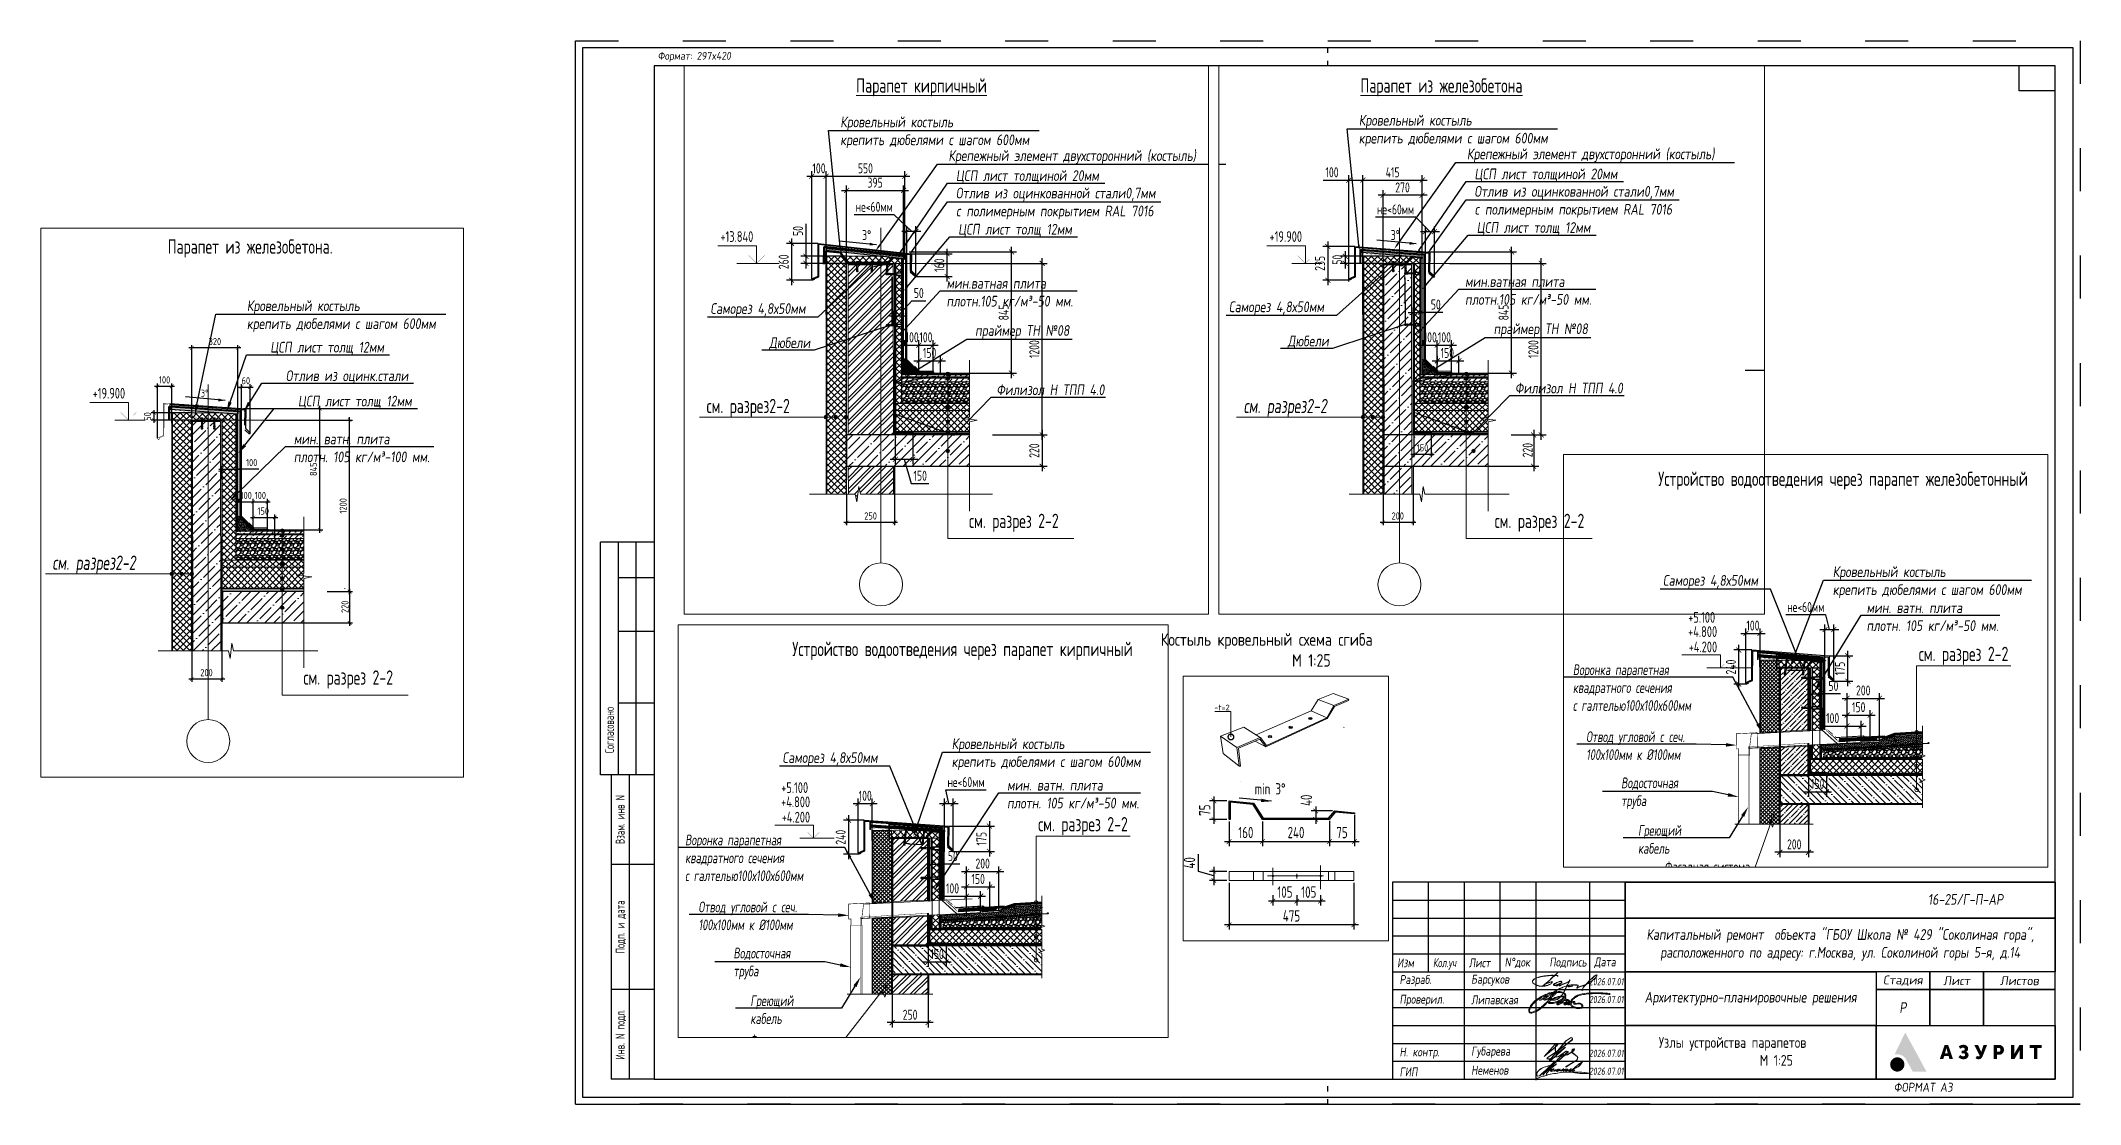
# Paper-space layout 'Парапет' of a CAD drawing. Header units: millimetres. Extents: x 334 to 903, y -496 to -199.
# The model-space entities are those that its viewports show. They can reach past a viewport. Long polylines and large blocks are cut down to what shows.
import ezdxf
from ezdxf import colors
from ezdxf.entities.mleader import LeaderData, LeaderLine
from ezdxf.enums import TextEntityAlignment as Align
from ezdxf.math import Vec2, Vec3

# ---------------------------------------------------------------- set-up
doc = ezdxf.new("R2010")
doc.units = ezdxf.units.MM
doc.header["$MEASUREMENT"] = 0
doc.set_wipeout_variables(frame=1)
doc.header["$PDMODE"] = 3
doc.header["$PDSIZE"] = -4
for name, pattern in [('ACAD_ISO03W100', [30, 12, -18]), ('ACAD_ISO04W100', [30, 24, -3, 0, -3]), ('CENTER', [2, 1.25, -0.25, 0.25, -0.25]), ('пунктирнаяX2', [12.7, 0, -12.7]), ('штриховая', [19.05, 12.7, -6.35]), ('штриховая 50', [1, 0.5, -0.5])]:
    doc.linetypes.add(name, pattern=pattern)
doc.layers.get('0').update_dxf_attribs({"color": 250, "lineweight": 9})
doc.layers.get('Defpoints').update_dxf_attribs({"color": 6})
for name, color, linetype, lineweight in [('0.35', 30, 'Continuous', 30), ('_0', 250, 'Continuous', 9), ('_STAMP', 250, 'Continuous', 30), ('_TEXT', 189, 'Continuous', 30), ('_Выноска', 7, 'Continuous', 15), ('TN-БЕТОН', 251, 'Continuous', 40), ('TN-ГЕРМЕТИК', 20, 'Continuous', 30), ('TN-ГИДРОИЗОЛЯЦИЯ БИТУМАЯ ВЕРХНЯЯ', 32, 'Continuous', 15), ('TN-ГИДРОИЗОЛЯЦИЯ БИТУМАЯ нижняя', 173, 'Continuous', 15), ('TN-ГРУНТОВКА', 6, 'Continuous', 15), ('TN-КРЕПЕЖ', 7, 'Continuous', 15), ('TN-МЕТАЛЛ КОНСТРУКЦИИ', 162, 'Continuous', 35), ('TN-ПАРОИЗОЛЯЦИЯ', 104, 'Continuous', 15), ('TN-СТЯЖКА', 7, 'Continuous', 15), ('АР_Навесной фасад', 147, 'Continuous', 5), ('АР_Оси', 195, 'Continuous', 9), ('АР_Перегородки_кирпич_Штрих', 244, 'Continuous', 5), ('АР_Тонкие', 250, 'Continuous', 5), ('АР_Утеплитель', 250, 'Continuous', 9), ('Крепеж', 251, 'Continuous', 15), ('Маркировка потолков', 7, 'Continuous', 9), ('текст', 7, 'Continuous', 15)]:
    doc.layers.add(name, color=color, linetype=linetype, lineweight=lineweight)
doc.layers.add('_RAMKA', color=7, linetype='Continuous')
doc.layers.add('PDF _0', color=7, linetype='Continuous')
doc.layers.add('TN-АННОТАЦИИ', color=7, linetype='Continuous', lineweight=20, true_color=0x000000)
doc.layers.add('ПОДПИСИ', color=7, linetype='Continuous', lineweight=9, true_color=0x0052a5)
doc.styles.add('Arial', font='ARIALN.TTF')
doc.styles.add('ISOCPEUR', font='isocpeur.ttf', dxfattribs={"width": 0.7})
doc.styles.add('SIMPLEX', font='simplex.shx', dxfattribs={"width": 0.85, "oblique": 7})
doc.styles.get("Standard").update_dxf_attribs({"font": 'isocpeur.ttf', "width": 0.7})
doc.styles.add('TN-Текст', font='isocpeur.ttf')
doc.styles.add('TN-Текст-Аннотативный', font='isocpeur.ttf')
doc.styles.add('Архитект', font='isocpeur.ttf', dxfattribs={"width": 0.8, "oblique": 8})
doc.styles.add('Архитектурный', font='isocpeur.ttf', dxfattribs={"oblique": 8})
doc.styles.add('Архитектурный размер', font='isocpeur.ttf', dxfattribs={"width": 0.8, "oblique": 8})
doc.dimstyles.new('R_50', dxfattribs={"dimtxt": 140, "dimasz": 30, "dimexe": 20, "dimexo": 0, "dimgap": 20, "dimtad": 1, "dimdec": 0, "dimrnd": 5, "dimzin": 0, "dimdsep": 46, "dimtxsty": 'ISOCPEUR', "dimblk": 'ARCHTICK', "dimcen": 50, "dimdle": 20, "dimclrd": 256, "dimclre": 256, "dimclrt": 256, "dimadec": 0, "dimazin": 0, "dimtfac": 2, "dimtdec": 0, "dimtofl": 0, "dimtmove": 1, "dimatfit": 3, "dimfxl": 1, "dimtvp": 3, "dimtolj": 1, "dimtzin": 0, "dimarcsym": 0})
doc.dimstyles.new('Маша 20', dxfattribs={"dimscale": 0, "dimtxt": 50, "dimasz": 40, "dimexe": 20, "dimexo": 10, "dimgap": 15, "dimtad": 1, "dimdec": 0, "dimdsep": 46, "dimtxsty": 'Standard', "dimblk": 'ARCHTICK', "dimcen": 2.5, "dimdle": 20, "dimadec": 0, "dimazin": 2, "dimtfac": 0.75, "dimtdec": 0, "dimtmove": 1, "dimatfit": 3, "dimldrblk": 'OBLIQUE', "dimfxl": 1, "dimtolj": 1, "dimarcsym": 0})
pattern_1 = [(37.50002035, (387.3616, -7329.3242), (-0.125988085, 3.853647493), [0, -3.04, 0, -3.4, 0, -3.25]), (7.5000203, (387.3616, -7329.324), (3.539551406, 5.64429339), [0, -1.64, 0, -2.74, 0, -1.05]), (327.50002035, (384.9016, -7329.324), (6.22828372, 0.01132032), [0, -1, 0, -3.6, 0, -4.7]), (317.5000203, (384.9016, -7329.324), (6.012252586, 1.755353265), [0, -0.5, 0, -2.36, 0, -2.7])]
pattern_2 = [(0, (-4205.6702, -7986.1961), (1.875, 1.0825317547), [1.25, -2.5]), (120, (-4205.6702, -7986.1961), (-1.875, 1.0825317547), [1.25, -2.5]), (60, (-4205.6702, -7986.1961), (4e-16, 2.1650635095), [-2.5, 1.25])]
pattern_3 = [(135, (-4255.67, -7986.196), (-13.25825215, -13.25825215), []), (225, (-4255.67, -7986.196), (13.25825215, -13.25825215), [])]
pattern_4 = [(0, (-400.4977, -7986.1961), (1.875, 1.0825317547), [1.25, -2.5]), (120, (-400.4977, -7986.1961), (-1.875, 1.0825317547), [1.25, -2.5]), (60, (-400.4977, -7986.1961), (4e-16, 2.1650635095), [-2.5, 1.25])]
pattern_5 = [(135, (-400.498, -7986.196), (-13.25825215, -13.25825215), []), (225, (-400.498, -7986.196), (13.25825215, -13.25825215), [])]

psp = doc.layouts.new('Парапет')

# ---------------------------------------------------------------- texts
at = {"layer": '_TEXT', "attachment_point": 5, "style": 'ISOCPEUR'}
for s, insert, char_height, width in [('{\\W0.8;Костыль кровельный схема сгиба                М 1:25}', (686.47, -369.59), 3.5, 83.7702), ('{\\W0.8;Узлы устройства парапетов                  М 1:25}', (810.39, -481.71), 3, 52.7044)]:
    psp.add_mtext(s, dxfattribs=dict(at, insert=insert, char_height=char_height, width=width))

msp = doc.modelspace()

# ---------------------------------------------------------------- texts
at = {"layer": 'PDF _0', "color": 1, "lineweight": 0, "char_height": 75, "attachment_point": 9, "style": 'ISOCPEUR'}
for s, insert in [('+19.900', (430873.4, 60661.6)), ('+13.840', (427452.4, 53332.3)), ('+19.900', (431210.8, 53332.3)), ('+5.100', (435318.9, 52813.7)), ('+5.100', (439308.8, 52813.7)), ('+4.800', (435332.7, 52714.3)), ('+4.800', (439322.6, 52714.3)), ('+4.200', (435332.7, 52607.5)), ('+4.200', (439322.6, 52607.5))]:
    msp.add_mtext(s, dxfattribs=dict(at, insert=insert))
at = {"layer": 'PDF _0', "color": 7, "lineweight": 0, "attachment_point": 9, "style": 'ISOCPEUR'}
for s, insert, char_height in [('3%%D', (431455.3, 60674.8), 50), ('см. разрез 2-2', (432742.9, 58636.9), 100), ('3%%D', (428274.7, 53345), 70), ('3%%D', (431892.7, 53345.5), 70), ('min 3%%D', (425606.8, 52890.5), 50), ('см. разрез 2-2', (437549.8, 52519.2), 100), ('см. разрез 2-2', (441355, 52519.2), 100), ('см. разрез2-2', (427707.6, 52109.6), 100), ('см. разрез 2-2', (429583.4, 51307.6), 100), ('см. разрез 2-2', (433180.3, 51307.6), 100)]:
    msp.add_mtext(s, dxfattribs=dict(at, insert=insert, char_height=char_height))
at = {"layer": 'PDF _0', "color": 7, "lineweight": 0, "char_height": 100, "width": 649.192, "attachment_point": 9, "style": 'ISOCPEUR'}
for insert in [(430947.6, 59438.9), (431385, 52109.6)]:
    msp.add_mtext('{\\Q7;см. разрез2-2}', dxfattribs=dict(at, insert=insert))
at = {"layer": 'TN-АННОТАЦИИ', "color": 0, "insert": (425321.4, 53461.8), "char_height": 35, "attachment_point": 1, "style": 'TN-Текст-Аннотативный'}
msp.add_mtext_dynamic_manual_height_columns('{\\fISOCPEUR|b1|i0|c204|p34;Позиция 8. Схема гиба}', width=500.901, gutter_width=20358.2, heights=[0], dxfattribs=at)
at = {"layer": 'текст', "ltscale": 100, "char_height": 100, "attachment_point": 5, "style": 'ISOCPEUR'}
for s, insert, width in [('\\pxqc; Парапет из железобетона.', (431724, 61709.9, 0), 1702.948), ('\\pxqc; {\\LПарапет кирпичный}', (428604.1, 54411.1, 0), 1336.555), ('\\pxqc;{\\L Парапет из железобетона}', (432161.3, 54411.1, 0), 1702.948), ('\\pxqc;Устройство водоотведения через парапет кирпичный', (436395.9, 53805.6, 0), 3874.809), ('\\pxqc;Устройство водоотведения через парапет железобетонный', (440201.1, 53805.6, 0), 3874.809)]:
    msp.add_mtext(s, dxfattribs=dict(at, insert=insert, width=width))

# ---------------------------------------------------------------- blocks, each defined once
blk = doc.blocks.new('_DOP_POLE')
at = {"layer": '_STAMP'}
for p, q in [((-15, 85), (-15, 150)), ((0, 150), (-15, 150)), ((-10, 85), (-10, 150)), ((-5, 85), (-5, 150)), ((0, 150), (0, 0)), ((0, 140), (-10, 140)), ((0, 125), (-10, 125)), ((0, 105), (-10, 105)), ((0, 85), (-15, 85)), ((-12, 85), (-12, 0)), ((-7, 85), (-7, 0)), ((0, 60), (-12, 60)), ((0, 25), (-12, 25)), ((0, 0), (-12, 0))]:
    blk.add_line(p, q, dxfattribs=at)
at = {"layer": '_TEXT', "style": 'ISOCPEUR', "width": 0.7}
for s, p in [('Согласовано', (-12.5, 97.5)), ('Взам. инв N', (-9.5, 72.5)), ('Подп. и дата', (-9.5, 42.5)), ('Инв. N подл.', (-9.5, 12.5))]:
    blk.add_text(s, height=2.5, rotation=90, dxfattribs=at).set_placement(p, align=Align.MIDDLE_CENTER)
blk = doc.blocks.new('*U22')
at = {"color": 0}
for p, q in [((403, 283), (403, 290)), ((413, 283), (403, 283))]:
    blk.add_line(p, q, dxfattribs=at)
at = {"layer": '_RAMKA', "color": 253, "linetype": 'ACAD_ISO03W100', "ltscale": 0.12}
for p, q in [((210, 290), (210, 297)), ((210, 0), (210, 7))]:
    blk.add_line(p, q, dxfattribs=at)
at = {"layer": '_RAMKA', "color": 0}
for points in [[(2, 2), (418, 2), (418, 295), (2, 295)], [(22, 7), (413, 7), (413, 290), (22, 290)]]:
    blk.add_lwpolyline(points, close=True, dxfattribs=at)
at = {"layer": 'Defpoints', "color": 255}
for q in [(0, 297), (420, 0)]:
    blk.add_line((0, 0), q, dxfattribs=at)
at = {"layer": 'Defpoints', "color": 253, "linetype": 'ACAD_ISO03W100'}
blk.add_lwpolyline([(0, 297), (420, 297), (420, 0), (0, 0)], close=True, dxfattribs=at)
at = {"layer": '_RAMKA'}
blk.add_blockref('_DOP_POLE', (22, 7), dxfattribs=at)
at = {"layer": '_RAMKA', "color": 8, "insert": (23, 292.5), "char_height": 2.2, "attachment_point": 4, "style": 'SIMPLEX'}
blk.add_mtext_dynamic_manual_height_columns('Формат: 297x420', width=59.7559, gutter_width=12.5, heights=[0], dxfattribs=at)
at = {"layer": '_RAMKA', "color": 8, "style": 'SIMPLEX', "oblique": 7, "width": 0.85}
blk.add_attdef('ФОРМАТ_А', (368, 3.5), '', height=2.5, dxfattribs=at)
blk = doc.blocks.new('Логотип Азурит')
at = {"layer": '_STAMP', "linetype": 'Continuous', "true_color": 0x2a3756}
h = blk.add_hatch(color=159, dxfattribs=at)
h.dxf.hatch_style = 1
h.paths.add_polyline_path([(-39.4, 8.5), (-40.02, 9.65), (-40.61, 10.74), (-41.14, 11.7), (-41.62, 12.59), (-41.79, 12.89), (-41.86, 13.01), (-41.91, 12.94), (-41.99, 12.78), (-42.39, 11.96), (-42.77, 11.18), (-43.09, 10.5), (-43.47, 9.72), (-44.18, 8.26), (-44.5, 7.6), (-44.73, 7.14), (-44.85, 6.9), (-44.7, 6.93), (-44.51, 6.95), (-44.27, 6.97), (-44.09, 6.97), (-43.91, 6.96), (-43.74, 6.94), (-43.56, 6.91), (-43.39, 6.87), (-43.22, 6.81), (-43.05, 6.75), (-42.89, 6.68), (-42.73, 6.59), (-42.58, 6.5), (-42.43, 6.4), (-42.29, 6.29), (-42.15, 6.17), (-42.03, 6.04), (-41.91, 5.91), (-41.79, 5.77), (-41.72, 5.65), (-41.63, 5.5), (-41.3, 4.9), (-41.02, 4.39), (-40.57, 3.56), (-40.05, 2.59), (-39.78, 2.11), (-37.86, 2.11), (-36.5, 2.11), (-35.94, 2.12), (-36.48, 3.13), (-36.82, 3.75), (-37.16, 4.37), (-37.67, 5.33), (-38.2, 6.3), (-38.54, 6.93), (-38.87, 7.53)])
at = {"layer": '_STAMP', "linetype": 'Continuous', "true_color": 0x1447b7}
h = blk.add_hatch(color=162, dxfattribs=at)
h.dxf.hatch_style = 1
h.paths.add_polyline_path([(-42.09, 4.22), (-42.11, 4.4), (-42.15, 4.58), (-42.2, 4.76), (-42.27, 4.93), (-42.35, 5.1), (-42.45, 5.26), (-42.57, 5.41), (-42.7, 5.55), (-42.8, 5.64), (-42.91, 5.72), (-43.14, 5.86), (-43.38, 5.97), (-43.63, 6.05), (-43.89, 6.09), (-44.15, 6.1), (-44.42, 6.07), (-44.55, 6.04), (-44.68, 6.01), (-44.87, 5.94), (-45.05, 5.85), (-45.22, 5.74), (-45.37, 5.62), (-45.51, 5.49), (-45.63, 5.35), (-45.75, 5.19), (-45.84, 5.03), (-45.92, 4.85), (-45.98, 4.67), (-46.03, 4.49), (-46.06, 4.29), (-46.07, 4.1), (-46.05, 3.9), (-46.02, 3.7), (-45.97, 3.51), (-45.92, 3.37), (-45.87, 3.24), (-45.8, 3.11), (-45.72, 2.99), (-45.64, 2.88), (-45.54, 2.77), (-45.44, 2.67), (-45.33, 2.57), (-45.22, 2.49), (-45.1, 2.41), (-44.98, 2.34), (-44.85, 2.28), (-44.72, 2.22), (-44.58, 2.18), (-44.44, 2.15), (-44.3, 2.13), (-44.05, 2.12), (-43.8, 2.14), (-43.57, 2.19), (-43.34, 2.26), (-43.12, 2.37), (-42.92, 2.5), (-42.73, 2.65), (-42.56, 2.83), (-42.44, 2.99), (-42.34, 3.15), (-42.26, 3.32), (-42.19, 3.49), (-42.14, 3.67), (-42.11, 3.85), (-42.09, 4.03)])
at = {"layer": '_STAMP', "linetype": 'Continuous', "true_color": 0x2a3756}
h = blk.add_hatch(color=159, dxfattribs=at)
h.dxf.hatch_style = 1
h.paths.add_polyline_path([(-29.3, 7.88), (-29.63, 8.84), (-29.86, 9.53), (-30.37, 9.54), (-30.87, 9.54), (-30.93, 9.38), (-31.26, 8.4), (-31.64, 7.27), (-31.97, 6.31), (-32.19, 5.64), (-32.05, 5.63), (-31.71, 5.62), (-31.23, 5.62), (-31.11, 6.03), (-30.99, 6.44), (-30.37, 6.44), (-29.75, 6.44), (-29.63, 6.03), (-29.52, 5.62), (-29.03, 5.62), (-28.54, 5.62), (-28.6, 5.8), (-28.93, 6.79)])
h.paths.add_polyline_path([(-30.77, 7.21), (-30.74, 7.31), (-30.56, 7.93), (-30.43, 8.43), (-30.39, 8.59), (-30.37, 8.65), (-30.35, 8.64), (-30.31, 8.45), (-30.22, 8.08), (-30.11, 7.66), (-30.01, 7.33), (-29.97, 7.21), (-30.37, 7.21)], flags=16)
h = blk.add_hatch(color=159, dxfattribs=at)
h.dxf.hatch_style = 1
h.paths.add_polyline_path([(-24.39, 7.35), (-24.47, 7.43), (-24.56, 7.5), (-24.66, 7.56), (-24.81, 7.65), (-24.74, 7.69), (-24.65, 7.75), (-24.55, 7.86), (-24.45, 7.97), (-24.38, 8.09), (-24.35, 8.18), (-24.32, 8.25), (-24.31, 8.34), (-24.3, 8.45), (-24.3, 8.65), (-24.31, 8.73), (-24.34, 8.82), (-24.41, 8.99), (-24.51, 9.14), (-24.63, 9.28), (-24.78, 9.39), (-24.95, 9.48), (-25.13, 9.55), (-25.34, 9.59), (-25.56, 9.6), (-25.74, 9.6), (-25.91, 9.58), (-26.08, 9.55), (-26.23, 9.51), (-26.39, 9.46), (-26.53, 9.39), (-26.67, 9.32), (-26.8, 9.23), (-26.9, 9.15), (-26.81, 8.98), (-26.64, 8.66), (-26.54, 8.5), (-26.51, 8.5), (-26.46, 8.54), (-26.35, 8.61), (-26.21, 8.67), (-26.07, 8.73), (-25.93, 8.77), (-25.82, 8.79), (-25.72, 8.79), (-25.62, 8.79), (-25.53, 8.76), (-25.46, 8.73), (-25.39, 8.68), (-25.34, 8.62), (-25.3, 8.55), (-25.26, 8.45), (-25.26, 8.36), (-25.27, 8.27), (-25.32, 8.18), (-25.36, 8.13), (-25.39, 8.08), (-25.44, 8.05), (-25.49, 8.02), (-25.63, 7.99), (-25.84, 7.98), (-26.1, 7.97), (-26.1, 7.6), (-26.1, 7.24), (-25.78, 7.23), (-25.54, 7.21), (-25.45, 7.2), (-25.38, 7.18), (-25.33, 7.15), (-25.28, 7.12), (-25.25, 7.08), (-25.21, 7.02), (-25.19, 6.96), (-25.17, 6.9), (-25.17, 6.76), (-25.18, 6.7), (-25.2, 6.64), (-25.23, 6.58), (-25.26, 6.53), (-25.31, 6.49), (-25.37, 6.45), (-25.44, 6.43), (-25.52, 6.41), (-25.69, 6.39), (-25.78, 6.39), (-25.87, 6.41), (-26, 6.45), (-26.16, 6.51), (-26.3, 6.6), (-26.43, 6.69), (-26.53, 6.76), (-26.77, 6.45), (-26.93, 6.26), (-26.97, 6.2), (-26.98, 6.15), (-26.97, 6.11), (-26.94, 6.07), (-26.82, 5.97), (-26.62, 5.84), (-26.41, 5.73), (-26.19, 5.65), (-25.97, 5.59), (-25.78, 5.57), (-25.53, 5.57), (-25.3, 5.58), (-25.12, 5.61), (-24.99, 5.65), (-24.87, 5.71), (-24.75, 5.78), (-24.64, 5.85), (-24.54, 5.94), (-24.45, 6.03), (-24.37, 6.13), (-24.31, 6.23), (-24.25, 6.37), (-24.21, 6.51), (-24.2, 6.66), (-24.2, 6.82), (-24.21, 6.94), (-24.24, 7.06), (-24.28, 7.16), (-24.33, 7.26)])
h = blk.add_hatch(color=159, dxfattribs=at)
h.dxf.hatch_style = 1
h.paths.add_polyline_path([(-19.61, 8.04), (-19.36, 8.68), (-19.14, 9.22), (-19.03, 9.53), (-19.17, 9.54), (-19.52, 9.54), (-20.02, 9.54), (-20.05, 9.44), (-20.31, 8.65), (-20.59, 7.81), (-20.63, 7.68), (-20.66, 7.62), (-20.67, 7.61), (-20.7, 7.67), (-20.82, 7.97), (-21.01, 8.4), (-21.34, 9.1), (-21.54, 9.54), (-22.06, 9.54), (-22.58, 9.54), (-22.4, 9.17), (-21.88, 8.17), (-21.32, 7.06), (-21.11, 6.63), (-21.09, 6.56), (-21.1, 6.52), (-21.15, 6.45), (-21.21, 6.41), (-21.28, 6.38), (-21.37, 6.37), (-21.45, 6.37), (-21.55, 6.39), (-21.64, 6.43), (-21.74, 6.49), (-21.82, 6.53), (-21.86, 6.49), (-21.92, 6.39), (-22.11, 6.05), (-22.23, 5.85), (-22.18, 5.81), (-22.08, 5.75), (-21.95, 5.69), (-21.81, 5.63), (-21.69, 5.59), (-21.51, 5.57), (-21.31, 5.57), (-21.12, 5.59), (-20.97, 5.62), (-20.88, 5.66), (-20.79, 5.71), (-20.71, 5.77), (-20.63, 5.84), (-20.56, 5.93), (-20.48, 6.02), (-20.35, 6.23), (-20.28, 6.35), (-20.21, 6.51), (-19.92, 7.25)])
h = blk.add_hatch(color=159, dxfattribs=at)
h.dxf.hatch_style = 1
h.paths.add_polyline_path([(-14.46, 7.53), (-14.41, 7.64), (-14.37, 7.74), (-14.33, 7.96), (-14.31, 8.19), (-14.32, 8.41), (-14.37, 8.63), (-14.45, 8.83), (-14.5, 8.93), (-14.55, 9.02), (-14.62, 9.1), (-14.69, 9.18), (-14.81, 9.29), (-14.92, 9.37), (-15.06, 9.43), (-15.21, 9.49), (-15.33, 9.52), (-15.49, 9.53), (-16.3, 9.54), (-17.21, 9.54), (-17.21, 7.58), (-17.21, 5.62), (-16.73, 5.62), (-16.25, 5.62), (-16.25, 6.23), (-16.25, 6.83), (-15.87, 6.83), (-15.58, 6.84), (-15.35, 6.86), (-15.17, 6.91), (-14.99, 6.98), (-14.83, 7.08), (-14.69, 7.2), (-14.56, 7.36)])
h.paths.add_polyline_path([(-15.6, 7.68), (-15.67, 7.66), (-15.95, 7.66), (-16.25, 7.66), (-16.25, 8.2), (-16.25, 8.74), (-15.93, 8.73), (-15.64, 8.72), (-15.57, 8.7), (-15.51, 8.67), (-15.42, 8.6), (-15.35, 8.51), (-15.32, 8.45), (-15.3, 8.39), (-15.29, 8.19), (-15.29, 8.07), (-15.3, 8), (-15.32, 7.94), (-15.35, 7.88), (-15.39, 7.82), (-15.43, 7.78), (-15.53, 7.71)], flags=16)
h = blk.add_hatch(color=159, dxfattribs=at)
h.dxf.hatch_style = 1
h.paths.add_polyline_path([(-10.09, 7.82), (-9.98, 8.03), (-9.94, 8.12), (-9.95, 7.93), (-9.96, 7.49), (-9.97, 6.69), (-9.97, 5.62), (-9.5, 5.62), (-9.04, 5.62), (-9.04, 7.58), (-9.04, 9.54), (-9.51, 9.54), (-9.99, 9.54), (-10.36, 8.91), (-10.84, 8.1), (-11.03, 7.78), (-11.26, 7.34), (-11.37, 7.13), (-11.42, 7.05), (-11.41, 7.31), (-11.39, 7.78), (-11.39, 8.55), (-11.39, 9.54), (-11.86, 9.54), (-12.34, 9.54), (-12.34, 7.58), (-12.34, 5.62), (-11.86, 5.62), (-11.37, 5.62), (-11.18, 5.95), (-10.61, 6.89), (-10.31, 7.42)])
h = blk.add_hatch(color=159, dxfattribs=at)
h.dxf.hatch_style = 1
h.paths.add_polyline_path([(-3.74, 9.14), (-3.74, 9.54), (-5.42, 9.54), (-7.09, 9.54), (-7.09, 9.14), (-7.09, 8.74), (-6.5, 8.74), (-5.9, 8.74), (-5.9, 7.18), (-5.9, 5.62), (-5.43, 5.62), (-4.95, 5.62), (-4.95, 7.18), (-4.95, 8.74), (-4.35, 8.74), (-3.74, 8.74)])
blk = doc.blocks.new('подпись Липавская')
at = {"color": 162, "lineweight": 18, "true_color": 0x0034d1}
for points, knots in [([(2.37, -0.61), (1.93, -1.07), (1.46, -1.51), (0.61, -2.25), (0.23, -2.6), (-0.45, -3.08), (-0.76, -3.26), (-1.48, -3.58), (-1.87, -3.75), (-2.42, -3.82), (-2.61, -3.83), (-2.92, -3.65), (-3.01, -3.49), (-3.06, -3.21), (-3.05, -3.07), (-2.98, -2.62), (-2.87, -2.34), (-2.63, -1.87), (-2.49, -1.67), (-2, -1.05), (-1.62, -0.65), (-0.81, 0.06), (-0.37, 0.37), (0.56, 0.91), (1.02, 1.16), (1.57, 1.42), (1.63, 1.45), (1.7, 1.47)], [1.927995, 1.927995, 1.927995, 1.927995, 2.162861, 2.162861, 2.342684, 2.342684, 2.481252, 2.481252, 2.589465, 2.589465, 2.644352, 2.644352, 2.684993, 2.684993, 2.725633, 2.725633, 2.816518, 2.816518, 2.907403, 2.907403, 3.101021, 3.101021, 3.294638, 3.294638, 3.488255, 3.488255, 3.514244, 3.514244, 3.514244, 3.514244]), ([(1.46, 0.08), (1.6, 0.1), (1.76, 0.13), (2.01, 0.2), (2.14, 0.26), (2.5, 0.44), (2.74, 0.61), (2.99, 0.75)], [0.9055552, 0.9055552, 0.9055552, 0.9055552, 0.9629326, 0.9629326, 1.02031, 1.02031, 1.1239395, 1.1239395, 1.1239395, 1.1239395]), ([(6.84, 0.34), (6.58, 0.12), (6.33, -0.04), (5.81, -0.33), (5.54, -0.46), (4.98, -0.69), (4.7, -0.8), (4.23, -0.95), (4.03, -1.01), (3.61, -1.08), (3.41, -1.1), (3.01, -1.11), (2.83, -1.1), (2.6, -1.04), (2.51, -1.02), (2.36, -0.84), (2.35, -0.7), (2.37, -0.61)], [4.3062538, 4.3062538, 4.3062538, 4.3062538, 4.4138757, 4.4138757, 4.5214976, 4.5214976, 4.6291196, 4.6291196, 4.7090277, 4.7090277, 4.7729116, 4.7729116, 4.8231548, 4.8231548, 4.8495834, 4.8495834, 4.87234, 4.87234, 4.87234, 4.87234]), ([(2.79, -0.18), (3.14, 0.06), (3.63, 0.29), (4.33, 0.59), (4.6, 0.68), (5.21, 0.85), (5.56, 0.93), (6.22, 0.99), (6.48, 1.02), (6.76, 0.98)], [4.9347748, 4.9347748, 4.9347748, 4.9347748, 5.0568055, 5.0568055, 5.1788362, 5.1788362, 5.3146558, 5.3146558, 5.3908243, 5.3908243, 5.3908243, 5.3908243]), ([(5.14, 2.26), (5.54, 2.27), (5.95, 2.22), (6.53, 2.02), (6.74, 1.95), (7.15, 1.63), (7.3, 1.35), (7.27, 0.96), (7.25, 0.86), (7.21, 0.78)], [3.9400756, 3.9400756, 3.9400756, 3.9400756, 4.077799, 4.077799, 4.1515227, 4.1515227, 4.2252463, 4.2252463, 4.2499379, 4.2499379, 4.2499379, 4.2499379]), ([(7.21, 0.78), (7.3, 0.68), (7.34, 0.53), (7.34, 0.29), (7.31, 0.18), (7.26, 0.04), (7.24, 0.01), (7.23, -0.02)], [5.43291642, 5.43291642, 5.43291642, 5.43291642, 5.46279586, 5.46279586, 5.4926753, 5.4926753, 5.50331351, 5.50331351, 5.50331351, 5.50331351]), ([(7.23, -0.02), (7.35, -0.01), (7.48, 0), (7.78, 0), (7.98, 0), (8.21, -0.2), (8.27, -0.27), (8.3, -0.38)], [6.0978529, 6.0978529, 6.0978529, 6.0978529, 6.1425729, 6.1425729, 6.1872929, 6.1872929, 6.2036694, 6.2036694, 6.2036694, 6.2036694]), ([(8.67, -0.52), (8.85, -0.06), (9.18, 0.26), (9.85, 0.8), (10.2, 1.06), (11, 1.42), (11.43, 1.52), (12.71, 1.74), (13.56, 1.84), (15.05, 1.91), (15.67, 1.94), (16.76, 1.92), (17.19, 1.87), (18.04, 1.81), (18.47, 1.79), (19.16, 1.73), (19.41, 1.7), (19.66, 1.67)], [7.769656, 7.769656, 7.769656, 7.769656, 7.921996, 7.921996, 8.074335, 8.074335, 8.226675, 8.226675, 8.542229, 8.542229, 8.775159, 8.775159, 8.93404, 8.93404, 9.09292, 9.09292, 9.186254, 9.186254, 9.186254, 9.186254]), ([(6.65, -0.67), (6.5, -0.78), (6.39, -0.88), (6.01, -1.12), (5.72, -1.26), (5.37, -1.38), (5.29, -1.4), (5.16, -1.43), (5.12, -1.44), (5.03, -1.44), (4.98, -1.44), (4.85, -1.35), (4.79, -1.25), (4.79, -1.1), (4.82, -1.05), (4.86, -1), (4.87, -0.98), (4.93, -0.92), (4.98, -0.88), (5.14, -0.76), (5.26, -0.68), (5.47, -0.57), (5.56, -0.52), (5.85, -0.4), (6.04, -0.35), (6.28, -0.28), (6.34, -0.25), (6.41, -0.23)], [5.5967371, 5.5967371, 5.5967371, 5.5967371, 5.6654435, 5.6654435, 5.7341498, 5.7341498, 5.7599769, 5.7599769, 5.7754743, 5.7754743, 5.7848694, 5.7848694, 5.7920528, 5.7920528, 5.7992363, 5.7992363, 5.8064198, 5.8064198, 5.8255794, 5.8255794, 5.8652806, 5.8652806, 5.9049817, 5.9049817, 5.9720452, 5.9720452, 5.9983972, 5.9983972, 5.9983972, 5.9983972]), ([(7.72, -1.23), (7.66, -1.27), (7.58, -1.33), (7.39, -1.42), (7.27, -1.45), (7.09, -1.47), (7.05, -1.47), (6.94, -1.44), (6.87, -1.42), (6.76, -1.27), (6.76, -1.16), (6.79, -1.05), (6.81, -1.02), (6.87, -0.93), (6.91, -0.89), (7.05, -0.77), (7.13, -0.72), (7.39, -0.59), (7.56, -0.53), (7.74, -0.49)], [6.3030834, 6.3030834, 6.3030834, 6.3030834, 6.3311025, 6.3311025, 6.3581066, 6.3581066, 6.3684891, 6.3684891, 6.3749758, 6.3749758, 6.3814625, 6.3814625, 6.3879491, 6.3879491, 6.4022384, 6.4022384, 6.4305971, 6.4305971, 6.4944159, 6.4944159, 6.4944159, 6.4944159]), ([(8.55, -1.23), (8.5, -1.29), (8.43, -1.34), (8.28, -1.41), (8.21, -1.44), (8.08, -1.46), (8.02, -1.46), (7.89, -1.43), (7.82, -1.41), (7.74, -1.3), (7.73, -1.26), (7.72, -1.23)], [6.63437936, 6.63437936, 6.63437936, 6.63437936, 6.65591892, 6.65591892, 6.6718971, 6.6718971, 6.68234273, 6.68234273, 6.6889962, 6.6889962, 6.69151939, 6.69151939, 6.69151939, 6.69151939]), ([(9.71, -1.1), (9.91, -1.1), (10.28, -1.03), (10.96, -0.96), (11.27, -0.96), (11.76, -1.18), (11.95, -1.4), (12.06, -1.84), (12.03, -2.05), (11.81, -2.33), (11.65, -2.4), (11.34, -2.49), (11.16, -2.51), (10.64, -2.52), (10.29, -2.47), (9.75, -2.34), (9.53, -2.25), (9.08, -2.02), (8.85, -1.89), (8.62, -1.53), (8.57, -1.38), (8.55, -1.23)], [7.0162906, 7.0162906, 7.0162906, 7.0162906, 7.0993883, 7.0993883, 7.1824861, 7.1824861, 7.2545595, 7.2545595, 7.301037, 7.301037, 7.3475144, 7.3475144, 7.3939919, 7.3939919, 7.486045, 7.486045, 7.578098, 7.578098, 7.6546435, 7.6546435, 7.6967383, 7.6967383, 7.6967383, 7.6967383]), ([(9.15, -0.62), (9.24, -0.59), (9.32, -0.56), (9.46, -0.53), (9.5, -0.52), (9.64, -0.54), (9.74, -0.59), (9.83, -0.76), (9.82, -0.84), (9.8, -0.93), (9.78, -0.96), (9.75, -1.03), (9.73, -1.06), (9.71, -1.1)], [6.85701628, 6.85701628, 6.85701628, 6.85701628, 6.88166544, 6.88166544, 6.8944683, 6.8944683, 6.90289754, 6.90289754, 6.91132677, 6.91132677, 6.91975601, 6.91975601, 6.93200035, 6.93200035, 6.93200035, 6.93200035])]:
    blk.add_open_spline(points, degree=3, knots=knots, dxfattribs=at)
blk.add_spline([(0, 0), (0, -0.14), (0.26, -0.17), (0.83, 0.02), (1.36, 0.3), (1.92, 0.61), (2.35, 0.91), (2.68, 1.21), (2.91, 1.49), (3.01, 1.7), (3.01, 1.9), (2.67, 1.85), (2.36, 1.68), (1.85, 1.28), (1.51, 0.96), (1.2, 0.55), (1.09, 0.13), (1.2, -0.11), (1.56, -0.15), (2.11, -0.01), (2.49, 0.17), (2.94, 0.45), (3.46, 0.73), (4.07, 1.22), (4.6, 1.8), (4.81, 2.09), (4.91, 2.34), (4.48, 2.06), (4.06, 1.66), (3.75, 1.3), (3.13, 0.53), (2.44, -0.2), (1.67, -0.98), (0.73, -1.82), (-0.12, -2.54), (-1.4, -3.28), (-2.74, -3.44), (-2.71, -2.64), (-2.3, -1.84), (-1.58, -0.98), (-0.54, -0.06), (0.97, 0.85), (2.02, 1.34), (3.46, 1.76), (4.89, 2), (5.88, 1.96), (6.51, 1.76), (6.92, 1.47), (7.04, 1.07), (6.59, 0.45), (5.68, -0.11), (4.4, -0.64), (3.35, -0.86), (2.63, -0.78), (3.8, 0.1), (4.9, 0.51), (6.34, 0.75), (7.08, 0.54), (7.01, 0.1), (6.81, -0.2), (6.42, -0.53), (5.95, -0.87), (5.04, -1.16), (5.37, -0.9), (5.65, -0.75), (5.89, -0.65), (6.21, -0.55), (6.88, -0.34), (7.57, -0.24), (8.03, -0.36), (8.06, -0.43), (8.02, -0.61), (7.66, -0.97), (7.29, -1.19), (7, -1.19), (7.15, -1), (7.39, -0.86), (7.8, -0.72), (8.15, -0.65), (8.39, -0.63), (8.53, -0.73), (8.39, -1.06), (8.2, -1.18), (7.96, -1.18), (8.02, -1.04), (8.18, -0.94), (8.72, -0.9), (9.04, -0.9), (9.57, -0.8), (9.45, -1.1), (10.76, -1.23), (11.72, -1.56), (11.79, -1.85), (10.29, -2.21), (9.46, -1.94), (8.88, -1.48), (8.85, -0.74), (9.24, -0.06), (9.83, 0.47), (10.67, 1.01), (12.16, 1.39), (13.78, 1.6), (15.46, 1.67), (16.61, 1.67), (17.17, 1.63), (18.33, 1.55), (19.63, 1.43)], degree=3, dxfattribs=at)
for points in [[(0.23, 0.07), (0.5, 0.13), (0.64, 0.2), (0.85, 0.31)], [(1.62, 0.72), (1.87, 0.86), (2.1, 1.02), (2.31, 1.19)], [(1.96, 1.06), (1.84, 0.95), (1.73, 0.84), (1.62, 0.72)], [(3.3, 0.36), (3.13, 0.17), (2.96, -0.01), (2.79, -0.18)], [(3.25, 1.96), (3.58, 2.04), (3.9, 2.11), (4.24, 2.17)], [(8.3, -0.38), (8.41, -0.38), (8.55, -0.41), (8.67, -0.52)]]:
    blk.add_open_spline(points, degree=3, dxfattribs=at)
blk = doc.blocks.new('Неменов')
at = {"layer": 'ПОДПИСИ'}
for points in [[(44385.28, 26773.62), (44385.4, 26773.92), (44385.82, 26774.46), (44386.26, 26774.88), (44386.68, 26775.31), (44386.92, 26775.52), (44387.56, 26776.07), (44386.71, 26775.48), (44386.36, 26775.33), (44385.84, 26775.08), (44385.47, 26774.85), (44385.17, 26774.54), (44384.9, 26774.25), (44384.73, 26774), (44384.56, 26773.64), (44384.97, 26774.05), (44385.56, 26774.6), (44386.05, 26775.09), (44386.7, 26775.75), (44387.01, 26776.08), (44387.52, 26776.69), (44387.97, 26777.16), (44388.49, 26777.69), (44388.73, 26777.9), (44389, 26778.06), (44389.12, 26778.06), (44389.12, 26777.92), (44388.98, 26777.64), (44388.37, 26777.08), (44387.89, 26776.67), (44387.28, 26776.32), (44386.37, 26775.82), (44385.14, 26775.39), (44383.93, 26774.83), (44383.43, 26774.36), (44383.22, 26773.85), (44383.22, 26773.49), (44383.72, 26773.37), (44384.08, 26773.64), (44385.13, 26774.59), (44386.04, 26775.51), (44386.97, 26776.37), (44385.33, 26774.76)], [(44383.03, 26772.46), (44383.03, 26772.68), (44383.41, 26772.91), (44384.1, 26773.16), (44385.03, 26773.42), (44386.21, 26773.74), (44387.75, 26774), (44389.31, 26774.23), (44390.9, 26774.23), (44392.49, 26774.23), (44394.9, 26773.96)], [(44386.27, 26774.52), (44386.76, 26774.69), (44387.03, 26774.95), (44386.83, 26774.95), (44386.31, 26774.62), (44386.27, 26774.52), (44386.27, 26774.45), (44387.35, 26774.7), (44386.98, 26774.46), (44387.97, 26774.88), (44387.47, 26774.52), (44387.47, 26774.4), (44388.35, 26774.86), (44388, 26774.48), (44389.15, 26774.96), (44388.51, 26774.46), (44389.67, 26774.88), (44389.02, 26774.44), (44390, 26774.86), (44389.59, 26774.46), (44390.84, 26774.98), (44390.23, 26774.54), (44391.84, 26775.15), (44392.4, 26775.45), (44392.82, 26775.9), (44393.19, 26776.38), (44392.41, 26775.93), (44391.71, 26775.35), (44391.18, 26774.88), (44390.97, 26774.55), (44390.97, 26774.44), (44391.38, 26774.51), (44391.54, 26774.67), (44391.11, 26774.67), (44390.59, 26774.54), (44390.46, 26774.41), (44390.9, 26774.2), (44394.9, 26773.96)]]:
    blk.add_spline(points, degree=3, dxfattribs=at)
blk = doc.blocks.new('_Azurit_Stamp 1')
at = {"color": 172, "lineweight": 5, "true_color": 0x1616e3}
for p, q in [((-136.54, 10.75), (-135.28, 11.55)), ((-136.51, 10.71), (-135.25, 11.5)), ((-139.48, 9.89), (-142.64, 6.35)), ((-142.64, 6.35), (-139.5, 9.06)), ((-139.43, 9.85), (-142.6, 6.31)), ((-142.6, 6.31), (-139.51, 8.98)), ((-141.24, 5.31), (-139.39, 7.31)), ((-141.14, 5.33), (-139.37, 7.24)), ((-140.07, 5.96), (-140.72, 5.36)), ((-140.03, 5.92), (-140.69, 5.31)), ((-140.03, 5.92), (-139.92, 6.01)), ((-139.95, 6.06), (-139.31, 6.63)), ((-139.81, 6.11), (-139.33, 6.54)), ((-139.44, 9.12), (-139.24, 9.28)), ((-139.44, 9.04), (-139.21, 9.24)), ((-139.34, 7.36), (-139.02, 7.75)), ((-139.34, 6.39), (-139.33, 6.24)), ((-139.33, 6.24), (-139.13, 6.13)), ((-139.32, 7.29), (-138.85, 7.86)), ((-139.22, 6.63), (-139.29, 6.48)), ((-139.29, 6.48), (-139.27, 6.27)), ((-139.27, 6.27), (-139.12, 6.2)), ((-139.22, 6.63), (-136.73, 8.84)), ((-139.01, 7.25), (-139.21, 6.8)), ((-139.17, 6.76), (-136.77, 8.89)), ((-138.96, 7.23), (-139.17, 6.76)), ((-139.13, 6.13), (-138.66, 6.3)), ((-139.12, 6.2), (-138.68, 6.35)), ((-139.11, 6.14), (-138.66, 6.3)), ((-136.81, 8.93), (-138.99, 7.27)), ((-136.77, 8.89), (-138.96, 7.23)), ((-138.89, 7.9), (-136.55, 10.74)), ((-138.73, 8.01), (-136.51, 10.71)), ((-138.68, 6.35), (-136.41, 7.94)), ((-138.65, 6.3), (-137.42, 7.16)), ((-137.42, 7.16), (-137.75, 6.76)), ((-137.24, 7.29), (-137.71, 6.72)), ((-137.24, 7.29), (-136.38, 7.89)), ((-137.22, 6.52), (-136.84, 6.84)), ((-137.18, 6.47), (-136.7, 6.88)), ((-136.41, 7.94), (-137.1, 7.46)), ((-137.06, 7.42), (-137.06, 7.41)), ((-136.14, 7.7), (-136.84, 6.84)), ((-136.09, 7.66), (-136.73, 6.94)), ((-136.73, 6.94), (-135.97, 7.59)), ((-136.7, 6.88), (-136.65, 6.75)), ((-136.65, 6.93), (-135.93, 7.54)), ((-136.59, 6.8), (-136.65, 6.93)), ((-136.65, 6.75), (-136.47, 6.73)), ((-136.59, 6.8), (-136.47, 6.79)), ((-136.47, 6.79), (-136.15, 6.86)), ((-136.47, 6.73), (-136.12, 6.81)), ((-136.41, 7.94), (-136.38, 7.89)), ((-136.15, 6.86), (-134.91, 7.64)), ((-136.12, 6.81), (-134.9, 7.58)), ((-134.78, 7.37), (-133.46, 6.29)), ((-134.74, 7.42), (-133.43, 6.33)), ((-134.21, 8.48), (-134.33, 8.49)), ((-134.25, 8.43), (-134.33, 8.43)), ((-134.24, 8.39), (-134.25, 8.43)), ((-134.17, 8.39), (-134.21, 8.48)), ((-140.96, 5.2), (-141.24, 5.31)), ((-140.96, 5.26), (-141.14, 5.33)), ((-140.72, 5.36), (-140.96, 5.26)), ((-140.69, 5.31), (-140.96, 5.2)), ((-133.73, 5.23), (-136.64, 3.43)), ((-133.7, 5.18), (-136.61, 3.38))]:
    blk.add_line(p, q, dxfattribs=at)
for points in [[(-138.85, 7.86), (-138.55, 8.06), (-134.77, 11.03, 0.828646), (-135.28, 11.55)], [(-138.73, 8.01), (-138.58, 8.11), (-134.82, 11.07, 0.817588), (-135.25, 11.5)], [(-139.2, 9.24), (-138.83, 9.65, 0.664719), (-138.99, 9.81, 0.116051), (-139.33, 9.58, 0.12803), (-139.48, 9.29), (-139.5, 9.06)], [(-139.24, 9.28), (-138.88, 9.68, 0.620604), (-138.97, 9.75, 0.116009), (-139.29, 9.54, 0.126024), (-139.42, 9.28), (-139.44, 9.12)]]:
    blk.add_lwpolyline(points, format="xyb", dxfattribs=at)
for points in [[(-140.07, 5.96), (-140.88, 5.69), (-141.55, 5.62), (-141.86, 5.67), (-141.83, 5.83), (-141.52, 6.18), (-139.44, 7.55)], [(-139.95, 6.06), (-140.89, 5.75), (-141.55, 5.68), (-141.79, 5.72), (-141.78, 5.8), (-141.49, 6.13), (-139.43, 7.49), (-139.39, 7.31)], [(-139.34, 6.39), (-139.77, 6.07), (-139.92, 6.01)], [(-139.34, 6.53), (-139.36, 6.45), (-139.79, 6.12), (-139.81, 6.11)], [(-139.51, 8.98), (-139.57, 8.15), (-139.44, 7.55)], [(-139.44, 9.04), (-139.51, 8.15), (-139.39, 7.58)], [(-139.39, 7.58), (-138.89, 7.9)], [(-139.37, 7.52), (-139.02, 7.75)], [(-139.37, 7.52), (-139.34, 7.36)], [(-139.37, 7.24), (-139.27, 6.8), (-139.31, 6.63)], [(-139.32, 7.29), (-139.21, 6.79)]]:
    blk.add_lwpolyline(points, dxfattribs=at)
for centre, radius, start, end in [((-137.57, 6.63), 0.222, 144.8899, 225.505), ((-137.57, 6.63), 0.164, 144.8899, 225.505), ((-137.46, 6.87), 0.486, 237.4946, 304.5474), ((-137.46, 6.87), 0.428, 237.4946, 304.5474), ((-136.79, 8.87), 0.0636, 335.3486, 107.8343), ((-136.03, 7.63), 0.131, 327.1495, 150.1539), ((-136.03, 7.63), 0.0731, 327.1495, 150.1539), ((-134.25, 7.81), 0.682, 96.4472, 194.9902), ((-134.25, 7.81), 0.682, 200.0512, 220.3111), ((-134.25, 7.81), 0.624, 96.4472, 193.5642), ((-135.57, 8.91), 1.44, 299.6881, 338.4776), ((-135.57, 8.91), 1.49, 299.157, 339.3007), ((-134.25, 7.81), 0.624, 199.0634, 220.3111), ((-134.03, 5.87), 0.707, 295.4048, 36.3986), ((-134.03, 5.87), 0.765, 295.4048, 36.3986)]:
    blk.add_arc(centre, radius, start, end, dxfattribs=at)
at = {"layer": '_STAMP', "lineweight": 30}
for p, q in [((-175, 55), (-175, 30)), ((-165, 55), (-165, 0)), ((-155, 55), (-155, 30)), ((-145, 55), (-145, 0)), ((-130, 55), (-130, 0)), ((-185, 35), (-120, 35)), ((-185, 30), (-120, 30))]:
    blk.add_line(p, q, dxfattribs=at)
at = {"layer": '_STAMP', "lineweight": -2}
for p, q in [((-120, 55), (-120, 0)), ((-185, 50), (-120, 50)), ((-185, 45), (-120, 45)), ((-185, 40), (-120, 40)), ((-185, 25), (-120, 25)), ((-185, 20), (-120, 20)), ((-185, 15), (-120, 15)), ((-185, 10), (-120, 10)), ((-185, 5), (-120, 5))]:
    blk.add_line(p, q, dxfattribs=at)
blk.add_lwpolyline([(-185, 0), (0, 0), (0, 55), (-185, 55)], close=True, dxfattribs=at)
at = {"layer": '_STAMP', "lineweight": 30}
for points in [[(-185, 0), (0, 0), (0, 55), (-185, 55)], [(-120, 55), (0, 55), (0, 45), (-120, 45)], [(-120, 45), (0, 45), (0, 30), (-120, 30)], [(-120, 30), (-50, 30), (-50, 15), (-120, 15)], [(-50, 25), (-35, 25), (-35, 30), (-50, 30)], [(-35, 25), (-20, 25), (-20, 30), (-35, 30)], [(-20, 25), (0, 25), (0, 30), (-20, 30)], [(-50, 15), (-35, 15), (-35, 25), (-50, 25)], [(-35, 15), (-20, 15), (-20, 25), (-35, 25)], [(-20, 15), (0, 15), (0, 25), (-20, 25)], [(-120, 15), (-50, 15), (-50, 0), (-120, 0)], [(-50, 15), (0, 15), (0, 0), (-50, 0)]]:
    blk.add_lwpolyline(points, close=True, dxfattribs=at)
at = {"layer": 'ПОДПИСИ', "lineweight": 18}
for points in [[(-138.65, 30), (-140.76, 28.01), (-142.01, 26.86), (-143.11, 25.98), (-142.98, 26.08), (-142.62, 26.39), (-142.12, 26.7), (-141.35, 26.97), (-140.67, 27.21), (-140.38, 27.2), (-140.39, 27.09), (-140.55, 26.86), (-140.88, 26.61), (-141.65, 26.26), (-142.57, 26.03), (-143.34, 25.99), (-144.06, 26.06), (-144.62, 26.26), (-145.19, 26.5), (-145.69, 26.83), (-145.86, 27.14), (-145.89, 27.43), (-145.75, 27.74), (-145.31, 28.06), (-144.89, 28.24), (-143.97, 28.57), (-143.1, 28.75), (-141.94, 28.89), (-141, 28.99), (-140.09, 29.02), (-139.34, 29), (-138.88, 28.97), (-138.8, 28.91), (-138.86, 28.84), (-138.87, 28.71)], [(-138.65, 29.94), (-140.75, 27.95), (-142, 26.8), (-143.1, 25.92), (-142.97, 26.02), (-142.61, 26.33), (-142.11, 26.64), (-141.34, 26.91), (-140.66, 27.14), (-140.37, 27.13), (-140.38, 27.03), (-140.55, 26.8), (-140.88, 26.54), (-141.64, 26.2), (-142.56, 25.97), (-143.33, 25.92), (-144.06, 26), (-144.61, 26.19), (-145.18, 26.44), (-145.68, 26.77), (-145.85, 27.08), (-145.88, 27.37), (-145.75, 27.68), (-145.3, 28), (-144.88, 28.18), (-143.96, 28.51), (-143.09, 28.69), (-141.93, 28.83), (-140.99, 28.93), (-140.08, 28.96), (-139.33, 28.94), (-138.87, 28.91), (-138.79, 28.85), (-138.85, 28.77), (-138.86, 28.65)], [(-139.17, 26.36), (-139.45, 26.29), (-139.77, 26.25), (-139.96, 26.29), (-140.02, 26.36), (-139.96, 26.51), (-139.73, 26.69), (-139.32, 26.91), (-138.83, 27.13), (-138.42, 27.29), (-138.09, 27.33), (-137.73, 27.3), (-137.69, 27.15), (-137.76, 26.99), (-138.06, 26.7), (-138.52, 26.42), (-138.93, 26.2), (-139.17, 26.09), (-139.33, 26.1), (-139.34, 26.19), (-139.2, 26.34), (-138.82, 26.5), (-138.48, 26.66), (-138.03, 26.82), (-138.19, 26.67), (-138.41, 26.37), (-138.45, 26.15), (-138.31, 26.15), (-138.11, 26.22), (-137.8, 26.37), (-136.76, 26.81), (-136.12, 27.1), (-135.79, 27.28), (-135.56, 27.48), (-135.44, 27.7), (-135.48, 27.77), (-135.53, 27.61), (-135.68, 27.26), (-136.46, 25.73), (-137.06, 24.56), (-137.56, 23.68), (-138.15, 22.99), (-138.48, 22.68), (-138.96, 22.36), (-139.4, 22.2), (-139.78, 22.11), (-140.27, 22.12), (-140.56, 22.22), (-140.7, 22.37), (-140.82, 22.63), (-140.88, 23.1), (-140.77, 23.46), (-140.42, 23.85), (-139.9, 24.32), (-139.33, 24.75), (-138.34, 25.3), (-137.41, 25.71), (-136.34, 26.08), (-135.76, 26.22), (-135.19, 26.32), (-134.82, 26.36), (-134.72, 26.35), (-134.68, 26.2), (-134.82, 26), (-135.3, 25.9), (-135.85, 25.89), (-136.06, 25.99), (-135.61, 26.26), (-134.88, 26.37), (-134.15, 26.36), (-133.67, 26.33), (-133.33, 26.27), (-133.19, 26.13), (-133.27, 25.93), (-133.45, 25.65), (-133.48, 25.5), (-133.38, 25.54), (-132.89, 25.76), (-131.88, 26.12), (-130.64, 26.66), (-129.56, 27.31), (-128.58, 28.09), (-128.06, 28.62), (-127.9, 28.99), (-127.94, 29.09), (-128.08, 29.09), (-128.33, 28.98), (-129.17, 28.33), (-130.32, 27.22), (-131.01, 26.44), (-131.55, 25.87), (-131.86, 25.37), (-132.06, 24.74)], [(-139.16, 26.3), (-139.45, 26.23), (-139.76, 26.18), (-139.95, 26.23), (-140.01, 26.3), (-139.95, 26.45), (-139.72, 26.63), (-139.31, 26.85), (-138.82, 27.07), (-138.42, 27.23), (-138.09, 27.27), (-137.72, 27.24), (-137.68, 27.09), (-137.75, 26.93), (-138.05, 26.64), (-138.51, 26.36), (-138.92, 26.14), (-139.16, 26.03), (-139.32, 26.04), (-139.33, 26.12), (-139.2, 26.28), (-138.82, 26.44), (-138.48, 26.6), (-138.02, 26.76), (-138.18, 26.61), (-138.4, 26.31), (-138.44, 26.09), (-138.3, 26.09), (-138.1, 26.16), (-137.79, 26.31), (-136.75, 26.75), (-136.11, 27.04), (-135.78, 27.22), (-135.55, 27.42), (-135.43, 27.64), (-135.47, 27.71), (-135.52, 27.55), (-135.67, 27.2), (-136.45, 25.67), (-137.05, 24.5), (-137.56, 23.62), (-138.14, 22.93), (-138.47, 22.62), (-138.95, 22.29), (-139.39, 22.14), (-139.77, 22.05), (-140.26, 22.06), (-140.56, 22.16), (-140.7, 22.31), (-140.81, 22.57), (-140.87, 23.04), (-140.76, 23.39), (-140.41, 23.78), (-139.9, 24.25), (-139.32, 24.69), (-138.33, 25.24), (-137.4, 25.65), (-136.33, 26.02), (-135.75, 26.15), (-135.18, 26.26), (-134.81, 26.3), (-134.72, 26.29), (-134.67, 26.13), (-134.81, 25.94), (-135.29, 25.84), (-135.84, 25.83), (-136.05, 25.93), (-135.6, 26.2), (-134.87, 26.31), (-134.14, 26.3), (-133.66, 26.27), (-133.32, 26.21), (-133.18, 26.07), (-133.26, 25.87), (-133.45, 25.59), (-133.48, 25.44), (-133.37, 25.48), (-132.88, 25.69), (-131.87, 26.06), (-130.63, 26.59), (-129.56, 27.25), (-128.57, 28.03), (-128.05, 28.56), (-127.89, 28.93), (-127.93, 29.03), (-128.07, 29.03), (-128.32, 28.92), (-129.16, 28.26), (-130.32, 27.16), (-131, 26.38), (-131.54, 25.8), (-131.85, 25.31), (-132.06, 24.68)]]:
    blk.add_spline(points, degree=3, dxfattribs=at)
at = {"color": 172, "lineweight": 5, "true_color": 0x1616e3}
blk.add_blockref('подпись Липавская', (-143.89, 22.23), dxfattribs=at)
at = {"linetype": 'Continuous'}
blk.add_blockref('Логотип Азурит', (0, 0), dxfattribs=at)
at = {"color": 172, "true_color": 0x1616e3, "xscale": 1.266684842857199, "yscale": 1.266684842857199, "zscale": 1.266684842857199}
for p in [(-56364.26, -33912.53), (-56364.2, -33912.53)]:
    blk.add_blockref('Неменов', p, dxfattribs=at)
at = {"layer": '_STAMP', "style": 'Архитектурный', "oblique": 8, "width": 0.8}
for p in [(-130.13, 26.23), (-130.13, 21.23), (-130.13, 6.23), (-130.13, 1.23)]:
    blk.add_text('2026.07.01', height=2, dxfattribs=at).set_placement(p)
at = {"layer": '_STAMP', "color": 7, "lineweight": -2, "attachment_point": 4, "style": 'Архитектурный размер'}
for s, width, gutter_width, heights, insert, char_height in [('{\\C256;\\c0;16-25/Г-П-АР}', 69.1586, 0, [9.61], (-35.52, 50.2), 3), ('Изм', 10, 12.5, [0], (-183.67, 32.5), 2.5), ('Разраб.', 20, 12.5, [0], (-183, 27.5), 2.5), ('{\\W0.7;Кол.уч}', 10, 12.5, [0], (-173.67, 32.17), 2.5), ('Лист', 10, 12.5, [0], (-163.67, 32.5), 2.5), ('Барсуков', 20, 12.5, [0], (-163, 27.58), 2.5), ('N%%Dдок', 10, 12.5, [0], (-153.67, 32.5), 2.5), ('Подпись', 10, 12.5, [0], (-141.17, 32.5), 2.5), ('Дата', 10, 12.5, [0], (-128.67, 32.5), 2.5), ('Проверил.', 20, 12.5, [0], (-183, 22), 2.5), ('Липавская', 20, 12.5, [0], (-163, 22.16), 2.5), ('Н. контр.', 20, 12.5, [0], (-183, 7.27), 2.5), ('Губарева', 20, 12.5, [0], (-163, 7.5), 2.5), ('ГИП', 20, 12.5, [0], (-183, 2.04), 2.5), ('Неменов', 20, 12.5, [0], (-163, 2.5), 2.5)]:
    blk.add_mtext_dynamic_manual_height_columns(s, width=width, gutter_width=gutter_width, heights=heights, dxfattribs=dict(at, insert=insert, char_height=char_height))
at = {"layer": '_STAMP', "color": 7, "lineweight": -2, "char_height": 3, "attachment_point": 5, "style": 'Архитектурный размер'}
for s, insert, width in [('Капитальный ремонт  объекта "ГБОУ Школа № 429 "Соколиная гора", расположенного по адресу: г.Москва, ул. Соколиной горы 5-я, д.14', (-60, 37.5), 120), ('Архитектурно-планировочные решения', (-85, 22.5), 70)]:
    blk.add_mtext(s, dxfattribs=dict(at, insert=insert, width=width))
at = {"layer": '_STAMP', "lineweight": -2, "char_height": 2.5, "attachment_point": 5, "style": 'Архитектурный'}
for s, insert in [('Стадия', (-42.5, 27.5)), ('Лист', (-27.5, 27.5)), ('Листов', (-10, 27.5))]:
    blk.add_mtext_dynamic_manual_height_columns(s, width=15, gutter_width=12.5, heights=[0], dxfattribs=dict(at, insert=insert))
at = {"layer": '_TEXT', "lineweight": -2, "insert": (-42.5, 20), "char_height": 3, "attachment_point": 5, "style": 'Архитект'}
blk.add_mtext_dynamic_manual_height_columns('Р', width=13.3529, gutter_width=12.5, heights=[9.08], dxfattribs=at)
blk = doc.blocks.new('*U252')
blk.add_lwpolyline([(0, -17.58), (0, -1), (2.25, -0.5), (-2.25, 0), (0, 0.5), (0, 26.72)])
blk = doc.blocks.new('_ArchTick')
at = {"color": 0, "linetype": 'ByBlock', "const_width": 0.15}
blk.add_lwpolyline([(-0.5, -0.5), (0.5, 0.5)], dxfattribs=at)
blk = doc.blocks.new('*D300')
at = {"layer": '_0', "lineweight": -2, "ltscale": 500, "transparency": 16777216}
for p, q in [((432282.3, 59314), (432459.7, 59314)), ((432439.7, 59334), (432439.7, 59075.2)), ((432095.5, 59095.2), (432459.7, 59095.2))]:
    blk.add_line(p, q, dxfattribs=at)
at = {"layer": 'Defpoints', "color": 0, "ltscale": 500, "transparency": 16777216}
for p in [(432282.3, 59314), (432095.5, 59095.2), (432439.7, 59095.2)]:
    blk.add_point(p, dxfattribs=at)
at = {"layer": '_0', "lineweight": -2, "ltscale": 500, "transparency": 16777216, "xscale": 25, "yscale": 25, "zscale": 25}
for p, rotation in [((432439.7, 59314), 90), ((432439.7, 59095.2), 270)]:
    blk.add_blockref('_ArchTick', p, dxfattribs=dict(at, rotation=rotation))
at = {"layer": '_0', "ltscale": 500, "transparency": 16777216, "insert": (432407.6, 59208), "char_height": 50, "attachment_point": 5, "rotation": 90, "style": 'ISOCPEUR'}
blk.add_mtext('\\A1;220', dxfattribs=at)
blk = doc.blocks.new('*D301')
at = {"layer": '_0', "lineweight": -2, "ltscale": 500, "transparency": 16777216}
for p, q in [((431700.3, 60591.7), (432252.3, 60591.7)), ((432232.3, 59725.6), (432232.3, 60611.7)), ((432076.1, 59745.6), (432252.3, 59745.6))]:
    blk.add_line(p, q, dxfattribs=at)
at = {"layer": 'Defpoints', "color": 0, "ltscale": 500, "transparency": 16777216}
for p in [(431700.3, 60591.7), (432232.3, 60591.7), (432076.1, 59745.6)]:
    blk.add_point(p, dxfattribs=at)
at = {"layer": '_0', "lineweight": -2, "ltscale": 500, "transparency": 16777216, "xscale": 25, "yscale": 25, "zscale": 25}
for p, rotation in [((432232.3, 60591.7), 90), ((432232.3, 59745.6), 270)]:
    blk.add_blockref('_ArchTick', p, dxfattribs=dict(at, rotation=rotation))
at = {"layer": '_0', "ltscale": 500, "transparency": 16777216, "insert": (432187.3, 60168.7), "char_height": 50, "attachment_point": 5, "rotation": 90, "style": 'ISOCPEUR'}
blk.add_mtext('\\A1;845', dxfattribs=at)
blk = doc.blocks.new('*D302')
at = {"layer": '_0', "lineweight": -2, "ltscale": 500, "transparency": 16777216}
for p, q in [((431548.3, 60100), (431548.3, 60189.8)), ((431648.8, 60092.8), (431648.8, 60189.8)), ((431528.3, 60169.8), (431668.8, 60169.8)), ((431806.3, 60169.8), (431648.8, 60169.8))]:
    blk.add_line(p, q, dxfattribs=at)
at = {"layer": 'Defpoints', "color": 0, "ltscale": 500, "transparency": 16777216}
for p in [(431548.3, 60100), (431648.8, 60169.8), (431648.8, 60092.8)]:
    blk.add_point(p, dxfattribs=at)
at = {"layer": '_0', "lineweight": -2, "ltscale": 500, "transparency": 16777216, "xscale": 25, "yscale": 25, "zscale": 25, "rotation": 180}
blk.add_blockref('_ArchTick', (431548.3, 60169.8), dxfattribs=at)
at = {"layer": '_0', "lineweight": -2, "ltscale": 500, "transparency": 16777216, "xscale": 25, "yscale": 25, "zscale": 25}
blk.add_blockref('_ArchTick', (431648.8, 60169.8), dxfattribs=at)
at = {"layer": '_0', "ltscale": 500, "transparency": 16777216, "insert": (431756.5, 60214.8), "char_height": 50, "attachment_point": 5, "style": 'ISOCPEUR'}
blk.add_mtext('\\A1;100', dxfattribs=at)
blk = doc.blocks.new('*D303')
at = {"layer": '_0', "lineweight": -2, "ltscale": 500, "transparency": 16777216}
for p, q in [((431853, 60512.1), (432459.7, 60512.1)), ((432439.7, 59294), (432439.7, 60532.1)), ((432334.3, 59314), (432459.7, 59314))]:
    blk.add_line(p, q, dxfattribs=at)
at = {"layer": 'Defpoints', "color": 0, "ltscale": 500, "transparency": 16777216}
for p in [(431853, 60512.1), (432439.7, 60512.1), (432334.3, 59314)]:
    blk.add_point(p, dxfattribs=at)
at = {"layer": '_0', "lineweight": -2, "ltscale": 500, "transparency": 16777216, "xscale": 25, "yscale": 25, "zscale": 25}
for p, rotation in [((432439.7, 60512.1), 90), ((432439.7, 59314), 270)]:
    blk.add_blockref('_ArchTick', p, dxfattribs=dict(at, rotation=rotation))
at = {"layer": '_0', "ltscale": 500, "transparency": 16777216, "insert": (432394.7, 59913.1), "char_height": 50, "attachment_point": 5, "rotation": 90, "style": 'ISOCPEUR'}
blk.add_mtext('\\A1;1200', dxfattribs=at)
blk = doc.blocks.new('*D304')
at = {"layer": '_0', "lineweight": -2, "ltscale": 500, "transparency": 16777216}
for p, q in [((431338.5, 58900.1), (431338.5, 58683.3)), ((431548.3, 58900.1), (431548.3, 58683.3)), ((431568.3, 58703.3), (431318.5, 58703.3))]:
    blk.add_line(p, q, dxfattribs=at)
at = {"layer": 'Defpoints', "color": 0, "ltscale": 500, "transparency": 16777216}
for p in [(431338.5, 58900.1), (431548.3, 58900.1), (431338.5, 58703.3)]:
    blk.add_point(p, dxfattribs=at)
at = {"layer": '_0', "lineweight": -2, "ltscale": 500, "transparency": 16777216, "xscale": 25, "yscale": 25, "zscale": 25, "rotation": 180}
blk.add_blockref('_ArchTick', (431338.5, 58703.3), dxfattribs=at)
at = {"layer": '_0', "lineweight": -2, "ltscale": 500, "transparency": 16777216, "xscale": 25, "yscale": 25, "zscale": 25}
blk.add_blockref('_ArchTick', (431548.3, 58703.3), dxfattribs=at)
at = {"layer": '_0', "ltscale": 500, "transparency": 16777216, "insert": (431441.2, 58748.3), "char_height": 50, "attachment_point": 5, "style": 'ISOCPEUR'}
blk.add_mtext('\\A1;200 ', dxfattribs=at)
blk = doc.blocks.new('Дюбель')
at = {"layer": 'Крепеж'}
for points in [[(-48.1, 2.8), (-49, 2.8), (-50.4, 2.1), (-50.4, -2.1), (-49, -2.8), (-48.1, -2.8)], [(-17.5, 4.2), (-18.3, 2.8), (-21.1, 3), (-21, 4.4), (-23.1, 4.5), (-23.9, 3.1), (-26.7, 3.3), (-26.6, 4.7), (-28.7, 4.8), (-29.5, 3.4), (-32.3, 3.6), (-32.2, 5), (-34.3, 5.1), (-35, 3.7), (-37.8, 3.9), (-37.8, 5.3), (-39.9, 5.4), (-40.6, 4), (-43.4, 4.2), (-43.4, 5.6), (-45.5, 5.7), (-48, 4.4), (-48.1, 1.6), (-17.6, 0), (-48.1, -1.6), (-48, -4.4), (-45.5, -5.7), (-43.4, -5.6), (-43.4, -4.2), (-40.6, -4), (-39.9, -5.4), (-37.8, -5.3), (-37.8, -3.9), (-35, -3.7), (-34.3, -5.1), (-32.2, -5), (-32.3, -3.6), (-29.5, -3.4), (-28.7, -4.8), (-26.6, -4.7), (-26.7, -3.3), (-23.9, -3.1), (-23.1, -4.5), (-21, -4.4), (-21.1, -3), (-18.3, -2.8), (-17.5, -4.2)], [(0, -4.2), (0, 4.2), (-17.5, 4.2), (-17.5, -4.2), (0, -4.2)]]:
    blk.add_lwpolyline(points, dxfattribs=at)
blk = doc.blocks.new('A$C2a593a76')
at = {"layer": 'Крепеж'}
blk.add_lwpolyline([(8.5, 50.4), (8.5, 74.5), (10.5, 75.3, 0.300062), (11.4, 76.7), (11.4, 78.3), (6.4, 78.3), (6.4, 76.3), (5, 76.3), (5, 78.3), (0, 78.3), (0, 76.7, 0.300062), (0.9, 75.3), (2.9, 74.5), (2.9, 50.4)], format="xyb", dxfattribs=at)
for points in [[(2.9, 56.5), (9.6, 59.3), (8.5, 60.7), (1.8, 57.9)], [(2.9, 53.8), (9.6, 56.6), (8.5, 58), (1.8, 55.2)], [(2.9, 51.1), (9.6, 53.9), (8.5, 55.3), (1.8, 52.5)]]:
    blk.add_lwpolyline(points, close=True, dxfattribs=at)
blk.add_lwpolyline([(7.6, 50.4), (9.6, 51.2), (8.5, 52.6), (3.1, 50.4)], dxfattribs=at)
at = {"layer": 'Крепеж', "rotation": 90}
blk.add_blockref('Дюбель', (5.7, 50.4), dxfattribs=at)
blk = doc.blocks.new('*D305')
at = {"layer": '_0', "lineweight": -2, "ltscale": 500, "transparency": 16777216}
for p, q in [((431648.8, 59940.8), (431787.2, 59940.8)), ((431668.8, 59940.8), (431668.8, 59960.8)), ((431767.2, 59726.7), (431767.2, 59960.8))]:
    blk.add_line(p, q, dxfattribs=at)
at = {"layer": 'Defpoints', "color": 0, "ltscale": 500, "transparency": 16777216}
for p in [(431668.8, 59940.8), (431767.2, 59940.8), (431767.2, 59726.7)]:
    blk.add_point(p, dxfattribs=at)
at = {"layer": '_0', "lineweight": -2, "ltscale": 500, "transparency": 16777216, "xscale": 25, "yscale": 25, "zscale": 25, "rotation": 180}
blk.add_blockref('_ArchTick', (431668.8, 59940.8), dxfattribs=at)
at = {"layer": '_0', "lineweight": -2, "ltscale": 500, "transparency": 16777216, "xscale": 25, "yscale": 25, "zscale": 25}
blk.add_blockref('_ArchTick', (431767.2, 59940.8), dxfattribs=at)
at = {"layer": '_0', "ltscale": 500, "transparency": 16777216, "insert": (431718, 59985.8), "char_height": 50, "attachment_point": 5, "style": 'ISOCPEUR'}
blk.add_mtext('\\A1;100', dxfattribs=at)
blk = doc.blocks.new('*D306')
at = {"layer": '_0', "lineweight": -2, "ltscale": 500, "transparency": 16777216}
for p, q in [((431747.2, 59940.8), (431886.5, 59940.8)), ((431767.2, 59855), (431767.2, 59960.8)), ((431866.5, 59731), (431866.5, 59960.8))]:
    blk.add_line(p, q, dxfattribs=at)
at = {"layer": 'Defpoints', "color": 0, "ltscale": 500, "transparency": 16777216}
for p in [(431866.5, 59940.8), (431767.2, 59855), (431866.5, 59731)]:
    blk.add_point(p, dxfattribs=at)
at = {"layer": '_0', "lineweight": -2, "ltscale": 500, "transparency": 16777216, "xscale": 25, "yscale": 25, "zscale": 25, "rotation": 180}
blk.add_blockref('_ArchTick', (431767.2, 59940.8), dxfattribs=at)
at = {"layer": '_0', "lineweight": -2, "ltscale": 500, "transparency": 16777216, "xscale": 25, "yscale": 25, "zscale": 25}
blk.add_blockref('_ArchTick', (431866.5, 59940.8), dxfattribs=at)
at = {"layer": '_0', "ltscale": 500, "transparency": 16777216, "insert": (431816.9, 59985.8), "char_height": 50, "attachment_point": 5, "style": 'ISOCPEUR'}
blk.add_mtext('\\A1;100', dxfattribs=at)
blk = doc.blocks.new('*D307')
at = {"layer": '_0', "lineweight": -2, "ltscale": 500, "transparency": 16777216}
for p, q in [((431747.6, 59831.6), (431938.1, 59831.6)), ((431767.6, 59805.5), (431767.6, 59851.6)), ((431918.1, 59685.5), (431918.1, 59851.6))]:
    blk.add_line(p, q, dxfattribs=at)
at = {"layer": 'Defpoints', "color": 0, "ltscale": 500, "transparency": 16777216}
for p in [(431918.1, 59831.6), (431767.6, 59805.5), (431918.1, 59685.5)]:
    blk.add_point(p, dxfattribs=at)
at = {"layer": '_0', "lineweight": -2, "ltscale": 500, "transparency": 16777216, "xscale": 25, "yscale": 25, "zscale": 25, "rotation": 180}
blk.add_blockref('_ArchTick', (431767.6, 59831.6), dxfattribs=at)
at = {"layer": '_0', "lineweight": -2, "ltscale": 500, "transparency": 16777216, "xscale": 25, "yscale": 25, "zscale": 25}
blk.add_blockref('_ArchTick', (431918.1, 59831.6), dxfattribs=at)
at = {"layer": '_0', "ltscale": 500, "transparency": 16777216, "insert": (431837, 59876.6), "char_height": 50, "attachment_point": 5, "style": 'ISOCPEUR'}
blk.add_mtext('\\A1;150', dxfattribs=at)
blk = doc.blocks.new('*D312')
at = {"layer": '_0', "lineweight": -2, "ltscale": 500, "transparency": 16777216}
for p, q in [((431680.8, 61015.1), (431318.5, 61015.1)), ((431338.5, 60546.5), (431338.5, 61035.1)), ((431660.8, 60546.4), (431660.8, 61035.1))]:
    blk.add_line(p, q, dxfattribs=at)
at = {"layer": 'Defpoints', "color": 0, "ltscale": 500, "transparency": 16777216}
for p in [(431338.5, 61015.1), (431338.5, 60546.5), (431660.8, 60546.4)]:
    blk.add_point(p, dxfattribs=at)
at = {"layer": '_0', "lineweight": -2, "ltscale": 500, "transparency": 16777216, "xscale": 25, "yscale": 25, "zscale": 25, "rotation": 180}
blk.add_blockref('_ArchTick', (431338.5, 61015.1), dxfattribs=at)
at = {"layer": '_0', "lineweight": -2, "ltscale": 500, "transparency": 16777216, "xscale": 25, "yscale": 25, "zscale": 25}
blk.add_blockref('_ArchTick', (431660.8, 61015.1), dxfattribs=at)
at = {"layer": '_0', "ltscale": 500, "transparency": 16777216, "insert": (431499.7, 61060.1), "char_height": 50, "attachment_point": 5, "style": 'ISOCPEUR'}
blk.add_mtext('\\A1;320', dxfattribs=at)
blk = doc.blocks.new('*D313')
at = {"layer": '_0', "lineweight": -2, "ltscale": 500, "transparency": 16777216}
for p, q in [((431342, 60562.1), (431054.7, 60562.1)), ((431074.7, 60582.1), (431074.7, 60492.1)), ((431338.5, 60512.1), (431054.7, 60512.1))]:
    blk.add_line(p, q, dxfattribs=at)
at = {"layer": 'Defpoints', "color": 0, "ltscale": 500, "transparency": 16777216}
for p in [(431342, 60562.1), (431074.7, 60512.1), (431338.5, 60512.1)]:
    blk.add_point(p, dxfattribs=at)
at = {"layer": '_0', "lineweight": -2, "ltscale": 500, "transparency": 16777216, "xscale": 25, "yscale": 25, "zscale": 25}
for p, rotation in [((431074.7, 60562.1), 90), ((431074.7, 60512.1), 270)]:
    blk.add_blockref('_ArchTick', p, dxfattribs=dict(at, rotation=rotation))
at = {"layer": '_0', "ltscale": 500, "transparency": 16777216, "insert": (431029.7, 60537.1), "char_height": 50, "attachment_point": 5, "rotation": 90, "style": 'ISOCPEUR'}
blk.add_mtext('\\A1;50', dxfattribs=at)
blk = doc.blocks.new('*U358')
blk.add_lwpolyline([(0, -21.67), (0, -1), (2.25, -0.5), (-2.25, 0), (0, 0.5), (0, 25.2)])
blk = doc.blocks.new('*D362')
at = {"layer": '_0', "lineweight": -2, "ltscale": 500, "transparency": 16777216}
for p, q in [((431079.1, 60747.4), (431218.5, 60747.4)), ((431099.1, 60386.3), (431099.1, 60767.4)), ((431198.5, 60489.6), (431198.5, 60767.4))]:
    blk.add_line(p, q, dxfattribs=at)
at = {"layer": 'Defpoints', "color": 0, "ltscale": 500, "transparency": 16777216}
for p in [(431198.5, 60747.4), (431198.5, 60489.6), (431099.1, 60386.3)]:
    blk.add_point(p, dxfattribs=at)
at = {"layer": '_0', "lineweight": -2, "ltscale": 500, "transparency": 16777216, "xscale": 25, "yscale": 25, "zscale": 25, "rotation": 180}
blk.add_blockref('_ArchTick', (431099.1, 60747.4), dxfattribs=at)
at = {"layer": '_0', "lineweight": -2, "ltscale": 500, "transparency": 16777216, "xscale": 25, "yscale": 25, "zscale": 25}
blk.add_blockref('_ArchTick', (431198.5, 60747.4), dxfattribs=at)
at = {"layer": '_0', "ltscale": 500, "transparency": 16777216, "insert": (431148.8, 60792.4), "char_height": 50, "attachment_point": 5, "style": 'ISOCPEUR'}
blk.add_mtext('\\A1;100', dxfattribs=at)
blk = doc.blocks.new('*D361')
at = {"layer": '_0', "lineweight": -2, "ltscale": 500, "transparency": 16777216}
for p, q in [((431664.9, 60742), (431766.6, 60742)), ((431684.9, 60410.9), (431684.9, 60762)), ((431746.6, 60421.6), (431746.6, 60762))]:
    blk.add_line(p, q, dxfattribs=at)
at = {"layer": 'Defpoints', "color": 0, "ltscale": 500, "transparency": 16777216}
for p in [(431746.6, 60742), (431684.9, 60410.9), (431746.6, 60421.6)]:
    blk.add_point(p, dxfattribs=at)
at = {"layer": '_0', "lineweight": -2, "ltscale": 500, "transparency": 16777216, "xscale": 25, "yscale": 25, "zscale": 25, "rotation": 180}
blk.add_blockref('_ArchTick', (431684.9, 60742), dxfattribs=at)
at = {"layer": '_0', "lineweight": -2, "ltscale": 500, "transparency": 16777216, "xscale": 25, "yscale": 25, "zscale": 25}
blk.add_blockref('_ArchTick', (431746.6, 60742), dxfattribs=at)
at = {"layer": '_0', "ltscale": 500, "transparency": 16777216, "insert": (431715.7, 60787), "char_height": 50, "attachment_point": 5, "style": 'ISOCPEUR'}
blk.add_mtext('\\A1;60', dxfattribs=at)
blk = doc.blocks.new('*U294')
blk.add_lwpolyline([(0, -14.46), (0, -1), (2.25, -0.5), (-2.25, 0), (0, 0.5), (0, 39.26)])
blk = doc.blocks.new('*D383')
at = {"layer": '_0', "lineweight": -2, "ltscale": 500, "transparency": 16777216}
for p, q in [((429467.9, 52019.7), (429467.9, 51730.9)), ((429122.2, 51984.7), (429502.9, 51984.7)), ((428935.4, 51765.9), (429502.9, 51765.9))]:
    blk.add_line(p, q, dxfattribs=at)
at = {"layer": 'Defpoints', "color": 0, "ltscale": 500, "transparency": 16777216}
for p in [(429122.2, 51984.7), (428935.4, 51765.9), (429467.9, 51765.9)]:
    blk.add_point(p, dxfattribs=at)
at = {"layer": '_0', "lineweight": -2, "ltscale": 500, "transparency": 16777216, "xscale": 35, "yscale": 35, "zscale": 35}
for p, rotation in [((429467.9, 51984.7), 90), ((429467.9, 51765.9), 270)]:
    blk.add_blockref('_ArchTick', p, dxfattribs=dict(at, rotation=rotation))
at = {"layer": '_0', "ltscale": 500, "transparency": 16777216, "insert": (429412.9, 51875.3), "char_height": 70, "attachment_point": 5, "rotation": 90, "style": 'ISOCPEUR'}
blk.add_mtext('\\A1;220', dxfattribs=at)
blk = doc.blocks.new('*D384')
at = {"layer": '_0', "lineweight": -2, "ltscale": 500, "transparency": 16777216}
for p, q in [((428540.2, 53262.4), (429289.3, 53262.4)), ((429254.3, 52381.3), (429254.3, 53297.4)), ((428916.1, 52416.3), (429289.3, 52416.3))]:
    blk.add_line(p, q, dxfattribs=at)
at = {"layer": 'Defpoints', "color": 0, "ltscale": 500, "transparency": 16777216}
for p in [(428540.2, 53262.4), (429254.3, 53262.4), (428916.1, 52416.3)]:
    blk.add_point(p, dxfattribs=at)
at = {"layer": '_0', "lineweight": -2, "ltscale": 500, "transparency": 16777216, "xscale": 35, "yscale": 35, "zscale": 35}
for p, rotation in [((429254.3, 53262.4), 90), ((429254.3, 52416.3), 270)]:
    blk.add_blockref('_ArchTick', p, dxfattribs=dict(at, rotation=rotation))
at = {"layer": '_0', "ltscale": 500, "transparency": 16777216, "insert": (429199.3, 52839.3), "char_height": 70, "attachment_point": 5, "rotation": 90, "style": 'ISOCPEUR'}
blk.add_mtext('\\A1;845', dxfattribs=at)
blk = doc.blocks.new('*D385')
at = {"layer": '_0', "lineweight": -2, "ltscale": 500, "transparency": 16777216}
for p, q in [((428463.5, 52815.9), (428557.6, 52920.4)), ((428557.6, 52920.4), (428656.4, 52920.4)), ((428403.3, 52815.9), (428523.8, 52815.9)), ((428438.3, 52746.2), (428438.3, 52850.9)), ((428488.8, 52739), (428488.8, 52850.9))]:
    blk.add_line(p, q, dxfattribs=at)
at = {"layer": 'Defpoints', "color": 0, "ltscale": 500, "transparency": 16777216}
for p in [(428488.8, 52815.9), (428438.3, 52746.2), (428488.8, 52739)]:
    blk.add_point(p, dxfattribs=at)
at = {"layer": '_0', "lineweight": -2, "ltscale": 500, "transparency": 16777216, "xscale": 35, "yscale": 35, "zscale": 35, "rotation": 180}
blk.add_blockref('_ArchTick', (428438.3, 52815.9), dxfattribs=at)
at = {"layer": '_0', "lineweight": -2, "ltscale": 500, "transparency": 16777216, "xscale": 35, "yscale": 35, "zscale": 35}
blk.add_blockref('_ArchTick', (428488.8, 52815.9), dxfattribs=at)
at = {"layer": '_0', "ltscale": 500, "transparency": 16777216, "insert": (428607, 52975.4), "char_height": 70, "attachment_point": 5, "style": 'ISOCPEUR'}
blk.add_mtext('\\A1;50', dxfattribs=at)
blk = doc.blocks.new('*D378')
at = {"layer": '_0', "lineweight": -2, "ltscale": 500, "transparency": 16777216}
for p, q in [((428692.9, 53182.8), (429502.9, 53182.8)), ((429467.9, 51949.7), (429467.9, 53217.8)), ((429274.2, 51984.7), (429502.9, 51984.7))]:
    blk.add_line(p, q, dxfattribs=at)
at = {"layer": 'Defpoints', "color": 0, "ltscale": 500, "transparency": 16777216}
for p in [(428692.9, 53182.8), (429467.9, 53182.8), (429274.2, 51984.7)]:
    blk.add_point(p, dxfattribs=at)
at = {"layer": '_0', "lineweight": -2, "ltscale": 500, "transparency": 16777216, "xscale": 35, "yscale": 35, "zscale": 35}
for p, rotation in [((429467.9, 53182.8), 90), ((429467.9, 51984.7), 270)]:
    blk.add_blockref('_ArchTick', p, dxfattribs=dict(at, rotation=rotation))
at = {"layer": '_0', "ltscale": 500, "transparency": 16777216, "insert": (429412.9, 52583.7), "char_height": 70, "attachment_point": 5, "rotation": 90, "style": 'ISOCPEUR'}
blk.add_mtext('\\A1;1200', dxfattribs=at)
blk = doc.blocks.new('*D379')
at = {"layer": '_0', "lineweight": -2, "ltscale": 500, "transparency": 16777216}
for p, q in [((428103.8, 51570.8), (428103.8, 51354)), ((428438.3, 51570.8), (428438.3, 51354)), ((428458.3, 51374), (428083.8, 51374))]:
    blk.add_line(p, q, dxfattribs=at)
at = {"layer": 'Defpoints', "color": 0, "ltscale": 500, "transparency": 16777216}
for p in [(428103.8, 51570.8), (428438.3, 51570.8), (428103.8, 51374)]:
    blk.add_point(p, dxfattribs=at)
at = {"layer": '_0', "lineweight": -2, "ltscale": 500, "transparency": 16777216, "xscale": 25, "yscale": 25, "zscale": 25, "rotation": 180}
blk.add_blockref('_ArchTick', (428103.8, 51374), dxfattribs=at)
at = {"layer": '_0', "lineweight": -2, "ltscale": 500, "transparency": 16777216, "xscale": 25, "yscale": 25, "zscale": 25}
blk.add_blockref('_ArchTick', (428438.3, 51374), dxfattribs=at)
at = {"layer": '_0', "ltscale": 500, "transparency": 16777216, "insert": (428271, 51419), "char_height": 50, "attachment_point": 5, "style": 'ISOCPEUR'}
blk.add_mtext('\\A1;250  ', dxfattribs=at)
blk = doc.blocks.new('*D380')
at = {"layer": '_0', "lineweight": -2, "ltscale": 500, "transparency": 16777216}
for p, q in [((428508.8, 52611.5), (428508.8, 52646.5)), ((428607.1, 52534.5), (428607.1, 52646.5)), ((428473.8, 52611.5), (428642.1, 52611.5))]:
    blk.add_line(p, q, dxfattribs=at)
at = {"layer": 'Defpoints', "color": 0, "ltscale": 500, "transparency": 16777216}
for p in [(428508.8, 52611.5), (428607.1, 52611.5), (428607.1, 52534.5)]:
    blk.add_point(p, dxfattribs=at)
at = {"layer": '_0', "lineweight": -2, "ltscale": 500, "transparency": 16777216, "xscale": 35, "yscale": 35, "zscale": 35, "rotation": 180}
blk.add_blockref('_ArchTick', (428508.8, 52611.5), dxfattribs=at)
at = {"layer": '_0', "lineweight": -2, "ltscale": 500, "transparency": 16777216, "xscale": 35, "yscale": 35, "zscale": 35}
blk.add_blockref('_ArchTick', (428607.1, 52611.5), dxfattribs=at)
at = {"layer": '_0', "ltscale": 500, "transparency": 16777216, "insert": (428560.8, 52666.5), "char_height": 70, "attachment_point": 5, "style": 'ISOCPEUR'}
blk.add_mtext('\\A1;100', dxfattribs=at)
blk = doc.blocks.new('*D381')
at = {"layer": '_0', "lineweight": -2, "ltscale": 500, "transparency": 16777216}
for p, q in [((428607.1, 52525.6), (428607.1, 52646.5)), ((428706.4, 52423.8), (428706.4, 52646.5)), ((428572.1, 52611.5), (428741.4, 52611.5))]:
    blk.add_line(p, q, dxfattribs=at)
at = {"layer": 'Defpoints', "color": 0, "ltscale": 500, "transparency": 16777216}
for p in [(428706.4, 52611.5), (428607.1, 52525.6), (428706.4, 52423.8)]:
    blk.add_point(p, dxfattribs=at)
at = {"layer": '_0', "lineweight": -2, "ltscale": 500, "transparency": 16777216, "xscale": 35, "yscale": 35, "zscale": 35, "rotation": 180}
blk.add_blockref('_ArchTick', (428607.1, 52611.5), dxfattribs=at)
at = {"layer": '_0', "lineweight": -2, "ltscale": 500, "transparency": 16777216, "xscale": 35, "yscale": 35, "zscale": 35}
blk.add_blockref('_ArchTick', (428706.4, 52611.5), dxfattribs=at)
at = {"layer": '_0', "ltscale": 500, "transparency": 16777216, "insert": (428656.8, 52666.5), "char_height": 70, "attachment_point": 5, "style": 'ISOCPEUR'}
blk.add_mtext('\\A1;100', dxfattribs=at)
blk = doc.blocks.new('*D382')
at = {"layer": '_0', "lineweight": -2, "ltscale": 500, "transparency": 16777216}
for p, q in [((428607.5, 52406.3), (428607.5, 52537.3)), ((428758, 52406.3), (428758, 52537.3)), ((428572.5, 52502.3), (428793, 52502.3))]:
    blk.add_line(p, q, dxfattribs=at)
at = {"layer": 'Defpoints', "color": 0, "ltscale": 500, "transparency": 16777216}
for p in [(428758, 52502.3), (428607.5, 52406.3), (428758, 52406.3)]:
    blk.add_point(p, dxfattribs=at)
at = {"layer": '_0', "lineweight": -2, "ltscale": 500, "transparency": 16777216, "xscale": 35, "yscale": 35, "zscale": 35, "rotation": 180}
blk.add_blockref('_ArchTick', (428607.5, 52502.3), dxfattribs=at)
at = {"layer": '_0', "lineweight": -2, "ltscale": 500, "transparency": 16777216, "xscale": 35, "yscale": 35, "zscale": 35}
blk.add_blockref('_ArchTick', (428758, 52502.3), dxfattribs=at)
at = {"layer": '_0', "ltscale": 500, "transparency": 16777216, "insert": (428682.7, 52557.3), "char_height": 70, "attachment_point": 5, "style": 'ISOCPEUR'}
blk.add_mtext('\\A1;150', dxfattribs=at)
blk = doc.blocks.new('*D370')
at = {"layer": '_0', "lineweight": -2, "ltscale": 500, "transparency": 16777216}
for p, q in [((432827, 52019.7), (432827, 51730.9)), ((432669.7, 51984.7), (432862, 51984.7)), ((432482.9, 51765.9), (432862, 51765.9))]:
    blk.add_line(p, q, dxfattribs=at)
at = {"layer": 'Defpoints', "color": 0, "ltscale": 500, "transparency": 16777216}
for p in [(432669.7, 51984.7), (432482.9, 51765.9), (432827, 51765.9)]:
    blk.add_point(p, dxfattribs=at)
at = {"layer": '_0', "lineweight": -2, "ltscale": 500, "transparency": 16777216, "xscale": 35, "yscale": 35, "zscale": 35}
for p, rotation in [((432827, 51984.7), 90), ((432827, 51765.9), 270)]:
    blk.add_blockref('_ArchTick', p, dxfattribs=dict(at, rotation=rotation))
at = {"layer": '_0', "ltscale": 500, "transparency": 16777216, "insert": (432785, 51878.7), "char_height": 70, "attachment_point": 5, "rotation": 90, "style": 'ISOCPEUR'}
blk.add_mtext('\\A1;220', dxfattribs=at)
blk = doc.blocks.new('*D371')
at = {"layer": '_0', "lineweight": -2, "ltscale": 500, "transparency": 16777216}
for p, q in [((432087.7, 53262.4), (432707.4, 53262.4)), ((432672.4, 52381.3), (432672.4, 53297.4)), ((432463.5, 52416.3), (432707.4, 52416.3))]:
    blk.add_line(p, q, dxfattribs=at)
at = {"layer": 'Defpoints', "color": 0, "ltscale": 500, "transparency": 16777216}
for p in [(432087.7, 53262.4), (432672.4, 53262.4), (432463.5, 52416.3)]:
    blk.add_point(p, dxfattribs=at)
at = {"layer": '_0', "lineweight": -2, "ltscale": 500, "transparency": 16777216, "xscale": 35, "yscale": 35, "zscale": 35}
for p, rotation in [((432672.4, 53262.4), 90), ((432672.4, 52416.3), 270)]:
    blk.add_blockref('_ArchTick', p, dxfattribs=dict(at, rotation=rotation))
at = {"layer": '_0', "ltscale": 500, "transparency": 16777216, "insert": (432617.4, 52839.3), "char_height": 70, "attachment_point": 5, "rotation": 90, "style": 'ISOCPEUR'}
blk.add_mtext('\\A1;845', dxfattribs=at)
blk = doc.blocks.new('*D372')
at = {"layer": '_0', "lineweight": -2, "ltscale": 500, "transparency": 16777216}
for p, q in [((431950.7, 52840.4), (432071.2, 52840.4)), ((431985.7, 52770.7), (431985.7, 52875.4)), ((432036.2, 52763.5), (432036.2, 52875.4)), ((432193.3, 52840.4), (432036.2, 52840.4))]:
    blk.add_line(p, q, dxfattribs=at)
at = {"layer": 'Defpoints', "color": 0, "ltscale": 500, "transparency": 16777216}
for p in [(432036.2, 52840.4), (431985.7, 52770.7), (432036.2, 52763.5)]:
    blk.add_point(p, dxfattribs=at)
at = {"layer": '_0', "lineweight": -2, "ltscale": 500, "transparency": 16777216, "xscale": 35, "yscale": 35, "zscale": 35, "rotation": 180}
blk.add_blockref('_ArchTick', (431985.7, 52840.4), dxfattribs=at)
at = {"layer": '_0', "lineweight": -2, "ltscale": 500, "transparency": 16777216, "xscale": 35, "yscale": 35, "zscale": 35}
blk.add_blockref('_ArchTick', (432036.2, 52840.4), dxfattribs=at)
at = {"layer": '_0', "ltscale": 500, "transparency": 16777216, "insert": (432143.9, 52895.4), "char_height": 70, "attachment_point": 5, "style": 'ISOCPEUR'}
blk.add_mtext('\\A1;50', dxfattribs=at)
blk = doc.blocks.new('*D373')
at = {"layer": '_0', "lineweight": -2, "ltscale": 500, "transparency": 16777216}
for p, q in [((432240.3, 53182.8), (432914.8, 53182.8)), ((432879.8, 51949.7), (432879.8, 53217.8)), ((432721.6, 51984.7), (432914.8, 51984.7))]:
    blk.add_line(p, q, dxfattribs=at)
at = {"layer": 'Defpoints', "color": 0, "ltscale": 500, "transparency": 16777216}
for p in [(432240.3, 53182.8), (432879.8, 53182.8), (432721.6, 51984.7)]:
    blk.add_point(p, dxfattribs=at)
at = {"layer": '_0', "lineweight": -2, "ltscale": 500, "transparency": 16777216, "xscale": 35, "yscale": 35, "zscale": 35}
for p, rotation in [((432879.8, 53182.8), 90), ((432879.8, 51984.7), 270)]:
    blk.add_blockref('_ArchTick', p, dxfattribs=dict(at, rotation=rotation))
at = {"layer": '_0', "ltscale": 500, "transparency": 16777216, "insert": (432824.8, 52583.7), "char_height": 70, "attachment_point": 5, "rotation": 90, "style": 'ISOCPEUR'}
blk.add_mtext('\\A1;1200', dxfattribs=at)
blk = doc.blocks.new('*D374')
at = {"layer": '_0', "lineweight": -2, "ltscale": 500, "transparency": 16777216}
for p, q in [((431775.9, 51570.8), (431775.9, 51354)), ((431985.7, 51570.8), (431985.7, 51354)), ((432005.7, 51374), (431755.9, 51374))]:
    blk.add_line(p, q, dxfattribs=at)
at = {"layer": 'Defpoints', "color": 0, "ltscale": 500, "transparency": 16777216}
for p in [(431775.9, 51570.8), (431985.7, 51570.8), (431775.9, 51374)]:
    blk.add_point(p, dxfattribs=at)
at = {"layer": '_0', "lineweight": -2, "ltscale": 500, "transparency": 16777216, "xscale": 25, "yscale": 25, "zscale": 25, "rotation": 180}
blk.add_blockref('_ArchTick', (431775.9, 51374), dxfattribs=at)
at = {"layer": '_0', "lineweight": -2, "ltscale": 500, "transparency": 16777216, "xscale": 25, "yscale": 25, "zscale": 25}
blk.add_blockref('_ArchTick', (431985.7, 51374), dxfattribs=at)
at = {"layer": '_0', "ltscale": 500, "transparency": 16777216, "insert": (431878.6, 51419), "char_height": 50, "attachment_point": 5, "style": 'ISOCPEUR'}
blk.add_mtext('\\A1;200 ', dxfattribs=at)
blk = doc.blocks.new('*D375')
at = {"layer": '_0', "lineweight": -2, "ltscale": 500, "transparency": 16777216}
for p, q in [((432056.2, 52611.5), (432056.2, 52646.5)), ((432154.6, 52397.4), (432154.6, 52646.5)), ((432021.2, 52611.5), (432189.6, 52611.5))]:
    blk.add_line(p, q, dxfattribs=at)
at = {"layer": 'Defpoints', "color": 0, "ltscale": 500, "transparency": 16777216}
for p in [(432056.2, 52611.5), (432154.6, 52611.5), (432154.6, 52397.4)]:
    blk.add_point(p, dxfattribs=at)
at = {"layer": '_0', "lineweight": -2, "ltscale": 500, "transparency": 16777216, "xscale": 35, "yscale": 35, "zscale": 35, "rotation": 180}
blk.add_blockref('_ArchTick', (432056.2, 52611.5), dxfattribs=at)
at = {"layer": '_0', "lineweight": -2, "ltscale": 500, "transparency": 16777216, "xscale": 35, "yscale": 35, "zscale": 35}
blk.add_blockref('_ArchTick', (432154.6, 52611.5), dxfattribs=at)
at = {"layer": '_0', "ltscale": 500, "transparency": 16777216, "insert": (432105.4, 52666.5), "char_height": 70, "attachment_point": 5, "style": 'ISOCPEUR'}
blk.add_mtext('\\A1;100', dxfattribs=at)
blk = doc.blocks.new('*D376')
at = {"layer": '_0', "lineweight": -2, "ltscale": 500, "transparency": 16777216}
for p, q in [((432154.6, 52525.6), (432154.6, 52646.5)), ((432253.9, 52401.7), (432253.9, 52646.5)), ((432119.6, 52611.5), (432288.9, 52611.5))]:
    blk.add_line(p, q, dxfattribs=at)
at = {"layer": 'Defpoints', "color": 0, "ltscale": 500, "transparency": 16777216}
for p in [(432253.9, 52611.5), (432154.6, 52525.6), (432253.9, 52401.7)]:
    blk.add_point(p, dxfattribs=at)
at = {"layer": '_0', "lineweight": -2, "ltscale": 500, "transparency": 16777216, "xscale": 35, "yscale": 35, "zscale": 35, "rotation": 180}
blk.add_blockref('_ArchTick', (432154.6, 52611.5), dxfattribs=at)
at = {"layer": '_0', "lineweight": -2, "ltscale": 500, "transparency": 16777216, "xscale": 35, "yscale": 35, "zscale": 35}
blk.add_blockref('_ArchTick', (432253.9, 52611.5), dxfattribs=at)
at = {"layer": '_0', "ltscale": 500, "transparency": 16777216, "insert": (432204.2, 52666.5), "char_height": 70, "attachment_point": 5, "style": 'ISOCPEUR'}
blk.add_mtext('\\A1;100', dxfattribs=at)
blk = doc.blocks.new('*D377')
at = {"layer": '_0', "lineweight": -2, "ltscale": 500, "transparency": 16777216}
for p, q in [((432154.9, 52476.1), (432154.9, 52537.3)), ((432305.4, 52406.4), (432305.4, 52537.3)), ((432119.9, 52502.3), (432340.4, 52502.3))]:
    blk.add_line(p, q, dxfattribs=at)
at = {"layer": 'Defpoints', "color": 0, "ltscale": 500, "transparency": 16777216}
for p in [(432154.9, 52476.1), (432305.4, 52502.3), (432305.4, 52406.4)]:
    blk.add_point(p, dxfattribs=at)
at = {"layer": '_0', "lineweight": -2, "ltscale": 500, "transparency": 16777216, "xscale": 35, "yscale": 35, "zscale": 35, "rotation": 180}
blk.add_blockref('_ArchTick', (432154.9, 52502.3), dxfattribs=at)
at = {"layer": '_0', "lineweight": -2, "ltscale": 500, "transparency": 16777216, "xscale": 35, "yscale": 35, "zscale": 35}
blk.add_blockref('_ArchTick', (432305.4, 52502.3), dxfattribs=at)
at = {"layer": '_0', "ltscale": 500, "transparency": 16777216, "insert": (432224.4, 52557.3), "char_height": 70, "attachment_point": 5, "style": 'ISOCPEUR'}
blk.add_mtext('\\A1;150', dxfattribs=at)
blk = doc.blocks.new('*D386')
at = {"layer": '_0', "lineweight": -2, "ltscale": 500, "transparency": 16777216}
for p, q in [((427960.2, 52825), (427960.2, 53826.1)), ((428508.8, 53217.3), (428508.8, 53826.1)), ((427925.2, 53791.1), (428543.8, 53791.1))]:
    blk.add_line(p, q, dxfattribs=at)
at = {"layer": 'Defpoints', "color": 0, "ltscale": 500, "transparency": 16777216}
for p in [(428508.8, 53791.1), (428508.8, 53217.3), (427960.2, 52825)]:
    blk.add_point(p, dxfattribs=at)
at = {"layer": '_0', "lineweight": -2, "ltscale": 500, "transparency": 16777216, "xscale": 35, "yscale": 35, "zscale": 35, "rotation": 180}
blk.add_blockref('_ArchTick', (427960.2, 53791.1), dxfattribs=at)
at = {"layer": '_0', "lineweight": -2, "ltscale": 500, "transparency": 16777216, "xscale": 35, "yscale": 35, "zscale": 35}
blk.add_blockref('_ArchTick', (428508.8, 53791.1), dxfattribs=at)
at = {"layer": '_0', "ltscale": 500, "transparency": 16777216, "insert": (428234.5, 53846.1), "char_height": 70, "attachment_point": 5, "style": 'ISOCPEUR'}
blk.add_mtext('\\A1;550', dxfattribs=at)
blk = doc.blocks.new('*D387')
at = {"layer": '_0', "lineweight": -2, "ltscale": 500, "transparency": 16777216}
for p, q in [((428103.8, 53182.8), (428103.8, 53726.7)), ((428500.8, 53208.6), (428500.8, 53726.7)), ((428068.8, 53691.7), (428535.8, 53691.7))]:
    blk.add_line(p, q, dxfattribs=at)
at = {"layer": 'Defpoints', "color": 0, "ltscale": 500, "transparency": 16777216}
for p in [(428500.8, 53691.7), (428103.8, 53182.8), (428500.8, 53208.6)]:
    blk.add_point(p, dxfattribs=at)
at = {"layer": '_0', "lineweight": -2, "ltscale": 500, "transparency": 16777216, "xscale": 35, "yscale": 35, "zscale": 35, "rotation": 180}
blk.add_blockref('_ArchTick', (428103.8, 53691.7), dxfattribs=at)
at = {"layer": '_0', "lineweight": -2, "ltscale": 500, "transparency": 16777216, "xscale": 35, "yscale": 35, "zscale": 35}
blk.add_blockref('_ArchTick', (428500.8, 53691.7), dxfattribs=at)
at = {"layer": '_0', "ltscale": 500, "transparency": 16777216, "insert": (428302.3, 53746.7), "char_height": 70, "attachment_point": 5, "style": 'ISOCPEUR'}
blk.add_mtext('\\A1;395', dxfattribs=at)
blk = doc.blocks.new('*D369')
at = {"layer": '_0', "lineweight": -2, "ltscale": 500, "transparency": 16777216}
for p, q in [((432083.2, 53657.7), (431740.9, 53657.7)), ((431775.9, 53217.2), (431775.9, 53692.7)), ((432048.2, 53217), (432048.2, 53692.7))]:
    blk.add_line(p, q, dxfattribs=at)
at = {"layer": 'Defpoints', "color": 0, "ltscale": 500, "transparency": 16777216}
for p in [(431775.9, 53657.7), (431775.9, 53217.2), (432048.2, 53217)]:
    blk.add_point(p, dxfattribs=at)
at = {"layer": '_0', "lineweight": -2, "ltscale": 500, "transparency": 16777216, "xscale": 35, "yscale": 35, "zscale": 35, "rotation": 180}
blk.add_blockref('_ArchTick', (431775.9, 53657.7), dxfattribs=at)
at = {"layer": '_0', "lineweight": -2, "ltscale": 500, "transparency": 16777216, "xscale": 35, "yscale": 35, "zscale": 35}
blk.add_blockref('_ArchTick', (432048.2, 53657.7), dxfattribs=at)
at = {"layer": '_0', "ltscale": 500, "transparency": 16777216, "insert": (431912, 53712.7), "char_height": 70, "attachment_point": 5, "style": 'ISOCPEUR'}
blk.add_mtext('\\A1;270', dxfattribs=at)
blk = doc.blocks.new('*D367')
at = {"layer": '_0', "lineweight": -2, "ltscale": 500, "transparency": 16777216}
for p, q in [((431512, 53267.8), (431512, 53147.8)), ((431779.4, 53232.8), (431477, 53232.8)), ((431775.9, 53182.8), (431477, 53182.8))]:
    blk.add_line(p, q, dxfattribs=at)
at = {"layer": 'Defpoints', "color": 0, "ltscale": 500, "transparency": 16777216}
for p in [(431512, 53182.8), (431775.9, 53182.8), (431779.4, 53232.8)]:
    blk.add_point(p, dxfattribs=at)
at = {"layer": '_0', "lineweight": -2, "ltscale": 500, "transparency": 16777216, "xscale": 35, "yscale": 35, "zscale": 35}
for p, rotation in [((431512, 53232.8), 90), ((431512, 53182.8), 270)]:
    blk.add_blockref('_ArchTick', p, dxfattribs=dict(at, rotation=rotation))
at = {"layer": '_0', "ltscale": 500, "transparency": 16777216, "insert": (431457, 53207.8), "char_height": 70, "attachment_point": 5, "rotation": 90, "style": 'ISOCPEUR'}
blk.add_mtext('\\A1;50', dxfattribs=at)
blk = doc.blocks.new('*D368')
at = {"layer": '_0', "lineweight": -2, "ltscale": 500, "transparency": 16777216}
for p, q in [((427819.3, 53458.3), (427819.3, 53232.8)), ((427819.3, 53267.8), (427819.3, 53147.8)), ((428107.3, 53232.8), (427784.3, 53232.8)), ((428103.8, 53182.8), (427784.3, 53182.8))]:
    blk.add_line(p, q, dxfattribs=at)
at = {"layer": 'Defpoints', "color": 0, "ltscale": 500, "transparency": 16777216}
for p in [(427819.3, 53182.8), (428103.8, 53182.8), (428107.3, 53232.8)]:
    blk.add_point(p, dxfattribs=at)
at = {"layer": '_0', "lineweight": -2, "ltscale": 500, "transparency": 16777216, "xscale": 35, "yscale": 35, "zscale": 35}
for p, rotation in [((427819.3, 53232.8), 90), ((427819.3, 53182.8), 270)]:
    blk.add_blockref('_ArchTick', p, dxfattribs=dict(at, rotation=rotation))
at = {"layer": '_0', "ltscale": 500, "transparency": 16777216, "insert": (427764.3, 53408.9), "char_height": 70, "attachment_point": 5, "rotation": 90, "style": 'ISOCPEUR'}
blk.add_mtext('\\A1;50', dxfattribs=at)
blk = doc.blocks.new('*D366')
at = {"layer": '_0', "lineweight": -2, "ltscale": 500, "transparency": 16777216}
for p, q in [((427860.8, 53075.1), (427860.8, 53826.1)), ((427960.2, 53153.9), (427960.2, 53826.1)), ((427825.8, 53791.1), (427995.2, 53791.1))]:
    blk.add_line(p, q, dxfattribs=at)
at = {"layer": 'Defpoints', "color": 0, "ltscale": 500, "transparency": 16777216}
for p in [(427960.2, 53791.1), (427960.2, 53153.9), (427860.8, 53075.1)]:
    blk.add_point(p, dxfattribs=at)
at = {"layer": '_0', "lineweight": -2, "ltscale": 500, "transparency": 16777216, "xscale": 35, "yscale": 35, "zscale": 35, "rotation": 180}
blk.add_blockref('_ArchTick', (427860.8, 53791.1), dxfattribs=at)
at = {"layer": '_0', "lineweight": -2, "ltscale": 500, "transparency": 16777216, "xscale": 35, "yscale": 35, "zscale": 35}
blk.add_blockref('_ArchTick', (427960.2, 53791.1), dxfattribs=at)
at = {"layer": '_0', "ltscale": 500, "transparency": 16777216, "insert": (427910.5, 53846.1), "char_height": 70, "attachment_point": 5, "style": 'ISOCPEUR'}
blk.add_mtext('\\A1;100', dxfattribs=at)
blk = doc.blocks.new('*D365')
at = {"layer": '_0', "lineweight": -2, "ltscale": 500, "transparency": 16777216}
for p, q in [((428436.4, 53522.3), (428156.3, 53522.3)), ((428555.7, 53406.3), (428436.4, 53522.3)), ((428524.8, 53075.1), (428524.8, 53441.3)), ((428586.5, 53100), (428586.5, 53441.3)), ((428489.8, 53406.3), (428621.5, 53406.3))]:
    blk.add_line(p, q, dxfattribs=at)
at = {"layer": 'Defpoints', "color": 0, "ltscale": 500, "transparency": 16777216}
for p in [(428586.5, 53406.3), (428586.5, 53100), (428524.8, 53075.1)]:
    blk.add_point(p, dxfattribs=at)
at = {"layer": '_0', "lineweight": -2, "ltscale": 500, "transparency": 16777216, "xscale": 35, "yscale": 35, "zscale": 35, "rotation": 180}
blk.add_blockref('_ArchTick', (428524.8, 53406.3), dxfattribs=at)
at = {"layer": '_0', "lineweight": -2, "ltscale": 500, "transparency": 16777216, "xscale": 35, "yscale": 35, "zscale": 35}
blk.add_blockref('_ArchTick', (428586.5, 53406.3), dxfattribs=at)
at = {"layer": '_0', "ltscale": 500, "transparency": 16777216, "insert": (428296.4, 53577.3), "char_height": 70, "attachment_point": 5, "style": 'ISOCPEUR'}
blk.add_mtext('\\A1;не<60мм', dxfattribs=at)
blk = doc.blocks.new('*D363')
at = {"layer": '_0', "lineweight": -2, "ltscale": 500, "transparency": 16777216}
for p, q in [((431536.5, 53056.9), (431536.5, 53798.5)), ((431635.9, 53160.3), (431635.9, 53798.5)), ((431358.1, 53763.5), (431536.5, 53763.5)), ((431501.5, 53763.5), (431670.9, 53763.5))]:
    blk.add_line(p, q, dxfattribs=at)
at = {"layer": 'Defpoints', "color": 0, "ltscale": 500, "transparency": 16777216}
for p in [(431635.9, 53763.5), (431635.9, 53160.3), (431536.5, 53056.9)]:
    blk.add_point(p, dxfattribs=at)
at = {"layer": '_0', "lineweight": -2, "ltscale": 500, "transparency": 16777216, "xscale": 35, "yscale": 35, "zscale": 35, "rotation": 180}
blk.add_blockref('_ArchTick', (431536.5, 53763.5), dxfattribs=at)
at = {"layer": '_0', "lineweight": -2, "ltscale": 500, "transparency": 16777216, "xscale": 35, "yscale": 35, "zscale": 35}
blk.add_blockref('_ArchTick', (431635.9, 53763.5), dxfattribs=at)
at = {"layer": '_0', "ltscale": 500, "transparency": 16777216, "insert": (431419.8, 53818.5), "char_height": 70, "attachment_point": 5, "style": 'ISOCPEUR'}
blk.add_mtext('\\A1;100', dxfattribs=at)
blk = doc.blocks.new('*D390')
at = {"layer": '_0', "lineweight": -2, "ltscale": 500, "transparency": 16777216}
for p, q in [((436155.4, 51749.8), (436155.4, 51599)), ((436281.5, 51764.9), (436281.5, 51599)), ((436120.4, 51634), (436316.5, 51634))]:
    blk.add_line(p, q, dxfattribs=at)
at = {"layer": 'Defpoints', "color": 0, "ltscale": 500, "transparency": 16777216}
for p in [(436155.4, 51749.8), (436281.5, 51764.9), (436281.5, 51634)]:
    blk.add_point(p, dxfattribs=at)
at = {"layer": '_0', "lineweight": -2, "ltscale": 500, "transparency": 16777216, "xscale": 35, "yscale": 35, "zscale": 35, "rotation": 180}
blk.add_blockref('_ArchTick', (436155.4, 51634), dxfattribs=at)
at = {"layer": '_0', "lineweight": -2, "ltscale": 500, "transparency": 16777216, "xscale": 35, "yscale": 35, "zscale": 35}
blk.add_blockref('_ArchTick', (436281.5, 51634), dxfattribs=at)
at = {"layer": '_0', "ltscale": 500, "transparency": 16777216, "insert": (436218.5, 51689), "char_height": 70, "attachment_point": 5, "style": 'ISOCPEUR'}
blk.add_mtext('\\A1;150', dxfattribs=at)
blk = doc.blocks.new('*D391')
at = {"layer": '_0', "lineweight": -2, "ltscale": 500, "transparency": 16777216}
for p, q in [((436264.6, 52092.9), (436424.3, 52092.9)), ((436389.3, 52092.9), (436557.4, 52092.9)), ((436424.3, 51975.8), (436424.3, 52127.9)), ((436522.4, 51975.8), (436522.4, 52127.9))]:
    blk.add_line(p, q, dxfattribs=at)
at = {"layer": 'Defpoints', "color": 0, "ltscale": 500, "transparency": 16777216}
for p in [(436522.4, 52092.9), (436424.3, 51975.8), (436522.4, 51975.8)]:
    blk.add_point(p, dxfattribs=at)
at = {"layer": '_0', "lineweight": -2, "ltscale": 500, "transparency": 16777216, "xscale": 35, "yscale": 35, "zscale": 35, "rotation": 180}
blk.add_blockref('_ArchTick', (436424.3, 52092.9), dxfattribs=at)
at = {"layer": '_0', "lineweight": -2, "ltscale": 500, "transparency": 16777216, "xscale": 35, "yscale": 35, "zscale": 35}
blk.add_blockref('_ArchTick', (436522.4, 52092.9), dxfattribs=at)
at = {"layer": '_0', "ltscale": 500, "transparency": 16777216, "insert": (436326.3, 52147.9), "char_height": 70, "attachment_point": 5, "style": 'ISOCPEUR'}
blk.add_mtext('\\A1;100', dxfattribs=at)
blk = doc.blocks.new('*D392')
at = {"layer": '_0', "lineweight": -2, "ltscale": 500, "transparency": 16777216}
for p, q in [((436424.3, 51975.8), (436424.3, 52193.4)), ((436585.9, 51985.3), (436585.9, 52193.4)), ((436389.3, 52158.4), (436620.9, 52158.4))]:
    blk.add_line(p, q, dxfattribs=at)
at = {"layer": 'Defpoints', "color": 0, "ltscale": 500, "transparency": 16777216}
for p in [(436585.9, 52158.4), (436424.3, 51975.8), (436585.9, 51985.3)]:
    blk.add_point(p, dxfattribs=at)
at = {"layer": '_0', "lineweight": -2, "ltscale": 500, "transparency": 16777216, "xscale": 35, "yscale": 35, "zscale": 35, "rotation": 180}
blk.add_blockref('_ArchTick', (436424.3, 52158.4), dxfattribs=at)
at = {"layer": '_0', "lineweight": -2, "ltscale": 500, "transparency": 16777216, "xscale": 35, "yscale": 35, "zscale": 35}
blk.add_blockref('_ArchTick', (436585.9, 52158.4), dxfattribs=at)
at = {"layer": '_0', "ltscale": 500, "transparency": 16777216, "insert": (436505.1, 52213.4), "char_height": 70, "attachment_point": 5, "style": 'ISOCPEUR'}
blk.add_mtext('\\A1;150', dxfattribs=at)
blk = doc.blocks.new('*D393')
at = {"layer": '_0', "lineweight": -2, "ltscale": 500, "transparency": 16777216}
for p, q in [((436389.3, 52266.1), (436684.3, 52266.1)), ((436424.3, 51975.8), (436424.3, 52301.1)), ((436649.3, 51997.3), (436649.3, 52301.1))]:
    blk.add_line(p, q, dxfattribs=at)
at = {"layer": 'Defpoints', "color": 0, "ltscale": 500, "transparency": 16777216}
for p in [(436649.3, 52266.1), (436649.3, 51997.3), (436424.3, 51975.8)]:
    blk.add_point(p, dxfattribs=at)
at = {"layer": '_0', "lineweight": -2, "ltscale": 500, "transparency": 16777216, "xscale": 35, "yscale": 35, "zscale": 35, "rotation": 180}
blk.add_blockref('_ArchTick', (436424.3, 52266.1), dxfattribs=at)
at = {"layer": '_0', "lineweight": -2, "ltscale": 500, "transparency": 16777216, "xscale": 35, "yscale": 35, "zscale": 35}
blk.add_blockref('_ArchTick', (436649.3, 52266.1), dxfattribs=at)
at = {"layer": '_0', "ltscale": 500, "transparency": 16777216, "insert": (436536.8, 52321.1), "char_height": 70, "attachment_point": 5, "style": 'ISOCPEUR'}
blk.add_mtext('\\A1;200', dxfattribs=at)
blk = doc.blocks.new('*U321')
at = {"color": 7}
blk.add_line((-0.4, -63.6), (2.1, -13.1), dxfattribs=at)
blk.add_lwpolyline([(2.1, -13.1), (2.5, -4), (4.6, -3.3, 0.300062), (5.5, -1.9), (5.6, -0.3), (0.6, 0), (0.5, -2), (-0.9, -2), (-0.8, 0), (-5.8, 0.3), (-5.8, -1.4, 0.300062), (-5, -2.8), (-3.1, -3.8), (-3.5, -12.8)], format="xyb", dxfattribs=at)
blk.add_lwpolyline([(-3.5, -12.8), (-6, -63.4)], dxfattribs=at)
blk.add_lwpolyline([(-3.6, -13.6), (3.3, -11.2), (2.2, -9.7), (-4.6, -12.2)], close=True, dxfattribs=at)
at = {"color": 7, "xscale": -1, "rotation": 267.1639211070515}
blk.add_blockref('Дюбель', (-3.2, -63.5), dxfattribs=at)
at = {"color": 252, "lineweight": 0, "ltscale": 100, "style": 'Arial', "flags": 9}
for tag, p in [('ТИП', (65.2, -22.4)), ('ОПИСАНИЕ', (66.7, 7.6))]:
    blk.add_attdef(tag, p, '', height=25, rotation=357.16392, dxfattribs=at)
at = {"color": 251, "lineweight": 0}
blk.add_wipeout([(-6.1, -64.8), (-0.5, -65), (2.5, -4), (4.6, -3.3), (5.2, -2.8), (5.5, -1.9), (5.6, -0.3), (0.6, 0), (0.5, -2), (-0.9, -2), (-0.8, 0), (-5.8, 0.3), (-5.8, -1.4), (-5.6, -2.2), (-5, -2.8), (-3.1, -3.8)], dxfattribs=at)
at = {"color": 7}
for points in [[(-5.8, -59.5), (1, -57), (0, -55.6), (-6.9, -58)], [(-5.7, -56.8), (1.1, -54.3), (0.1, -52.9), (-6.7, -55.3)], [(-5.6, -54.1), (1.3, -51.6), (0.2, -50.2), (-6.6, -52.6)], [(-5.4, -51.4), (1.4, -48.9), (0.4, -47.5), (-6.5, -50)], [(-5.3, -48.7), (1.5, -46.2), (0.5, -44.8), (-6.3, -47.3)], [(-5.2, -46), (1.7, -43.5), (0.6, -42.1), (-6.2, -44.6)], [(-5, -43.3), (1.8, -40.8), (0.8, -39.4), (-6.1, -41.9)], [(-4.9, -40.6), (1.9, -38.2), (0.9, -36.7), (-5.9, -39.2)], [(-4.8, -37.9), (2.1, -35.5), (1, -34), (-5.8, -36.5)], [(-4.6, -35.2), (2.2, -32.8), (1.2, -31.3), (-5.7, -33.8)], [(-4.5, -32.5), (2.3, -30.1), (1.3, -28.6), (-5.5, -31.1)], [(-4.4, -29.8), (2.5, -27.4), (1.4, -25.9), (-5.4, -28.4)], [(-4.2, -27.1), (2.6, -24.7), (1.6, -23.2), (-5.3, -25.7)], [(-4.1, -24.4), (2.7, -22), (1.7, -20.5), (-5.1, -23)], [(-4, -21.7), (2.9, -19.3), (1.8, -17.8), (-5, -20.3)], [(-3.8, -19), (3, -16.6), (2, -15.1), (-4.9, -17.6)], [(-3.7, -16.3), (3.1, -13.9), (2.1, -12.4), (-4.7, -14.9)]]:
    blk.add_lwpolyline(points, close=True, dxfattribs=at)
blk = doc.blocks.new('*U320')
at = {"color": 7}
blk.add_line((-1, -75.2), (2.1, -13.1), dxfattribs=at)
blk.add_lwpolyline([(2.1, -13.1), (2.5, -4), (4.6, -3.3, 0.300062), (5.5, -1.9), (5.6, -0.3), (0.6, 0), (0.5, -2), (-0.9, -2), (-0.8, 0), (-5.8, 0.3), (-5.8, -1.4, 0.300062), (-5, -2.8), (-3.1, -3.8), (-3.5, -12.8)], format="xyb", dxfattribs=at)
blk.add_lwpolyline([(-3.5, -12.8), (-6.6, -74.9)], dxfattribs=at)
blk.add_lwpolyline([(-3.6, -13.6), (3.3, -11.2), (2.2, -9.7), (-4.6, -12.2)], close=True, dxfattribs=at)
at = {"color": 7, "xscale": -1, "rotation": 267.1639211070515}
blk.add_blockref('Дюбель', (-3.8, -75.1), dxfattribs=at)
at = {"color": 252, "lineweight": 0, "ltscale": 100, "style": 'Arial', "flags": 9}
for tag, p in [('ТИП', (65.2, -22.4)), ('ОПИСАНИЕ', (66.7, 7.6))]:
    blk.add_attdef(tag, p, '', height=25, rotation=357.16392, dxfattribs=at)
at = {"color": 251, "lineweight": 0}
blk.add_wipeout([(-6.7, -76.3), (-1.1, -76.6), (2.5, -4), (4.6, -3.3), (5.2, -2.8), (5.5, -1.9), (5.6, -0.3), (0.6, 0), (0.5, -2), (-0.9, -2), (-0.8, 0), (-5.8, 0.3), (-5.8, -1.4), (-5.6, -2.2), (-5, -2.8), (-3.1, -3.8)], dxfattribs=at)
at = {"color": 7}
for points in [[(-6.5, -73), (0.3, -70.5), (-0.7, -69.1), (-7.5, -71.5)], [(-6.4, -70.3), (0.5, -67.8), (-0.6, -66.4), (-7.4, -68.8)], [(-6.2, -67.6), (0.6, -65.1), (-0.4, -63.7), (-7.3, -66.1)], [(-6.1, -64.9), (0.7, -62.4), (-0.3, -61), (-7.1, -63.4)], [(-6, -62.2), (0.9, -59.7), (-0.2, -58.3), (-7, -60.7)], [(-5.8, -59.5), (1, -57), (0, -55.6), (-6.9, -58)], [(-5.7, -56.8), (1.1, -54.3), (0.1, -52.9), (-6.7, -55.3)], [(-5.6, -54.1), (1.3, -51.6), (0.2, -50.2), (-6.6, -52.6)], [(-5.4, -51.4), (1.4, -48.9), (0.4, -47.5), (-6.5, -50)], [(-5.3, -48.7), (1.5, -46.2), (0.5, -44.8), (-6.3, -47.3)], [(-5.2, -46), (1.7, -43.5), (0.6, -42.1), (-6.2, -44.6)], [(-5, -43.3), (1.8, -40.8), (0.8, -39.4), (-6.1, -41.9)], [(-4.9, -40.6), (1.9, -38.2), (0.9, -36.7), (-5.9, -39.2)], [(-4.8, -37.9), (2.1, -35.5), (1, -34), (-5.8, -36.5)], [(-4.6, -35.2), (2.2, -32.8), (1.2, -31.3), (-5.7, -33.8)], [(-4.5, -32.5), (2.3, -30.1), (1.3, -28.6), (-5.5, -31.1)], [(-4.4, -29.8), (2.5, -27.4), (1.4, -25.9), (-5.4, -28.4)], [(-4.2, -27.1), (2.6, -24.7), (1.6, -23.2), (-5.3, -25.7)], [(-4.1, -24.4), (2.7, -22), (1.7, -20.5), (-5.1, -23)], [(-4, -21.7), (2.9, -19.3), (1.8, -17.8), (-5, -20.3)], [(-3.8, -19), (3, -16.6), (2, -15.1), (-4.9, -17.6)], [(-3.7, -16.3), (3.1, -13.9), (2.1, -12.4), (-4.7, -14.9)]]:
    blk.add_lwpolyline(points, close=True, dxfattribs=at)
blk = doc.blocks.new('_DotSmall')
at = {"color": 0, "linetype": 'ByBlock', "const_width": 0.5}
blk.add_lwpolyline([(-0.0625, 0, 1), (0.0625, 0, 1)], format="xyb", close=True, dxfattribs=at)
blk = doc.blocks.new('*D389')
at = {"layer": '_0', "lineweight": -2, "ltscale": 500, "transparency": 16777216}
for p, q in [((436148.8, 52317.9), (436268.8, 52317.9)), ((436183.8, 52248.2), (436183.8, 52352.9)), ((436233.8, 52241), (436233.8, 52352.9)), ((436378.3, 52317.9), (436233.8, 52317.9))]:
    blk.add_line(p, q, dxfattribs=at)
at = {"layer": 'Defpoints', "color": 0, "ltscale": 500, "transparency": 16777216}
for p in [(436233.8, 52317.9), (436183.8, 52248.2), (436233.8, 52241)]:
    blk.add_point(p, dxfattribs=at)
at = {"layer": '_0', "lineweight": -2, "ltscale": 500, "transparency": 16777216, "xscale": 35, "yscale": 35, "zscale": 35, "rotation": 180}
blk.add_blockref('_ArchTick', (436183.8, 52317.9), dxfattribs=at)
at = {"layer": '_0', "lineweight": -2, "ltscale": 500, "transparency": 16777216, "xscale": 35, "yscale": 35, "zscale": 35}
blk.add_blockref('_ArchTick', (436233.8, 52317.9), dxfattribs=at)
at = {"layer": '_0', "ltscale": 500, "transparency": 16777216, "insert": (436328.9, 52372.9), "char_height": 70, "attachment_point": 5, "style": 'ISOCPEUR'}
blk.add_mtext('\\A1;50 ', dxfattribs=at)
blk = doc.blocks.new('*D394')
at = {"layer": '_0', "lineweight": -2, "ltscale": 500, "transparency": 16777216}
for p, q in [((435632.4, 52739.4), (435801.8, 52739.4)), ((435667.4, 52396.4), (435667.4, 52774.4)), ((435766.8, 52481.6), (435766.8, 52774.4))]:
    blk.add_line(p, q, dxfattribs=at)
at = {"layer": 'Defpoints', "color": 0, "ltscale": 500, "transparency": 16777216}
for p in [(435766.8, 52739.4), (435766.8, 52481.6), (435667.4, 52396.4)]:
    blk.add_point(p, dxfattribs=at)
at = {"layer": '_0', "lineweight": -2, "ltscale": 500, "transparency": 16777216, "xscale": 35, "yscale": 35, "zscale": 35, "rotation": 180}
blk.add_blockref('_ArchTick', (435667.4, 52739.4), dxfattribs=at)
at = {"layer": '_0', "lineweight": -2, "ltscale": 500, "transparency": 16777216, "xscale": 35, "yscale": 35, "zscale": 35}
blk.add_blockref('_ArchTick', (435766.8, 52739.4), dxfattribs=at)
at = {"layer": '_0', "ltscale": 500, "transparency": 16777216, "insert": (435717.1, 52794.4), "char_height": 70, "attachment_point": 5, "style": 'ISOCPEUR'}
blk.add_mtext('\\A1;100', dxfattribs=at)
blk = doc.blocks.new('*D395')
at = {"layer": '_0', "lineweight": -2, "ltscale": 500, "transparency": 16777216}
for p, q in [((436300.7, 52739.6), (436280.7, 52834.8)), ((436280.7, 52834.8), (436560.8, 52834.8)), ((436234.8, 52739.6), (436366.5, 52739.6)), ((436269.8, 52402.9), (436269.8, 52774.6)), ((436331.5, 52414.7), (436331.5, 52774.6))]:
    blk.add_line(p, q, dxfattribs=at)
at = {"layer": 'Defpoints', "color": 0, "ltscale": 500, "transparency": 16777216}
for p in [(436331.5, 52739.6), (436269.8, 52402.9), (436331.5, 52414.7)]:
    blk.add_point(p, dxfattribs=at)
at = {"layer": '_0', "lineweight": -2, "ltscale": 500, "transparency": 16777216, "xscale": 35, "yscale": 35, "zscale": 35, "rotation": 180}
blk.add_blockref('_ArchTick', (436269.8, 52739.6), dxfattribs=at)
at = {"layer": '_0', "lineweight": -2, "ltscale": 500, "transparency": 16777216, "xscale": 35, "yscale": 35, "zscale": 35}
blk.add_blockref('_ArchTick', (436331.5, 52739.6), dxfattribs=at)
at = {"layer": '_0', "ltscale": 500, "transparency": 16777216, "insert": (436420.7, 52889.8), "char_height": 70, "attachment_point": 5, "style": 'ISOCPEUR'}
blk.add_mtext('\\A1;не<60мм', dxfattribs=at)
blk = doc.blocks.new('*D402')
at = {"layer": '_0', "lineweight": -2, "ltscale": 500, "transparency": 16777216}
for p, q in [((439960.6, 51749.8), (439960.6, 51599)), ((440086.7, 51764.9), (440086.7, 51599)), ((439925.6, 51634), (440121.7, 51634))]:
    blk.add_line(p, q, dxfattribs=at)
at = {"layer": 'Defpoints', "color": 0, "ltscale": 500, "transparency": 16777216}
for p in [(439960.6, 51749.8), (440086.7, 51764.9), (440086.7, 51634)]:
    blk.add_point(p, dxfattribs=at)
at = {"layer": '_0', "lineweight": -2, "ltscale": 500, "transparency": 16777216, "xscale": 35, "yscale": 35, "zscale": 35, "rotation": 180}
blk.add_blockref('_ArchTick', (439960.6, 51634), dxfattribs=at)
at = {"layer": '_0', "lineweight": -2, "ltscale": 500, "transparency": 16777216, "xscale": 35, "yscale": 35, "zscale": 35}
blk.add_blockref('_ArchTick', (440086.7, 51634), dxfattribs=at)
at = {"layer": '_0', "ltscale": 500, "transparency": 16777216, "insert": (440023.7, 51689), "char_height": 70, "attachment_point": 5, "style": 'ISOCPEUR'}
blk.add_mtext('\\A1;150', dxfattribs=at)
blk = doc.blocks.new('*D399')
at = {"layer": '_0', "lineweight": -2, "ltscale": 500, "transparency": 16777216}
for p, q in [((440066.8, 52092.9), (440229.5, 52092.9)), ((440194.5, 52092.9), (440362.6, 52092.9)), ((440229.5, 51975.8), (440229.5, 52127.9)), ((440327.6, 51975.8), (440327.6, 52127.9))]:
    blk.add_line(p, q, dxfattribs=at)
at = {"layer": 'Defpoints', "color": 0, "ltscale": 500, "transparency": 16777216}
for p in [(440327.6, 52092.9), (440229.5, 51975.8), (440327.6, 51975.8)]:
    blk.add_point(p, dxfattribs=at)
at = {"layer": '_0', "lineweight": -2, "ltscale": 500, "transparency": 16777216, "xscale": 35, "yscale": 35, "zscale": 35, "rotation": 180}
blk.add_blockref('_ArchTick', (440229.5, 52092.9), dxfattribs=at)
at = {"layer": '_0', "lineweight": -2, "ltscale": 500, "transparency": 16777216, "xscale": 35, "yscale": 35, "zscale": 35}
blk.add_blockref('_ArchTick', (440327.6, 52092.9), dxfattribs=at)
at = {"layer": '_0', "ltscale": 500, "transparency": 16777216, "insert": (440128.5, 52147.9), "char_height": 70, "attachment_point": 5, "style": 'ISOCPEUR'}
blk.add_mtext('\\A1;100', dxfattribs=at)
blk = doc.blocks.new('*D400')
at = {"layer": '_0', "lineweight": -2, "ltscale": 500, "transparency": 16777216}
for p, q in [((440229.5, 51975.8), (440229.5, 52204.4)), ((440391.1, 51985.3), (440391.1, 52204.4)), ((440194.5, 52169.4), (440426.1, 52169.4))]:
    blk.add_line(p, q, dxfattribs=at)
at = {"layer": 'Defpoints', "color": 0, "ltscale": 500, "transparency": 16777216}
for p in [(440391.1, 52169.4), (440229.5, 51975.8), (440391.1, 51985.3)]:
    blk.add_point(p, dxfattribs=at)
at = {"layer": '_0', "lineweight": -2, "ltscale": 500, "transparency": 16777216, "xscale": 35, "yscale": 35, "zscale": 35, "rotation": 180}
blk.add_blockref('_ArchTick', (440229.5, 52169.4), dxfattribs=at)
at = {"layer": '_0', "lineweight": -2, "ltscale": 500, "transparency": 16777216, "xscale": 35, "yscale": 35, "zscale": 35}
blk.add_blockref('_ArchTick', (440391.1, 52169.4), dxfattribs=at)
at = {"layer": '_0', "ltscale": 500, "transparency": 16777216, "insert": (440310.3, 52224.4), "char_height": 70, "attachment_point": 5, "style": 'ISOCPEUR'}
blk.add_mtext('\\A1;150', dxfattribs=at)
blk = doc.blocks.new('*D401')
at = {"layer": '_0', "lineweight": -2, "ltscale": 500, "transparency": 16777216}
for p, q in [((440194.5, 52286.1), (440489.5, 52286.1)), ((440229.5, 51975.8), (440229.5, 52321.1)), ((440454.5, 51997.3), (440454.5, 52321.1))]:
    blk.add_line(p, q, dxfattribs=at)
at = {"layer": 'Defpoints', "color": 0, "ltscale": 500, "transparency": 16777216}
for p in [(440454.5, 52286.1), (440454.5, 51997.3), (440229.5, 51975.8)]:
    blk.add_point(p, dxfattribs=at)
at = {"layer": '_0', "lineweight": -2, "ltscale": 500, "transparency": 16777216, "xscale": 35, "yscale": 35, "zscale": 35, "rotation": 180}
blk.add_blockref('_ArchTick', (440229.5, 52286.1), dxfattribs=at)
at = {"layer": '_0', "lineweight": -2, "ltscale": 500, "transparency": 16777216, "xscale": 35, "yscale": 35, "zscale": 35}
blk.add_blockref('_ArchTick', (440454.5, 52286.1), dxfattribs=at)
at = {"layer": '_0', "ltscale": 500, "transparency": 16777216, "insert": (440342, 52341.1), "char_height": 70, "attachment_point": 5, "style": 'ISOCPEUR'}
blk.add_mtext('\\A1;200', dxfattribs=at)
blk = doc.blocks.new('*D398')
at = {"layer": '_0', "lineweight": -2, "ltscale": 500, "transparency": 16777216}
for p, q in [((439954, 52317.9), (440074, 52317.9)), ((439989, 52248.2), (439989, 52352.9)), ((440039, 52241), (440039, 52352.9)), ((440183.5, 52317.9), (440039, 52317.9))]:
    blk.add_line(p, q, dxfattribs=at)
at = {"layer": 'Defpoints', "color": 0, "ltscale": 500, "transparency": 16777216}
for p in [(440039, 52317.9), (439989, 52248.2), (440039, 52241)]:
    blk.add_point(p, dxfattribs=at)
at = {"layer": '_0', "lineweight": -2, "ltscale": 500, "transparency": 16777216, "xscale": 35, "yscale": 35, "zscale": 35, "rotation": 180}
blk.add_blockref('_ArchTick', (439989, 52317.9), dxfattribs=at)
at = {"layer": '_0', "lineweight": -2, "ltscale": 500, "transparency": 16777216, "xscale": 35, "yscale": 35, "zscale": 35}
blk.add_blockref('_ArchTick', (440039, 52317.9), dxfattribs=at)
at = {"layer": '_0', "ltscale": 500, "transparency": 16777216, "insert": (440134.1, 52372.9), "char_height": 70, "attachment_point": 5, "style": 'ISOCPEUR'}
blk.add_mtext('\\A1;50 ', dxfattribs=at)
blk = doc.blocks.new('*D396')
at = {"layer": '_0', "lineweight": -2, "ltscale": 500, "transparency": 16777216}
for p, q in [((439487.6, 52739.4), (439657, 52739.4)), ((439522.6, 52396.4), (439522.6, 52774.4)), ((439622, 52481.6), (439622, 52774.4))]:
    blk.add_line(p, q, dxfattribs=at)
at = {"layer": 'Defpoints', "color": 0, "ltscale": 500, "transparency": 16777216}
for p in [(439622, 52739.4), (439622, 52481.6), (439522.6, 52396.4)]:
    blk.add_point(p, dxfattribs=at)
at = {"layer": '_0', "lineweight": -2, "ltscale": 500, "transparency": 16777216, "xscale": 35, "yscale": 35, "zscale": 35, "rotation": 180}
blk.add_blockref('_ArchTick', (439522.6, 52739.4), dxfattribs=at)
at = {"layer": '_0', "lineweight": -2, "ltscale": 500, "transparency": 16777216, "xscale": 35, "yscale": 35, "zscale": 35}
blk.add_blockref('_ArchTick', (439622, 52739.4), dxfattribs=at)
at = {"layer": '_0', "ltscale": 500, "transparency": 16777216, "insert": (439572.3, 52794.4), "char_height": 70, "attachment_point": 5, "style": 'ISOCPEUR'}
blk.add_mtext('\\A1;100', dxfattribs=at)
blk = doc.blocks.new('*D403')
at = {"layer": '_0', "lineweight": -2, "ltscale": 500, "transparency": 16777216}
for p, q in [((435905.4, 51407.1), (435905.4, 51175.4)), ((436155.4, 51408.1), (436155.4, 51175.4)), ((436190.4, 51210.4), (435870.4, 51210.4))]:
    blk.add_line(p, q, dxfattribs=at)
at = {"layer": 'Defpoints', "color": 0, "ltscale": 500, "transparency": 16777216}
for p in [(435905.4, 51407.1), (436155.4, 51408.1), (435905.4, 51210.4)]:
    blk.add_point(p, dxfattribs=at)
at = {"layer": '_0', "lineweight": -2, "ltscale": 500, "transparency": 16777216, "xscale": 35, "yscale": 35, "zscale": 35, "rotation": 180}
blk.add_blockref('_ArchTick', (435905.4, 51210.4), dxfattribs=at)
at = {"layer": '_0', "lineweight": -2, "ltscale": 500, "transparency": 16777216, "xscale": 35, "yscale": 35, "zscale": 35}
blk.add_blockref('_ArchTick', (436155.4, 51210.4), dxfattribs=at)
at = {"layer": '_0', "ltscale": 500, "transparency": 16777216, "insert": (436030.4, 51265.4), "char_height": 70, "attachment_point": 5, "style": 'ISOCPEUR'}
blk.add_mtext('\\A1;250  ', dxfattribs=at)
blk = doc.blocks.new('*D404')
at = {"layer": '_0', "lineweight": -2, "ltscale": 500, "transparency": 16777216}
for p, q in [((439760.6, 51408.1), (439760.6, 51176.4)), ((439960.6, 51408.1), (439960.6, 51176.4)), ((439995.6, 51211.4), (439725.6, 51211.4))]:
    blk.add_line(p, q, dxfattribs=at)
at = {"layer": 'Defpoints', "color": 0, "ltscale": 500, "transparency": 16777216}
for p in [(439760.6, 51408.1), (439960.6, 51408.1), (439760.6, 51211.4)]:
    blk.add_point(p, dxfattribs=at)
at = {"layer": '_0', "lineweight": -2, "ltscale": 500, "transparency": 16777216, "xscale": 35, "yscale": 35, "zscale": 35, "rotation": 180}
blk.add_blockref('_ArchTick', (439760.6, 51211.4), dxfattribs=at)
at = {"layer": '_0', "lineweight": -2, "ltscale": 500, "transparency": 16777216, "xscale": 35, "yscale": 35, "zscale": 35}
blk.add_blockref('_ArchTick', (439960.6, 51211.4), dxfattribs=at)
at = {"layer": '_0', "ltscale": 500, "transparency": 16777216, "insert": (439860.6, 51266.4), "char_height": 70, "attachment_point": 5, "style": 'ISOCPEUR'}
blk.add_mtext('\\A1;200 ', dxfattribs=at)
blk = doc.blocks.new('*D406')
at = {"layer": '_0', "lineweight": -2, "ltscale": 500, "transparency": 16777216}
for p, q in [((428564.7, 52000.2), (428564.7, 51779.8)), ((428443.5, 51984.7), (428443.5, 51779.8)), ((428408.5, 51814.8), (428599.7, 51814.8)), ((428504.1, 51814.8), (428555.1, 51644.8)), ((428555.1, 51644.8), (428678.4, 51644.8))]:
    blk.add_line(p, q, dxfattribs=at)
at = {"layer": 'Defpoints', "color": 0, "ltscale": 500, "transparency": 16777216}
for p in [(428564.7, 52000.2), (428443.5, 51984.7), (428564.7, 51814.8)]:
    blk.add_point(p, dxfattribs=at)
at = {"layer": '_0', "lineweight": -2, "ltscale": 500, "transparency": 16777216, "xscale": 35, "yscale": 35, "zscale": 35, "rotation": 180}
blk.add_blockref('_ArchTick', (428443.5, 51814.8), dxfattribs=at)
at = {"layer": '_0', "lineweight": -2, "ltscale": 500, "transparency": 16777216, "xscale": 35, "yscale": 35, "zscale": 35}
blk.add_blockref('_ArchTick', (428564.7, 51814.8), dxfattribs=at)
at = {"layer": '_0', "ltscale": 500, "transparency": 16777216, "insert": (428616.8, 51699.8), "char_height": 70, "attachment_point": 5, "style": 'ISOCPEUR'}
blk.add_mtext('\\A1;150', dxfattribs=at)
blk = doc.blocks.new('*D409')
at = {"layer": '_0', "lineweight": -2, "ltscale": 500, "transparency": 16777216}
for p, q in [((432112.1, 52000.2), (432112.1, 51829.8)), ((431990.9, 51984.7), (431990.9, 51829.8)), ((431970.9, 51849.8), (432132.1, 51849.8))]:
    blk.add_line(p, q, dxfattribs=at)
at = {"layer": 'Defpoints', "color": 0, "ltscale": 500, "transparency": 16777216}
for p in [(432112.1, 52000.2), (431990.9, 51984.7), (432112.1, 51849.8)]:
    blk.add_point(p, dxfattribs=at)
at = {"layer": '_0', "lineweight": -2, "ltscale": 500, "transparency": 16777216, "xscale": 25, "yscale": 25, "zscale": 25, "rotation": 180}
blk.add_blockref('_ArchTick', (431990.9, 51849.8), dxfattribs=at)
at = {"layer": '_0', "lineweight": -2, "ltscale": 500, "transparency": 16777216, "xscale": 25, "yscale": 25, "zscale": 25}
blk.add_blockref('_ArchTick', (432112.1, 51849.8), dxfattribs=at)
at = {"layer": '_0', "ltscale": 500, "transparency": 16777216, "insert": (432051.5, 51894.8), "char_height": 50, "attachment_point": 5, "style": 'ISOCPEUR'}
blk.add_mtext('\\A1;150', dxfattribs=at)
blk = doc.blocks.new('*D410')
at = {"layer": '_0', "lineweight": -2, "ltscale": 500, "transparency": 16777216}
for p, q in [((431635.9, 52825), (431635.9, 53798.5)), ((432049.8, 53239.7), (432049.8, 53798.5)), ((431600.9, 53763.5), (432084.8, 53763.5))]:
    blk.add_line(p, q, dxfattribs=at)
at = {"layer": 'Defpoints', "color": 0, "ltscale": 500, "transparency": 16777216}
for p in [(432049.8, 53763.5), (432049.8, 53239.7), (431635.9, 52825)]:
    blk.add_point(p, dxfattribs=at)
at = {"layer": '_0', "lineweight": -2, "ltscale": 500, "transparency": 16777216, "xscale": 35, "yscale": 35, "zscale": 35, "rotation": 180}
blk.add_blockref('_ArchTick', (431635.9, 53763.5), dxfattribs=at)
at = {"layer": '_0', "lineweight": -2, "ltscale": 500, "transparency": 16777216, "xscale": 35, "yscale": 35, "zscale": 35}
blk.add_blockref('_ArchTick', (432049.8, 53763.5), dxfattribs=at)
at = {"layer": '_0', "ltscale": 500, "transparency": 16777216, "insert": (431842.8, 53818.5), "char_height": 70, "attachment_point": 5, "style": 'ISOCPEUR'}
blk.add_mtext('\\A1;415', dxfattribs=at)
blk = doc.blocks.new('*D411')
at = {"layer": '_0', "color": 0, "lineweight": -2, "ltscale": 500, "transparency": 16777216}
for p, q in [((425223.1, 52551.3), (425223.1, 52626.8)), ((425290.6, 52531), (425223.1, 52551.3)), ((425347.7, 52551.2), (425270.6, 52551.2)), ((425290.6, 52571.2), (425290.6, 52490.8)), ((425347.7, 52510.8), (425270.6, 52510.8))]:
    blk.add_line(p, q, dxfattribs=at)
at = {"layer": 'Defpoints', "color": 0, "ltscale": 500, "transparency": 16777216}
for p in [(425357.7, 52551.2), (425290.6, 52510.8), (425357.7, 52510.8)]:
    blk.add_point(p, dxfattribs=at)
at = {"layer": '_0', "color": 0, "lineweight": -2, "ltscale": 500, "transparency": 16777216, "xscale": 20, "yscale": 20, "zscale": 20}
for p, rotation in [((425290.6, 52551.2), 90), ((425290.6, 52510.8), 270)]:
    blk.add_blockref('_ArchTick', p, dxfattribs=dict(at, rotation=rotation))
at = {"layer": '_0', "color": 0, "ltscale": 500, "transparency": 16777216, "insert": (425183.1, 52589), "char_height": 50, "attachment_point": 5, "rotation": 90}
blk.add_mtext('\\A1;40', dxfattribs=at)
blk = doc.blocks.new('_Oblique')
at = {"color": 0, "linetype": 'ByBlock', "lineweight": -2}
blk.add_line((-0.5, -0.5), (0.5, 0.5), dxfattribs=at)
blk = doc.blocks.new('*D412')
at = {"layer": '_0', "color": 0, "lineweight": -2, "ltscale": 500, "transparency": 16777216}
for p, q in [((425357.7, 52500.8), (425357.7, 52294.8)), ((425908.1, 52500.8), (425908.1, 52294.8)), ((425928.1, 52314.8), (425337.7, 52314.8))]:
    blk.add_line(p, q, dxfattribs=at)
at = {"layer": 'Defpoints', "color": 0, "ltscale": 500, "transparency": 16777216}
for p in [(425357.7, 52510.8), (425908.1, 52510.8), (425357.7, 52314.8)]:
    blk.add_point(p, dxfattribs=at)
at = {"layer": '_0', "color": 0, "lineweight": -2, "ltscale": 500, "transparency": 16777216, "xscale": 20, "yscale": 20, "zscale": 20, "rotation": 180}
blk.add_blockref('_ArchTick', (425357.7, 52314.8), dxfattribs=at)
at = {"layer": '_0', "color": 0, "lineweight": -2, "ltscale": 500, "transparency": 16777216, "xscale": 20, "yscale": 20, "zscale": 20}
blk.add_blockref('_ArchTick', (425908.1, 52314.8), dxfattribs=at)
at = {"layer": '_0', "color": 0, "ltscale": 500, "transparency": 16777216, "insert": (425632.9, 52354.8), "char_height": 50, "attachment_point": 5}
blk.add_mtext('\\A1;475', dxfattribs=at)
blk = doc.blocks.new('*D413')
at = {"layer": '_0', "color": 0, "lineweight": -2, "ltscale": 500, "transparency": 16777216}
for p, q in [((425347.7, 52861.9), (425270.6, 52861.9)), ((425290.6, 52881.9), (425290.6, 52760.8)), ((425347.7, 52780.8), (425270.6, 52780.8))]:
    blk.add_line(p, q, dxfattribs=at)
at = {"layer": 'Defpoints', "color": 0, "ltscale": 500, "transparency": 16777216}
for p in [(425357.7, 52861.9), (425290.6, 52780.8), (425357.7, 52780.8)]:
    blk.add_point(p, dxfattribs=at)
at = {"layer": '_0', "color": 0, "lineweight": -2, "ltscale": 500, "transparency": 16777216, "xscale": 20, "yscale": 20, "zscale": 20}
for p, rotation in [((425290.6, 52861.9), 90), ((425290.6, 52780.8), 270)]:
    blk.add_blockref('_ArchTick', p, dxfattribs=dict(at, rotation=rotation))
at = {"layer": '_0', "color": 0, "ltscale": 500, "transparency": 16777216, "insert": (425250.6, 52821.4), "char_height": 50, "attachment_point": 5, "rotation": 90}
blk.add_mtext('\\A1;75 ', dxfattribs=at)
blk = doc.blocks.new('*D414')
at = {"layer": '_0', "color": 0, "lineweight": -2, "ltscale": 500, "transparency": 16777216}
for p, q in [((425357.7, 52770.8), (425357.7, 52662.8)), ((425505.3, 52770.8), (425505.3, 52662.8)), ((425337.7, 52682.8), (425525.3, 52682.8))]:
    blk.add_line(p, q, dxfattribs=at)
at = {"layer": 'Defpoints', "color": 0, "ltscale": 500, "transparency": 16777216}
for p in [(425357.7, 52780.8), (425505.3, 52780.8), (425505.3, 52682.8)]:
    blk.add_point(p, dxfattribs=at)
at = {"layer": '_0', "color": 0, "lineweight": -2, "ltscale": 500, "transparency": 16777216, "xscale": 20, "yscale": 20, "zscale": 20, "rotation": 180}
blk.add_blockref('_ArchTick', (425357.7, 52682.8), dxfattribs=at)
at = {"layer": '_0', "color": 0, "lineweight": -2, "ltscale": 500, "transparency": 16777216, "xscale": 20, "yscale": 20, "zscale": 20}
blk.add_blockref('_ArchTick', (425505.3, 52682.8), dxfattribs=at)
at = {"layer": '_0', "color": 0, "ltscale": 500, "transparency": 16777216, "insert": (425431.5, 52722.8), "char_height": 50, "attachment_point": 5}
blk.add_mtext('\\A1;160 ', dxfattribs=at)
blk = doc.blocks.new('*D415')
at = {"layer": '_0', "color": 0, "lineweight": -2, "ltscale": 500, "transparency": 16777216}
for p, q in [((425485.3, 52682.8), (425820.4, 52682.8)), ((425505.3, 52693.3), (425505.3, 52662.8)), ((425800.4, 52689), (425800.4, 52662.8))]:
    blk.add_line(p, q, dxfattribs=at)
at = {"layer": 'Defpoints', "color": 0, "ltscale": 500, "transparency": 16777216}
for p in [(425505.3, 52703.3), (425800.4, 52699), (425800.4, 52682.8)]:
    blk.add_point(p, dxfattribs=at)
at = {"layer": '_0', "color": 0, "lineweight": -2, "ltscale": 500, "transparency": 16777216, "xscale": 20, "yscale": 20, "zscale": 20, "rotation": 180}
blk.add_blockref('_ArchTick', (425505.3, 52682.8), dxfattribs=at)
at = {"layer": '_0', "color": 0, "lineweight": -2, "ltscale": 500, "transparency": 16777216, "xscale": 20, "yscale": 20, "zscale": 20}
blk.add_blockref('_ArchTick', (425800.4, 52682.8), dxfattribs=at)
at = {"layer": '_0', "color": 0, "ltscale": 500, "transparency": 16777216, "insert": (425652.9, 52722.8), "char_height": 50, "attachment_point": 5}
blk.add_mtext('\\A1;240 ', dxfattribs=at)
blk = doc.blocks.new('*D417')
at = {"layer": '_0', "color": 0, "lineweight": -2, "ltscale": 500, "transparency": 16777216}
for p, q in [((425800.4, 52773.9), (425800.4, 52662.8)), ((425911.1, 52800.2), (425911.1, 52662.8)), ((425780.4, 52682.8), (425931.1, 52682.8))]:
    blk.add_line(p, q, dxfattribs=at)
at = {"layer": 'Defpoints', "color": 0, "ltscale": 500, "transparency": 16777216}
for p in [(425911.1, 52810.2), (425800.4, 52783.9), (425911.1, 52682.8)]:
    blk.add_point(p, dxfattribs=at)
at = {"layer": '_0', "color": 0, "lineweight": -2, "ltscale": 500, "transparency": 16777216, "xscale": 20, "yscale": 20, "zscale": 20, "rotation": 180}
blk.add_blockref('_ArchTick', (425800.4, 52682.8), dxfattribs=at)
at = {"layer": '_0', "color": 0, "lineweight": -2, "ltscale": 500, "transparency": 16777216, "xscale": 20, "yscale": 20, "zscale": 20}
blk.add_blockref('_ArchTick', (425911.1, 52682.8), dxfattribs=at)
at = {"layer": '_0', "color": 0, "ltscale": 500, "transparency": 16777216, "insert": (425855.8, 52722.8), "char_height": 50, "attachment_point": 5}
blk.add_mtext('\\A1;75 ', dxfattribs=at)
blk = doc.blocks.new('*D420')
at = {"layer": '_0', "color": 0, "lineweight": -2, "ltscale": 500, "transparency": 16777216}
for p, q in [((425656.5, 52446.2), (425656.5, 52399.9)), ((425761.6, 52446.9), (425761.6, 52399.9)), ((425781.6, 52419.9), (425636.5, 52419.9))]:
    blk.add_line(p, q, dxfattribs=at)
at = {"layer": 'Defpoints', "color": 0, "ltscale": 500, "transparency": 16777216}
for p in [(425656.5, 52456.2), (425761.6, 52456.9), (425656.5, 52419.9)]:
    blk.add_point(p, dxfattribs=at)
at = {"layer": '_0', "color": 0, "lineweight": -2, "ltscale": 500, "transparency": 16777216, "xscale": 20, "yscale": 20, "zscale": 20, "rotation": 180}
blk.add_blockref('_ArchTick', (425656.5, 52419.9), dxfattribs=at)
at = {"layer": '_0', "color": 0, "lineweight": -2, "ltscale": 500, "transparency": 16777216, "xscale": 20, "yscale": 20, "zscale": 20}
blk.add_blockref('_ArchTick', (425761.6, 52419.9), dxfattribs=at)
at = {"layer": '_0', "color": 0, "ltscale": 500, "transparency": 16777216, "insert": (425709.1, 52459.9), "char_height": 50, "attachment_point": 5}
blk.add_mtext('\\A1;105', dxfattribs=at)
blk = doc.blocks.new('*D423')
at = {"layer": '_0', "color": 0, "lineweight": -2, "ltscale": 500, "transparency": 16777216}
for p, q in [((425551.3, 52446.9), (425551.3, 52399.9)), ((425656.5, 52446.2), (425656.5, 52399.9)), ((425676.5, 52419.9), (425531.3, 52419.9))]:
    blk.add_line(p, q, dxfattribs=at)
at = {"layer": 'Defpoints', "color": 0, "ltscale": 500, "transparency": 16777216}
for p in [(425551.3, 52456.9), (425656.5, 52456.2), (425551.3, 52419.9)]:
    blk.add_point(p, dxfattribs=at)
at = {"layer": '_0', "color": 0, "lineweight": -2, "ltscale": 500, "transparency": 16777216, "xscale": 20, "yscale": 20, "zscale": 20, "rotation": 180}
blk.add_blockref('_ArchTick', (425551.3, 52419.9), dxfattribs=at)
at = {"layer": '_0', "color": 0, "lineweight": -2, "ltscale": 500, "transparency": 16777216, "xscale": 20, "yscale": 20, "zscale": 20}
blk.add_blockref('_ArchTick', (425656.5, 52419.9), dxfattribs=at)
at = {"layer": '_0', "color": 0, "ltscale": 500, "transparency": 16777216, "insert": (425603.9, 52459.9), "char_height": 50, "attachment_point": 5}
blk.add_mtext('\\A1;105', dxfattribs=at)
blk = doc.blocks.new('*D424')
at = {"layer": '_0', "color": 0, "lineweight": -2, "ltscale": 500, "transparency": 16777216}
for p, q in [((425813.6, 52818.2), (425719.7, 52818.2)), ((425739.7, 52838.2), (425739.7, 52760.8)), ((425796.9, 52780.8), (425719.7, 52780.8))]:
    blk.add_line(p, q, dxfattribs=at)
at = {"layer": 'Defpoints', "color": 0, "ltscale": 500, "transparency": 16777216}
for p in [(425823.6, 52818.2), (425739.7, 52780.8), (425806.9, 52780.8)]:
    blk.add_point(p, dxfattribs=at)
at = {"layer": '_0', "color": 0, "lineweight": -2, "ltscale": 500, "transparency": 16777216, "xscale": 20, "yscale": 20, "zscale": 20}
for p, rotation in [((425739.7, 52818.2), 90), ((425739.7, 52780.8), 270)]:
    blk.add_blockref('_ArchTick', p, dxfattribs=dict(at, rotation=rotation))
at = {"layer": '_0', "color": 0, "ltscale": 500, "transparency": 16777216, "insert": (425698.5, 52865), "char_height": 50, "attachment_point": 5, "rotation": 90}
blk.add_mtext('\\A1;40 ', dxfattribs=at)
blk = doc.blocks.new('*D425')
at = {"layer": '_0', "lineweight": -2, "ltscale": 500, "transparency": 16777216}
for p, q in [((427719.5, 53357), (427719.5, 53029.4)), ((427904.1, 53322), (427684.5, 53322)), ((427866.4, 53064.4), (427684.5, 53064.4))]:
    blk.add_line(p, q, dxfattribs=at)
at = {"layer": 'Defpoints', "color": 0, "ltscale": 500, "transparency": 16777216}
for p in [(427904.1, 53322), (427719.5, 53064.4), (427866.4, 53064.4)]:
    blk.add_point(p, dxfattribs=at)
at = {"layer": '_0', "lineweight": -2, "ltscale": 500, "transparency": 16777216, "xscale": 35, "yscale": 35, "zscale": 35}
for p, rotation in [((427719.5, 53322), 90), ((427719.5, 53064.4), 270)]:
    blk.add_blockref('_ArchTick', p, dxfattribs=dict(at, rotation=rotation))
at = {"layer": '_0', "ltscale": 500, "transparency": 16777216, "insert": (427664.5, 53193.2), "char_height": 70, "attachment_point": 5, "rotation": 90, "style": 'ISOCPEUR'}
blk.add_mtext('\\A1;260', dxfattribs=at)
blk = doc.blocks.new('*D426')
at = {"layer": '_0', "lineweight": -2, "ltscale": 500, "transparency": 16777216}
for p, q in [((428805.3, 53055.8), (428805.3, 53284.4)), ((428555.2, 53249.4), (428840.3, 53249.4)), ((428581.1, 53090.8), (428840.3, 53090.8))]:
    blk.add_line(p, q, dxfattribs=at)
at = {"layer": 'Defpoints', "color": 0, "ltscale": 500, "transparency": 16777216}
for p in [(428555.2, 53249.4), (428805.3, 53249.4), (428581.1, 53090.8)]:
    blk.add_point(p, dxfattribs=at)
at = {"layer": '_0', "lineweight": -2, "ltscale": 500, "transparency": 16777216, "xscale": 35, "yscale": 35, "zscale": 35}
for p, rotation in [((428805.3, 53249.4), 90), ((428805.3, 53090.8), 270)]:
    blk.add_blockref('_ArchTick', p, dxfattribs=dict(at, rotation=rotation))
at = {"layer": '_0', "ltscale": 500, "transparency": 16777216, "insert": (428750.3, 53170.1), "char_height": 70, "attachment_point": 5, "rotation": 90, "style": 'ISOCPEUR'}
blk.add_mtext('\\A1;160', dxfattribs=at)
blk = doc.blocks.new('*D427')
at = {"layer": '_0', "lineweight": -2, "ltscale": 500, "transparency": 16777216}
for p, q in [((431579.7, 53300.8), (431355.8, 53300.8)), ((431390.8, 53335.8), (431390.8, 53029.4)), ((431537.7, 53064.4), (431355.8, 53064.4))]:
    blk.add_line(p, q, dxfattribs=at)
at = {"layer": 'Defpoints', "color": 0, "ltscale": 500, "transparency": 16777216}
for p in [(431579.7, 53300.8), (431390.8, 53064.4), (431537.7, 53064.4)]:
    blk.add_point(p, dxfattribs=at)
at = {"layer": '_0', "lineweight": -2, "ltscale": 500, "transparency": 16777216, "xscale": 35, "yscale": 35, "zscale": 35}
for p, rotation in [((431390.8, 53300.8), 90), ((431390.8, 53064.4), 270)]:
    blk.add_blockref('_ArchTick', p, dxfattribs=dict(at, rotation=rotation))
at = {"layer": '_0', "ltscale": 500, "transparency": 16777216, "insert": (431335.8, 53182.6), "char_height": 70, "attachment_point": 5, "rotation": 90, "style": 'ISOCPEUR'}
blk.add_mtext('\\A1;235', dxfattribs=at)
blk = doc.blocks.new('*D428')
at = {"layer": '_0', "lineweight": -2, "ltscale": 500, "transparency": 16777216}
for p, q in [((432003.8, 53504.3), (431723.7, 53504.3)), ((432103.1, 53404.3), (432003.8, 53504.3)), ((432072.2, 53073.1), (432072.2, 53439.3)), ((432134, 53098), (432134, 53439.3)), ((432037.2, 53404.3), (432169, 53404.3))]:
    blk.add_line(p, q, dxfattribs=at)
at = {"layer": 'Defpoints', "color": 0, "ltscale": 500, "transparency": 16777216}
for p in [(432134, 53404.3), (432134, 53098), (432072.2, 53073.1)]:
    blk.add_point(p, dxfattribs=at)
at = {"layer": '_0', "lineweight": -2, "ltscale": 500, "transparency": 16777216, "xscale": 35, "yscale": 35, "zscale": 35, "rotation": 180}
blk.add_blockref('_ArchTick', (432072.2, 53404.3), dxfattribs=at)
at = {"layer": '_0', "lineweight": -2, "ltscale": 500, "transparency": 16777216, "xscale": 35, "yscale": 35, "zscale": 35}
blk.add_blockref('_ArchTick', (432134, 53404.3), dxfattribs=at)
at = {"layer": '_0', "ltscale": 500, "transparency": 16777216, "insert": (431863.8, 53559.3), "char_height": 70, "attachment_point": 5, "style": 'ISOCPEUR'}
blk.add_mtext('\\A1;не<60мм', dxfattribs=at)
blk = doc.blocks.new('*D430')
at = {"layer": '_0', "lineweight": -2, "ltscale": 500, "transparency": 16777216}
for p, q in [((440081.5, 52868.7), (439801.4, 52868.7)), ((440105.8, 52766), (440081.5, 52868.7)), ((440040, 52766), (440171.7, 52766)), ((440075, 52402.9), (440075, 52801)), ((440136.7, 52414.7), (440136.7, 52801))]:
    blk.add_line(p, q, dxfattribs=at)
at = {"layer": 'Defpoints', "color": 0, "ltscale": 500, "transparency": 16777216}
for p in [(440136.7, 52766), (440075, 52402.9), (440136.7, 52414.7)]:
    blk.add_point(p, dxfattribs=at)
at = {"layer": '_0', "lineweight": -2, "ltscale": 500, "transparency": 16777216, "xscale": 35, "yscale": 35, "zscale": 35, "rotation": 180}
blk.add_blockref('_ArchTick', (440075, 52766), dxfattribs=at)
at = {"layer": '_0', "lineweight": -2, "ltscale": 500, "transparency": 16777216, "xscale": 35, "yscale": 35, "zscale": 35}
blk.add_blockref('_ArchTick', (440136.7, 52766), dxfattribs=at)
at = {"layer": '_0', "ltscale": 500, "transparency": 16777216, "insert": (439941.5, 52923.7), "char_height": 70, "attachment_point": 5, "style": 'ISOCPEUR'}
blk.add_mtext('\\A1;не<60мм', dxfattribs=at)
blk = doc.blocks.new('*D431')
at = {"layer": '_0', "lineweight": -2, "ltscale": 500, "transparency": 16777216}
for p, q in [((440105.4, 52583), (440269.4, 52583)), ((440234.4, 52370.5), (440234.4, 52618)), ((440131.2, 52405.5), (440269.4, 52405.5))]:
    blk.add_line(p, q, dxfattribs=at)
at = {"layer": 'Defpoints', "color": 0, "ltscale": 500, "transparency": 16777216}
for p in [(440105.4, 52583), (440234.4, 52583), (440131.2, 52405.5)]:
    blk.add_point(p, dxfattribs=at)
at = {"layer": '_0', "lineweight": -2, "ltscale": 500, "transparency": 16777216, "xscale": 35, "yscale": 35, "zscale": 35}
for p, rotation in [((440234.4, 52583), 90), ((440234.4, 52405.5), 270)]:
    blk.add_blockref('_ArchTick', p, dxfattribs=dict(at, rotation=rotation))
at = {"layer": '_0', "ltscale": 500, "transparency": 16777216, "insert": (440179.4, 52494.2), "char_height": 70, "attachment_point": 5, "rotation": 90, "style": 'ISOCPEUR'}
blk.add_mtext('\\A1;175', dxfattribs=at)
blk = doc.blocks.new('*D432')
at = {"layer": '_0', "lineweight": -2, "ltscale": 500, "transparency": 16777216}
for p, q in [((439473.6, 52350.7), (439473.6, 52658.6)), ((439565.8, 52623.6), (439438.6, 52623.6)), ((439528.1, 52385.7), (439438.6, 52385.7))]:
    blk.add_line(p, q, dxfattribs=at)
at = {"layer": 'Defpoints', "color": 0, "ltscale": 500, "transparency": 16777216}
for p in [(439473.6, 52623.6), (439565.8, 52623.6), (439528.1, 52385.7)]:
    blk.add_point(p, dxfattribs=at)
at = {"layer": '_0', "lineweight": -2, "ltscale": 500, "transparency": 16777216, "xscale": 35, "yscale": 35, "zscale": 35}
for p, rotation in [((439473.6, 52623.6), 90), ((439473.6, 52385.7), 270)]:
    blk.add_blockref('_ArchTick', p, dxfattribs=dict(at, rotation=rotation))
at = {"layer": '_0', "ltscale": 500, "transparency": 16777216, "insert": (439418.6, 52504.7), "char_height": 70, "attachment_point": 5, "rotation": 90, "style": 'ISOCPEUR'}
blk.add_mtext('\\A1;240', dxfattribs=at)
blk = doc.blocks.new('*D433')
at = {"layer": '_0', "lineweight": -2, "ltscale": 500, "transparency": 16777216}
for p, q in [((436300.2, 52583), (436618.6, 52583)), ((436583.6, 52618), (436583.6, 52370.5)), ((436326.1, 52405.5), (436618.6, 52405.5))]:
    blk.add_line(p, q, dxfattribs=at)
at = {"layer": 'Defpoints', "color": 0, "ltscale": 500, "transparency": 16777216}
for p in [(436300.2, 52583), (436326.1, 52405.5), (436583.6, 52405.5)]:
    blk.add_point(p, dxfattribs=at)
at = {"layer": '_0', "lineweight": -2, "ltscale": 500, "transparency": 16777216, "xscale": 35, "yscale": 35, "zscale": 35}
for p, rotation in [((436583.6, 52583), 90), ((436583.6, 52405.5), 270)]:
    blk.add_blockref('_ArchTick', p, dxfattribs=dict(at, rotation=rotation))
at = {"layer": '_0', "ltscale": 500, "transparency": 16777216, "insert": (436528.6, 52494.2), "char_height": 70, "attachment_point": 5, "rotation": 90, "style": 'ISOCPEUR'}
blk.add_mtext('\\A1;175', dxfattribs=at)
blk = doc.blocks.new('*D434')
at = {"layer": '_0', "lineweight": -2, "ltscale": 500, "transparency": 16777216}
for p, q in [((435601, 52658.6), (435601, 52350.7)), ((435710.6, 52623.6), (435566, 52623.6)), ((435673, 52385.7), (435566, 52385.7))]:
    blk.add_line(p, q, dxfattribs=at)
at = {"layer": 'Defpoints', "color": 0, "ltscale": 500, "transparency": 16777216}
for p in [(435710.6, 52623.6), (435601, 52385.7), (435673, 52385.7)]:
    blk.add_point(p, dxfattribs=at)
at = {"layer": '_0', "lineweight": -2, "ltscale": 500, "transparency": 16777216, "xscale": 35, "yscale": 35, "zscale": 35}
for p, rotation in [((435601, 52623.6), 90), ((435601, 52385.7), 270)]:
    blk.add_blockref('_ArchTick', p, dxfattribs=dict(at, rotation=rotation))
at = {"layer": '_0', "ltscale": 500, "transparency": 16777216, "insert": (435546, 52504.7), "char_height": 70, "attachment_point": 5, "rotation": 90, "style": 'ISOCPEUR'}
blk.add_mtext('\\A1;240', dxfattribs=at)

# ---------------------------------------------------------------- dimensions: what is measured, and where the dimension line sits
at = {"layer": '_0', "color": 1, "ltscale": 500}
for base, p1, p2, override, picture, middle in [((431338.5, 61015.1), (431660.8, 60546.4), (431338.5, 60546.5), {"dimtxt": 50, "dimasz": 25, "dimpost": '\\X'}, '*D312', (431499.7, 61060.1)), ((428508.8, 53791.1), (427960.2, 52825), (428508.8, 53217.3), {"dimtxt": 70, "dimasz": 35, "dimexe": 35, "dimpost": '\\X', "dimdle": 35}, '*D386', (428234.5, 53846.1)), ((432049.8, 53763.5), (431635.9, 52825), (432049.8, 53239.7), {"dimtxt": 70, "dimasz": 35, "dimexe": 35, "dimpost": '\\X', "dimdle": 35}, '*D410', (431842.8, 53818.5)), ((428500.8, 53691.7), (428103.8, 53182.8), (428500.8, 53208.6), {"dimtxt": 70, "dimasz": 35, "dimexe": 35, "dimpost": '\\X', "dimdle": 35}, '*D387', (428302.3, 53746.7)), ((431775.9, 53657.7), (432048.2, 53217), (431775.9, 53217.2), {"dimtxt": 70, "dimasz": 35, "dimexe": 35, "dimpost": '\\X', "dimdle": 35}, '*D369', (431912, 53712.7))]:
    dim = msp.add_linear_dim(base=base, p1=p1, p2=p2, dimstyle='R_50', override=override, dxfattribs=at)
    dim.commit()
    dim.dimension.update_dxf_attribs({"geometry": picture, "text_midpoint": middle})
for base, p1, p2, override, picture, middle in [((431198.5, 60747.4), (431099.1, 60386.3), (431198.5, 60489.6), {"dimtxt": 50, "dimasz": 25, "dimpost": '\\X'}, '*D362', (431148.8, 60747.4)), ((431746.6, 60742), (431684.9, 60410.9), (431746.6, 60421.6), {"dimtxt": 50, "dimasz": 25, "dimpost": '\\X'}, '*D361', (431715.7, 60742)), ((431648.8455, 60169.7504), (431548.3466, 60100.0384), (431648.8455, 60092.8008), {"dimtxt": 50, "dimasz": 25, "dimpost": '\\X'}, '*D302', (431756.5291, 60144.22)), ((431767.2, 59940.8), (431668.8, 59940.8), (431767.2, 59726.7), {"dimtxt": 50, "dimasz": 25, "dimpost": '\\X'}, '*D305', (431718, 59940.8)), ((431866.5, 59940.8), (431767.2, 59855), (431866.5, 59731), {"dimtxt": 50, "dimasz": 25, "dimpost": '\\X'}, '*D306', (431816.9, 59940.8)), ((431918.0636, 59831.6398), (431767.5646, 59805.4508), (431918.0636, 59685.5348), {"dimtxt": 50, "dimasz": 25, "dimpost": '\\X'}, '*D307', (431837, 59831.6398)), ((427960.2, 53791.1), (427860.8, 53075.1), (427960.2, 53153.9), {"dimtxt": 70, "dimasz": 35, "dimexe": 35, "dimpost": '\\X', "dimdle": 35}, '*D366', (427910.5, 53791.1)), ((431635.9, 53763.5), (431536.5, 53056.9), (431635.9, 53160.3), {"dimtxt": 70, "dimasz": 35, "dimexe": 35, "dimpost": '\\X', "dimdle": 35}, '*D363', (431419.8, 53737)), ((428488.781, 52815.9262), (428438.282, 52746.2142), (428488.781, 52738.9766), {"dimtxt": 70, "dimasz": 35, "dimexe": 35, "dimpost": '\\X', "dimdle": 35}, '*D385', (428577.6108, 52920.4317)), ((432036.2071, 52840.4262), (431985.7082, 52770.7142), (432036.2071, 52763.4766), {"dimtxt": 70, "dimasz": 35, "dimexe": 35, "dimpost": '\\X', "dimdle": 35}, '*D372', (432143.8907, 52814.8958)), ((435766.8, 52739.4), (435667.4, 52396.4), (435766.8, 52481.6), {"dimtxt": 70, "dimasz": 35, "dimexe": 35, "dimpost": '\\X', "dimdle": 35}, '*D394', (435717.1, 52739.4)), ((439622, 52739.4), (439522.6, 52396.4), (439622, 52481.6), {"dimtxt": 70, "dimasz": 35, "dimexe": 35, "dimpost": '\\X', "dimdle": 35}, '*D396', (439572.3, 52739.4)), ((428607.1, 52611.5), (428508.8, 52611.5), (428607.1, 52534.5), {"dimtxt": 70, "dimasz": 35, "dimexe": 35, "dimpost": '\\X', "dimdle": 35}, '*D380', (428560.8, 52611.5)), ((428706.4, 52611.5), (428607.1, 52525.6), (428706.4, 52423.8), {"dimtxt": 70, "dimasz": 35, "dimexe": 35, "dimpost": '\\X', "dimdle": 35}, '*D381', (428656.8, 52611.5)), ((432154.6, 52611.5), (432056.2, 52611.5), (432154.6, 52397.4), {"dimtxt": 70, "dimasz": 35, "dimexe": 35, "dimpost": '\\X', "dimdle": 35}, '*D375', (432105.4, 52611.5)), ((432253.9, 52611.5), (432154.6, 52525.6), (432253.9, 52401.7), {"dimtxt": 70, "dimasz": 35, "dimexe": 35, "dimpost": '\\X', "dimdle": 35}, '*D376', (432204.2, 52611.5)), ((428757.9715, 52502.3157), (428607.5001, 52406.2721), (428757.9715, 52406.35), {"dimtxt": 70, "dimasz": 35, "dimexe": 35, "dimpost": '\\X', "dimdle": 35}, '*D382', (428682.7495, 52502.3157)), ((432305.4251, 52502.3157), (432154.9262, 52476.1266), (432305.4251, 52406.35), {"dimtxt": 70, "dimasz": 35, "dimexe": 35, "dimpost": '\\X', "dimdle": 35}, '*D377', (432224.3616, 52502.3157))]:
    dim = msp.add_linear_dim(base=base, p1=p1, p2=p2, dimstyle='R_50', override=override, dxfattribs=at)
    dim.commit()
    dim.dimension.update_dxf_attribs({"geometry": picture, "text_midpoint": middle, "dimtype": 160})
for base, p1, p2, override, picture, middle in [((431074.7, 60512.1), (431342, 60562.1), (431338.5, 60512.1), {"dimtxt": 50, "dimasz": 25, "dimpost": '\\X'}, '*D313', (431074.7, 60537.1)), ((432439.7, 59095.2), (432282.3, 59314), (432095.5, 59095.2), {"dimtxt": 50, "dimasz": 25, "dimpost": '\\X'}, '*D300', (432452.6, 59208)), ((427819.3, 53182.8), (428107.3, 53232.8), (428103.8, 53182.8), {"dimtxt": 70, "dimasz": 35, "dimexe": 35, "dimpost": '\\X', "dimdle": 35}, '*D368', (427817.1, 53408.9)), ((431512, 53182.8), (431779.4, 53232.8), (431775.9, 53182.8), {"dimtxt": 70, "dimasz": 35, "dimexe": 35, "dimpost": '\\X', "dimdle": 35}, '*D367', (431512, 53207.8)), ((429467.9, 51765.9), (429122.2, 51984.7), (428935.4, 51765.9), {"dimtxt": 70, "dimasz": 35, "dimexe": 35, "dimpost": '\\X', "dimdle": 35}, '*D383', (429467.9, 51875.3)), ((432827, 51765.9), (432669.7, 51984.7), (432482.9, 51765.9), {"dimtxt": 70, "dimasz": 35, "dimexe": 35, "dimpost": '\\X', "dimdle": 35}, '*D370', (432840, 51878.7))]:
    dim = msp.add_linear_dim(base=base, p1=p1, p2=p2, angle=90, dimstyle='R_50', override=override, dxfattribs=at)
    dim.commit()
    dim.dimension.update_dxf_attribs({"geometry": picture, "text_midpoint": middle, "dimtype": 160})
for base, p1, p2, override, picture, middle in [((432232.3, 60591.7), (432076.1, 59745.6), (431700.3, 60591.7), {"dimtxt": 50, "dimasz": 25, "dimpost": '\\X'}, '*D301', (432187.3, 60168.7)), ((432439.7, 60512.1), (432334.3, 59314), (431853, 60512.1), {"dimtxt": 50, "dimasz": 25, "dimpost": '\\X'}, '*D303', (432394.7, 59913.1)), ((427719.5, 53064.4), (427904.1, 53322), (427866.4, 53064.4), {"dimtxt": 70, "dimasz": 35, "dimexe": 35, "dimpost": '\\X', "dimdle": 35}, '*D425', (427664.5, 53193.2)), ((429254.3, 53262.4), (428916.1, 52416.3), (428540.2, 53262.4), {"dimtxt": 70, "dimasz": 35, "dimexe": 35, "dimpost": '\\X', "dimdle": 35}, '*D384', (429199.3, 52839.3)), ((428805.3, 53249.4), (428581.1, 53090.8), (428555.2, 53249.4), {"dimtxt": 70, "dimasz": 35, "dimexe": 35, "dimpost": '\\X', "dimdle": 35}, '*D426', (428750.3, 53170.1)), ((431390.8, 53064.4), (431579.7, 53300.8), (431537.7, 53064.4), {"dimtxt": 70, "dimasz": 35, "dimexe": 35, "dimpost": '\\X', "dimdle": 35}, '*D427', (431335.8, 53182.6)), ((432672.4, 53262.4), (432463.5, 52416.3), (432087.7, 53262.4), {"dimtxt": 70, "dimasz": 35, "dimexe": 35, "dimpost": '\\X', "dimdle": 35}, '*D371', (432617.4, 52839.3)), ((429467.9, 53182.8), (429274.2, 51984.7), (428692.9, 53182.8), {"dimtxt": 70, "dimasz": 35, "dimexe": 35, "dimpost": '\\X', "dimdle": 35}, '*D378', (429412.9, 52583.7)), ((432879.8, 53182.8), (432721.6, 51984.7), (432240.3, 53182.8), {"dimtxt": 70, "dimasz": 35, "dimexe": 35, "dimpost": '\\X', "dimdle": 35}, '*D373', (432824.8, 52583.7)), ((435601, 52385.7), (435710.6, 52623.6), (435673, 52385.7), {"dimtxt": 70, "dimasz": 35, "dimexe": 35, "dimpost": '\\X', "dimdle": 35}, '*D434', (435546, 52504.7)), ((439473.6, 52623.6), (439528.1, 52385.7), (439565.8, 52623.6), {"dimtxt": 70, "dimasz": 35, "dimexe": 35, "dimpost": '\\X', "dimdle": 35}, '*D432', (439418.6, 52504.7)), ((436583.5781, 52405.5139), (436300.2075, 52582.9759), (436326.0775, 52405.5139), {"dimtxt": 70, "dimasz": 35, "dimexe": 35, "dimpost": '\\X', "dimdle": 35}, '*D433', (436528.5781, 52494.2449)), ((440234.3783, 52582.9759), (440131.25, 52405.5139), (440105.38, 52582.9759), {"dimtxt": 70, "dimasz": 35, "dimexe": 35, "dimpost": '\\X', "dimdle": 35}, '*D431', (440179.3783, 52494.2449))]:
    dim = msp.add_linear_dim(base=base, p1=p1, p2=p2, angle=90, dimstyle='R_50', override=override, dxfattribs=at)
    dim.commit()
    dim.dimension.update_dxf_attribs({"geometry": picture, "text_midpoint": middle})
for base, p1, p2, text, override, picture, middle in [((431338.5, 58703.3), (431548.3, 58900.1), (431338.5, 58900.1), '200 ', {"dimtxt": 50, "dimasz": 25, "dimpost": '\\X'}, '*D304', (431441.2, 58703.3)), ((428586.5, 53406.3), (428524.8, 53075.1), (428586.5, 53100), 'не<60мм', {"dimtxt": 70, "dimasz": 35, "dimexe": 35, "dimpost": '\\X', "dimdle": 35}, '*D365', (428416.4, 53522.3)), ((432134, 53404.3), (432072.2, 53073.1), (432134, 53098), 'не<60мм', {"dimtxt": 70, "dimasz": 35, "dimexe": 35, "dimpost": '\\X', "dimdle": 35}, '*D428', (431983.8, 53504.3)), ((436331.5, 52739.6), (436269.8, 52402.9), (436331.5, 52414.7), 'не<60мм', {"dimtxt": 70, "dimasz": 35, "dimexe": 35, "dimpost": '\\X', "dimdle": 35}, '*D395', (436300.7, 52834.8)), ((436522.4, 52092.9), (436424.3, 51975.8), (436522.4, 51975.8), '100', {"dimtxt": 70, "dimasz": 35, "dimexe": 35, "dimpost": '\\X', "dimdle": 35}, '*D391', (436326.3, 52092.9)), ((440327.6, 52092.9), (440229.5, 51975.8), (440327.6, 51975.8), '100', {"dimtxt": 70, "dimasz": 35, "dimexe": 35, "dimpost": '\\X', "dimdle": 35}, '*D399', (440128.5, 52092.9)), ((428103.8, 51374), (428438.3, 51570.8), (428103.8, 51570.8), '250  ', {"dimtxt": 50, "dimasz": 25, "dimpost": '\\X'}, '*D379', (428271, 51374)), ((431775.9, 51374), (431985.7, 51570.8), (431775.9, 51570.8), '200 ', {"dimtxt": 50, "dimasz": 25, "dimpost": '\\X'}, '*D374', (431878.6, 51374)), ((435905.4, 51210.4), (436155.4, 51408.1), (435905.4, 51407.1), '250  ', {"dimtxt": 70, "dimasz": 35, "dimexe": 35, "dimpost": '\\X', "dimdle": 35}, '*D403', (436030.4, 51210.4)), ((439760.6, 51211.4), (439960.6, 51408.1), (439760.6, 51408.1), '200 ', {"dimtxt": 70, "dimasz": 35, "dimexe": 35, "dimpost": '\\X', "dimdle": 35}, '*D404', (439860.6, 51211.4))]:
    dim = msp.add_linear_dim(base=base, p1=p1, p2=p2, text=text, dimstyle='R_50', override=override, dxfattribs=at)
    dim.commit()
    dim.dimension.update_dxf_attribs({"geometry": picture, "text_midpoint": middle, "dimtype": 160})
at = {"layer": '_0', "color": 5, "ltscale": 500}
dim = msp.add_linear_dim(base=(425739.7, 52780.8), p1=(425823.6, 52818.2), p2=(425806.9, 52780.8), angle=90, text='40 ', dimstyle='Маша 20', override={"dimscale": 1, "dimasz": 20}, dxfattribs=at)
dim.commit()
dim.dimension.update_dxf_attribs({"geometry": '*D424', "text_midpoint": (425738.5, 52865), "dimtype": 160})
dim = msp.add_linear_dim(base=(425290.6, 52780.8), p1=(425357.7, 52861.9), p2=(425357.7, 52780.8), angle=90, text='75 ', dimstyle='Маша 20', override={"dimscale": 1, "dimasz": 20}, dxfattribs=at)
dim.commit()
dim.dimension.update_dxf_attribs({"geometry": '*D413', "text_midpoint": (425250.6, 52821.4)})
for base, p1, p2, text, picture, middle in [((425911.1, 52682.8), (425800.4, 52783.9), (425911.1, 52810.2), '75 ', '*D417', (425855.8, 52722.8)), ((425505.3, 52682.8), (425357.7, 52780.8), (425505.3, 52780.8), '160 ', '*D414', (425431.5, 52722.8)), ((425800.4, 52682.8), (425505.3, 52703.3), (425800.4, 52699), '240 ', '*D415', (425652.9, 52722.8)), ((425357.7, 52314.8), (425908.1, 52510.8), (425357.7, 52510.8), '475', '*D412', (425632.9, 52354.8))]:
    dim = msp.add_linear_dim(base=base, p1=p1, p2=p2, text=text, dimstyle='Маша 20', override={"dimscale": 1, "dimasz": 20}, dxfattribs=at)
    dim.commit()
    dim.dimension.update_dxf_attribs({"geometry": picture, "text_midpoint": middle})
dim = msp.add_linear_dim(base=(425290.6, 52510.8), p1=(425357.7, 52551.2), p2=(425357.7, 52510.8), angle=90, dimstyle='Маша 20', override={"dimscale": 1, "dimasz": 20}, dxfattribs=at)
dim.commit()
dim.dimension.update_dxf_attribs({"geometry": '*D411', "text_midpoint": (425183.1, 52566.3)})
for base, p1, p2, picture, middle in [((425551.3, 52419.9), (425656.5, 52456.2), (425551.3, 52456.9), '*D423', (425603.9, 52459.9)), ((425656.5, 52419.9), (425761.6, 52456.9), (425656.5, 52456.2), '*D420', (425709.1, 52459.9))]:
    dim = msp.add_linear_dim(base=base, p1=p1, p2=p2, dimstyle='Маша 20', override={"dimscale": 1, "dimasz": 20}, dxfattribs=at)
    dim.commit()
    dim.dimension.update_dxf_attribs({"geometry": picture, "text_midpoint": middle})
at = {"layer": '_0', "color": 1, "ltscale": 500}
for base, p1, p2, text, override, picture, middle in [((436649.3, 52266.1), (436424.3, 51975.8), (436649.3, 51997.3), '200', {"dimtxt": 70, "dimasz": 35, "dimexe": 35, "dimpost": '\\X', "dimdle": 35}, '*D393', (436536.8, 52321.1)), ((440454.5, 52286.1), (440229.5, 51975.8), (440454.5, 51997.3), '200', {"dimtxt": 70, "dimasz": 35, "dimexe": 35, "dimpost": '\\X', "dimdle": 35}, '*D401', (440342, 52341.1)), ((440391.1, 52169.4), (440229.5, 51975.8), (440391.1, 51985.3), '150', {"dimtxt": 70, "dimasz": 35, "dimexe": 35, "dimpost": '\\X', "dimdle": 35}, '*D400', (440310.3, 52224.4)), ((436585.9, 52158.4), (436424.3, 51975.8), (436585.9, 51985.3), '150', {"dimtxt": 70, "dimasz": 35, "dimexe": 35, "dimpost": '\\X', "dimdle": 35}, '*D392', (436505.1, 52213.4)), ((428564.7, 51814.8), (428443.5, 51984.7), (428564.7, 52000.2), '150', {"dimtxt": 70, "dimasz": 35, "dimexe": 35, "dimpost": '\\X', "dimdle": 35}, '*D406', (428575.1, 51699.8)), ((432112.1, 51849.8), (431990.9, 51984.7), (432112.1, 52000.2), '150', {"dimtxt": 50, "dimasz": 25, "dimpost": '\\X'}, '*D409', (432051.5, 51894.8)), ((436281.5, 51634), (436155.4, 51749.8), (436281.5, 51764.9), '150', {"dimtxt": 70, "dimasz": 35, "dimexe": 35, "dimpost": '\\X', "dimdle": 35}, '*D390', (436218.5, 51689)), ((440086.7, 51634), (439960.6, 51749.8), (440086.7, 51764.9), '150', {"dimtxt": 70, "dimasz": 35, "dimexe": 35, "dimpost": '\\X', "dimdle": 35}, '*D402', (440023.7, 51689))]:
    dim = msp.add_linear_dim(base=base, p1=p1, p2=p2, text=text, dimstyle='R_50', override=override, dxfattribs=at)
    dim.commit()
    dim.dimension.update_dxf_attribs({"geometry": picture, "text_midpoint": middle})

# ---------------------------------------------------------------- hatches: boundary and pattern name
at = {"lineweight": 9, "transparency": 33554559}
h = msp.add_hatch(dxfattribs=at)
h.set_pattern_fill('AR-SAND', color=256, scale=2, angle=85.17488)
h.set_pattern_definition([(122.6748843, (1921.9965, -12382.0042), (-3.85058786, 0.198607983), [0, -3.04, 0, -3.4, 0, -3.25]), (92.6748843, (1921.9965, -12382.004), (-5.326560933, 4.001777183), [0, -1.64, 0, -2.74, 0, -1.05]), (52.6748843, (1921.7896, -12384.4555), (0.512611907, 6.207163223), [0, -1, 0, -3.6, 0, -4.7]), (42.6748843, (1921.7896, -12384.4555), (-1.24341174, 6.13859703), [0, -0.5, 0, -2.36, 0, -2.7])])
h.paths.add_polyline_path([(431191.5, 60601.9), (431189.5, 60589), (431661.5, 60556.1), (431662.4, 60569)])
h = msp.add_hatch(dxfattribs=at)
h.set_pattern_fill('AR-SAND', color=256, scale=5, angle=0.00002)
h.set_pattern_definition([(37.5000203, (-502.322, -3960.2366), (-0.31497021, 9.63411873), [0, -7.6, 0, -8.5, 0, -8.125]), (7.5000203, (-502.322, -3960.237), (8.8488785, 14.11073347), [0, -4.1, 0, -6.85, 0, -2.625]), (327.5000203, (-508.472, -3960.237), (15.5707093, 0.0283008), [0, -2.5, 0, -9, 0, -11.75]), (317.5000203, (-508.472, -3960.237), (15.03063146, 4.38838316), [0, -1.25, 0, -5.9, 0, -6.75])])
h.paths.add_polyline_path([(431660.8, 60546.5), (431648.8, 60546.5), (431648.8, 59735.5), (431660.8, 59735.6)])
h = msp.add_hatch(dxfattribs=at)
h.set_pattern_fill('AR-SAND', color=256, scale=2, angle=0.00002)
h.set_pattern_definition([(37.50002035, (0, 0), (-0.125988085, 3.853647493), [0, -3.04, 0, -3.4, 0, -3.25]), (7.5000203, (0, 0), (3.539551406, 5.64429339), [0, -1.64, 0, -2.74, 0, -1.05]), (327.50002035, (-2.46, -9e-07), (6.22828372, 0.01132032), [0, -1, 0, -3.6, 0, -4.7]), (317.5000203, (-2.46, -9e-07), (6.012252586, 1.755353265), [0, -0.5, 0, -2.36, 0, -2.7])])
h.paths.add_polyline_path([(431660.8, 59843.5), (431660.8, 59735.5), (431768.8, 59735.6), (431668.8, 59835.5)])
h = msp.add_hatch(dxfattribs=at)
h.set_pattern_fill('ANSI36', color=256, scale=8.657649, angle=0.00002)
h.set_pattern_definition([(45, (430492.105, 59208.603), (14.5777, 53.4517), [68.7201, -13.744, 0, -13.744])])
h.paths.add_polyline_path([(432121.5, 59735.8), (431648.8, 59735.5), (431648.8, 59685.5), (432121.5, 59685.5)])
h = msp.add_hatch(dxfattribs=at)
h.set_pattern_fill('GRAVEL', color=256, scale=50)
h.set_pattern_definition([(228.0127875, (-566.322, -4940.238), (-400, -450), [6.7268, -665.9544024]), (184.9697407, (-570.822, -4945.2379), (600, 50), [11.5434, -1142.796238]), (132.5104471, (-582.322, -4946.238), (500, -550), [8.1394, -805.80163]), (267.273689, (-601.822, -4958.7379), (50, 1000), [10.5119, -1040.677902]), (292.8336542, (-602.322, -4969.2379), (-250, 600), [10.30775, -1020.4686564]), (357.273689, (-598.322, -4978.7379), (-1000, 50), [10.5119, -1040.677902]), (37.69424047, (-587.822, -4979.2379), (-650, -500), [13.90145, -1376.2424274]), (72.25532837, (-576.822, -4970.7379), (350, 1100), [13.1244, -1299.316075]), (121.4295656, (-572.822, -4958.2379), (-400, 650), [10.5475, -1044.2036555]), (175.2363583, (-578.322, -4949.238), (550, -50), [12.0416, -590.038129]), (222.3974378, (-590.322, -4948.2379), (-600, -550), [15.5724, -1541.66875]), (138.8140748, (-552.322, -4959.238), (-350, 300), [5.31505, -526.1922406]), (171.4692344, (-556.322, -4955.7379), (650, -100), [10.11185, -1001.075571]), (225, (-566.322, -4954.238), (-6e-15, -50), [7.07105, -63.639628]), (203.1985905, (-569.822, -4948.238), (250, 100), [3.8079, -376.9807553]), (291.8014095, (-573.322, -4949.738), (-50, 150), [5.38515, -263.8730904]), (30.9637565, (-571.322, -4954.738), (150, 100), [8.74645, -282.801145]), (161.565051, (-563.822, -4950.238), (100, -50), [6.32455, -151.789333]), (16.3895403, (-602.322, -4949.7379), (500, 150), [8.86, -877.1422573]), (70.3461759, (-593.822, -4947.238), (-200, -550), [7.43305, -735.8703874]), (293.1985905, (-563.822, -4940.238), (-100, 250), [7.61575, -373.1729053]), (343.6104597, (-560.822, -4947.2379), (-500, 150), [8.86, -877.1422573]), (339.4439548, (-602.322, -4980.738), (-250, 100), [8.544, -418.656187]), (294.7751406, (-594.322, -4983.738), (-250, 550), [7.1589, -708.732153]), (66.8014095, (-563.322, -4990.238), (100, 250), [7.61575, -373.1729053]), (17.3540246, (-560.322, -4983.238), (-650, -200), [8.38155, -829.7711807]), (69.4439548, (-587.822, -4990.238), (-100, -250), [4.272, -422.928187]), (101.3099325, (-566.322, -4990.238), (-50, 200), [2.5495, -252.4014757]), (165.9637565, (-566.822, -4987.738), (150, -50), [10.30775, -195.847531]), (186.00900596, (-576.822, -4985.2379), (500, 50), [9.5525, -945.696159]), (303.6900675, (-571.322, -4959.238), (-50, 100), [7.2111, -173.066464]), (353.1572266, (-567.322, -4965.2379), (850, -100), [12.5897, -1246.378131]), (60.9453959, (-554.822, -4966.738), (-200, -350), [5.1478, -509.633707]), (90, (-552.32, -4962.24), (-50, 50), [3, -47]), (120.2564372, (-577.822, -4983.738), (200, -350), [6.9462, -687.6759995]), (48.0127875, (-581.322, -4977.738), (400, 450), [13.4536, -659.2276024]), (0, (-572.32, -4967.74), (50, 50), [13, -37]), (325.3048465, (-559.322, -4967.738), (500, -350), [7.9057, -782.663715]), (254.0546041, (-552.822, -4972.238), (-50, -200), [7.2801, -356.7253945]), (207.64597536, (-554.822, -4979.2379), (-950, -500), [11.85325, -1173.473709]), (175.42607874, (-565.322, -4984.7379), (-650, 50), [12.53995, -1241.4536704])])
h.paths.add_polyline_path([(432121.5, 59685.5), (431648.8, 59685.5), (431648.8, 59534), (432121.5, 59534)])
h = msp.add_hatch(dxfattribs=at)
h.set_pattern_fill('AR-SAND', color=256, scale=5, angle=0.00002)
h.set_pattern_definition([(37.5000203, (-602.322, -4990.238), (-0.31497021, 9.63411873), [0, -7.6, 0, -8.5, 0, -8.125]), (7.5000203, (-602.322, -4990.238), (8.8488785, 14.11073347), [0, -4.1, 0, -6.85, 0, -2.625]), (327.5000203, (-608.472, -4990.238), (15.5707093, 0.0283008), [0, -2.5, 0, -9, 0, -11.75]), (317.5000203, (-608.472, -4990.238), (15.03063146, 4.38838316), [0, -1.25, 0, -5.9, 0, -6.75])])
h.paths.add_polyline_path([(432121.5, 59334), (431548.3, 59334), (431548.3, 59314), (432121.5, 59314)])
h = msp.add_hatch(dxfattribs=at)
h.set_pattern_fill('AR-SAND', color=256, scale=2, angle=83.526)
h.set_pattern_definition([(121.0260016, (437.3616, -7329.3242), (-3.843278608, 0.30932433), [0, -3.04, 0, -3.4, 0, -3.25]), (91.0260016, (437.3616, -7329.324), (-5.209206386, 4.15338908), [0, -1.64, 0, -2.74, 0, -1.05]), (51.0260016, (437.0842, -7331.7685), (0.691007417, 6.18984289), [0, -1, 0, -3.6, 0, -4.7]), (41.0260016, (437.084, -7331.7685), (-1.066262066, 6.17183372), [0, -0.5, 0, -2.36, 0, -2.7])])
h.paths.add_polyline_path([(427960.2, 53287), (427960.2, 53275.3), (428508.8, 53217.3), (428509.7, 53229)])
h = msp.add_hatch(dxfattribs=at)
h.set_pattern_fill('AR-SAND', color=256, scale=2, angle=85.17488)
h.set_pattern_definition([(122.6748843, (2359.358, -19711.3284), (-3.85058786, 0.198607983), [0, -3.04, 0, -3.4, 0, -3.25]), (92.6748843, (2359.358, -19711.3284), (-5.326560933, 4.001777183), [0, -1.64, 0, -2.74, 0, -1.05]), (52.6748843, (2359.151, -19713.7797), (0.512611907, 6.207163223), [0, -1, 0, -3.6, 0, -4.7]), (42.6748843, (2359.151, -19713.7797), (-1.24341174, 6.13859703), [0, -0.5, 0, -2.36, 0, -2.7])])
h.paths.add_polyline_path([(431628.9, 53272.6), (431626.9, 53259.7), (432048.9, 53226.8), (432049.8, 53239.7)])
h = msp.add_hatch(dxfattribs=at)
h.set_pattern_fill('AR-SAND', color=256, scale=2, angle=0.00002)
h.set_pattern_definition(pattern_1)
h.paths.add_polyline_path([(428500.8, 53208.1), (428488.8, 53208.1), (428488.8, 52406.2), (428500.8, 52406.3)])
h = msp.add_hatch(dxfattribs=at)
h.set_pattern_fill('AR-SAND', color=256, scale=5, angle=0.00002)
h.set_pattern_definition([(37.5000203, (-114.9605, -11289.561), (-0.31497021, 9.63411873), [0, -7.6, 0, -8.5, 0, -8.125]), (7.5000203, (-114.96, -11289.561), (8.8488785, 14.11073347), [0, -4.1, 0, -6.85, 0, -2.625]), (327.5000203, (-121.1105, -11289.561), (15.5707093, 0.0283008), [0, -2.5, 0, -9, 0, -11.75]), (317.5000203, (-121.11, -11289.561), (15.03063146, 4.38838316), [0, -1.25, 0, -5.9, 0, -6.75])])
h.paths.add_polyline_path([(432048.2, 53217.2), (432036.2, 53217.2), (432036.2, 52406.2), (432048.2, 52406.3)])
h = msp.add_hatch(dxfattribs=at)
h.set_pattern_fill('ANSI37', color=256, scale=150, angle=90)
h.set_pattern_definition(pattern_3)
h.paths.add_polyline_path([(435769.9, 52552.6), (435769.9, 52045.7), (435901, 52052.8), (435901, 52552.6)])
h = msp.add_hatch(dxfattribs=at)
h.set_pattern_fill('ANSI37', color=256, scale=150, angle=90)
h.set_pattern_definition(pattern_5)
h.paths.add_polyline_path([(439625.1, 52552.6), (439625.1, 52045.7), (439756.2, 52052.8), (439756.2, 52552.6)])
h = msp.add_hatch(dxfattribs=at)
h.set_pattern_fill('AR-SAND', color=256, scale=2, angle=0.00002)
h.set_pattern_definition(pattern_1)
h.paths.add_polyline_path([(428500.8, 52519.9), (428500.8, 52406.2), (428611.6, 52406.3)])
h = msp.add_hatch(dxfattribs=at)
h.set_pattern_fill('AR-SAND', color=256, scale=2, angle=0.00002)
h.set_pattern_definition(pattern_1)
h.paths.add_polyline_path([(432048.2, 52514.2), (432048.2, 52406.2), (432156.1, 52406.3)])
h = msp.add_hatch(dxfattribs=at)
h.set_pattern_fill('ANSI37', color=256, scale=10, angle=90)
h.set_pattern_definition([(135, (436283.85, 51482.648), (-22.4506, -22.4506), []), (225, (436283.85, 51482.648), (22.4506, -22.4506), [])])
h.paths.add_polyline_path([(436183.8, 52497.5), (436184.5, 52065.8), (436244.5, 52065.8), (436243.8, 52497.5)])
h = msp.add_hatch(dxfattribs=at)
h.set_pattern_fill('ANSI37', color=256, scale=10, angle=90)
h.set_pattern_definition([(135, (440089.02, 51482.648), (-22.4506, -22.4506), []), (225, (440089.02, 51482.648), (22.4506, -22.4506), [])])
h.paths.add_polyline_path([(439989, 52497.5), (439989.7, 52065.8), (440049.7, 52065.8), (440049, 52497.5)])
h = msp.add_hatch(dxfattribs=at)
h.set_pattern_fill('ANSI36', color=256, scale=8.657649, angle=0.00002)
h.set_pattern_definition([(45, (427332.04, 51879.28), (14.5777, 53.4517), [68.7201, -13.744, 0, -13.744])])
h.paths.add_polyline_path([(428961.5, 52406.5), (428488.8, 52406.2), (428488.8, 52356.2), (428961.5, 52356.2)])
h = msp.add_hatch(dxfattribs=at)
h.set_pattern_fill('GRAVEL', color=256, scale=50)
h.set_pattern_definition([(228.0127875, (-3726.3866, -12269.562), (-400, -450), [6.7268, -665.9544024]), (184.9697407, (-3730.8866, -12274.562), (600, 50), [11.5434, -1142.796238]), (132.5104471, (-3742.3866, -12275.562), (500, -550), [8.1394, -805.80163]), (267.273689, (-3761.8866, -12288.062), (50, 1000), [10.5119, -1040.677902]), (292.8336542, (-3762.3866, -12298.562), (-250, 600), [10.30775, -1020.4686564]), (357.273689, (-3758.3866, -12308.062), (-1000, 50), [10.5119, -1040.677902]), (37.69424047, (-3747.8866, -12308.562), (-650, -500), [13.90145, -1376.2424274]), (72.25532837, (-3736.8866, -12300.062), (350, 1100), [13.1244, -1299.316075]), (121.4295656, (-3732.8866, -12287.562), (-400, 650), [10.5475, -1044.2036555]), (175.2363583, (-3738.3866, -12278.562), (550, -50), [12.0416, -590.038129]), (222.3974378, (-3750.3866, -12277.562), (-600, -550), [15.5724, -1541.66875]), (138.8140748, (-3712.3866, -12288.562), (-350, 300), [5.31505, -526.1922406]), (171.4692344, (-3716.3866, -12285.062), (650, -100), [10.11185, -1001.075571]), (225, (-3726.387, -12283.562), (-6e-15, -50), [7.07105, -63.639628]), (203.1985905, (-3729.8866, -12277.562), (250, 100), [3.8079, -376.9807553]), (291.8014095, (-3733.387, -12279.062), (-50, 150), [5.38515, -263.8730904]), (30.9637565, (-3731.387, -12284.062), (150, 100), [8.74645, -282.801145]), (161.565051, (-3723.887, -12279.562), (100, -50), [6.32455, -151.789333]), (16.3895403, (-3762.3866, -12279.062), (500, 150), [8.86, -877.1422573]), (70.3461759, (-3753.8866, -12276.562), (-200, -550), [7.43305, -735.8703874]), (293.1985905, (-3723.8866, -12269.562), (-100, 250), [7.61575, -373.1729053]), (343.6104597, (-3720.8866, -12276.562), (-500, 150), [8.86, -877.1422573]), (339.4439548, (-3762.3866, -12310.062), (-250, 100), [8.544, -418.656187]), (294.7751406, (-3754.3866, -12313.062), (-250, 550), [7.1589, -708.732153]), (66.8014095, (-3723.3866, -12319.562), (100, 250), [7.61575, -373.1729053]), (17.3540246, (-3720.3866, -12312.562), (-650, -200), [8.38155, -829.7711807]), (69.4439548, (-3747.8866, -12319.562), (-100, -250), [4.272, -422.928187]), (101.3099325, (-3726.387, -12319.562), (-50, 200), [2.5495, -252.4014757]), (165.9637565, (-3726.887, -12317.062), (150, -50), [10.30775, -195.847531]), (186.00900596, (-3736.8866, -12314.562), (500, 50), [9.5525, -945.696159]), (303.6900675, (-3731.387, -12288.562), (-50, 100), [7.2111, -173.066464]), (353.1572266, (-3727.3866, -12294.562), (850, -100), [12.5897, -1246.378131]), (60.9453959, (-3714.8866, -12296.062), (-200, -350), [5.1478, -509.633707]), (90, (-3712.387, -12291.56), (-50, 50), [3, -47]), (120.2564372, (-3737.8866, -12313.062), (200, -350), [6.9462, -687.6759995]), (48.0127875, (-3741.3866, -12307.062), (400, 450), [13.4536, -659.2276024]), (0, (-3732.387, -12297.06), (50, 50), [13, -37]), (325.3048465, (-3719.3866, -12297.062), (500, -350), [7.9057, -782.663715]), (254.0546041, (-3712.8866, -12301.562), (-50, -200), [7.2801, -356.7253945]), (207.64597536, (-3714.8866, -12308.562), (-950, -500), [11.85325, -1173.473709]), (175.42607874, (-3725.3866, -12314.062), (-650, 50), [12.53995, -1241.4536704])])
h.paths.add_polyline_path([(428961.5, 52356.2), (428488.8, 52356.2), (428488.8, 52204.7), (428961.5, 52204.7)])
h = msp.add_hatch(dxfattribs=at)
h.set_pattern_fill('ANSI36', color=256, scale=8.657649, angle=0.00002)
h.set_pattern_definition([(45, (430879.467, 51879.28), (14.5777, 53.4517), [68.7201, -13.744, 0, -13.744])])
h.paths.add_polyline_path([(432508.9, 52406.5), (432036.2, 52406.2), (432036.2, 52356.2), (432508.9, 52356.2)])
h = msp.add_hatch(dxfattribs=at)
h.set_pattern_fill('GRAVEL', color=256, scale=50)
h.set_pattern_definition([(228.0127875, (-178.9605, -12269.562), (-400, -450), [6.7268, -665.9544024]), (184.9697407, (-183.4605, -12274.562), (600, 50), [11.5434, -1142.796238]), (132.5104471, (-194.9605, -12275.562), (500, -550), [8.1394, -805.80163]), (267.273689, (-214.4605, -12288.062), (50, 1000), [10.5119, -1040.677902]), (292.8336542, (-214.9605, -12298.562), (-250, 600), [10.30775, -1020.4686564]), (357.273689, (-210.9605, -12308.062), (-1000, 50), [10.5119, -1040.677902]), (37.69424047, (-200.4605, -12308.562), (-650, -500), [13.90145, -1376.2424274]), (72.25532837, (-189.4605, -12300.062), (350, 1100), [13.1244, -1299.316075]), (121.4295656, (-185.4605, -12287.562), (-400, 650), [10.5475, -1044.2036555]), (175.2363583, (-190.9605, -12278.562), (550, -50), [12.0416, -590.038129]), (222.3974378, (-202.9605, -12277.562), (-600, -550), [15.5724, -1541.66875]), (138.8140748, (-164.9605, -12288.562), (-350, 300), [5.31505, -526.1922406]), (171.4692344, (-168.9605, -12285.062), (650, -100), [10.11185, -1001.075571]), (225, (-178.96, -12283.562), (-6e-15, -50), [7.07105, -63.639628]), (203.1985905, (-182.4605, -12277.562), (250, 100), [3.8079, -376.9807553]), (291.8014095, (-185.9605, -12279.062), (-50, 150), [5.38515, -263.8730904]), (30.9637565, (-183.9605, -12284.062), (150, 100), [8.74645, -282.801145]), (161.565051, (-176.46, -12279.562), (100, -50), [6.32455, -151.789333]), (16.3895403, (-214.9605, -12279.062), (500, 150), [8.86, -877.1422573]), (70.3461759, (-206.4605, -12276.562), (-200, -550), [7.43305, -735.8703874]), (293.1985905, (-176.4605, -12269.562), (-100, 250), [7.61575, -373.1729053]), (343.6104597, (-173.4605, -12276.562), (-500, 150), [8.86, -877.1422573]), (339.4439548, (-214.9605, -12310.062), (-250, 100), [8.544, -418.656187]), (294.7751406, (-206.9605, -12313.062), (-250, 550), [7.1589, -708.732153]), (66.8014095, (-175.9605, -12319.562), (100, 250), [7.61575, -373.1729053]), (17.3540246, (-172.9605, -12312.562), (-650, -200), [8.38155, -829.7711807]), (69.4439548, (-200.4605, -12319.562), (-100, -250), [4.272, -422.928187]), (101.3099325, (-178.96, -12319.562), (-50, 200), [2.5495, -252.4014757]), (165.9637565, (-179.46, -12317.062), (150, -50), [10.30775, -195.847531]), (186.00900596, (-189.4605, -12314.562), (500, 50), [9.5525, -945.696159]), (303.6900675, (-183.96, -12288.562), (-50, 100), [7.2111, -173.066464]), (353.1572266, (-179.9605, -12294.562), (850, -100), [12.5897, -1246.378131]), (60.9453959, (-167.4605, -12296.062), (-200, -350), [5.1478, -509.633707]), (90, (-164.96, -12291.56), (-50, 50), [3, -47]), (120.2564372, (-190.4605, -12313.062), (200, -350), [6.9462, -687.6759995]), (48.0127875, (-193.9605, -12307.062), (400, 450), [13.4536, -659.2276024]), (0, (-184.96, -12297.06), (50, 50), [13, -37]), (325.3048465, (-171.9605, -12297.062), (500, -350), [7.9057, -782.663715]), (254.0546041, (-165.4605, -12301.562), (-50, -200), [7.2801, -356.7253945]), (207.64597536, (-167.4605, -12308.562), (-950, -500), [11.85325, -1173.473709]), (175.42607874, (-177.9605, -12314.062), (-650, 50), [12.53995, -1241.4536704])])
h.paths.add_polyline_path([(432508.9, 52356.2), (432036.2, 52356.2), (432036.2, 52204.7), (432508.9, 52204.7)])
h = msp.add_hatch(dxfattribs=at)
h.set_pattern_fill('AR-SAND', color=256, scale=5, angle=0.00002)
h.set_pattern_definition([(37.5000203, (-3762.387, -12319.562), (-0.31497021, 9.63411873), [0, -7.6, 0, -8.5, 0, -8.125]), (7.5000203, (-3762.387, -12319.562), (8.8488785, 14.11073347), [0, -4.1, 0, -6.85, 0, -2.625]), (327.5000203, (-3768.537, -12319.562), (15.5707093, 0.0283008), [0, -2.5, 0, -9, 0, -11.75]), (317.5000203, (-3768.537, -12319.562), (15.03063146, 4.38838316), [0, -1.25, 0, -5.9, 0, -6.75])])
h.paths.add_polyline_path([(428961.5, 52004.7), (428438.3, 52004.7), (428438.3, 51984.7), (428961.5, 51984.7)])
h = msp.add_hatch(dxfattribs=at)
h.set_pattern_fill('AR-SAND', color=256, scale=5, angle=0.00002)
h.set_pattern_definition([(37.5000203, (-214.9605, -12319.562), (-0.31497021, 9.63411873), [0, -7.6, 0, -8.5, 0, -8.125]), (7.5000203, (-214.96, -12319.562), (8.8488785, 14.11073347), [0, -4.1, 0, -6.85, 0, -2.625]), (327.5000203, (-221.1105, -12319.562), (15.5707093, 0.0283008), [0, -2.5, 0, -9, 0, -11.75]), (317.5000203, (-221.11, -12319.562), (15.03063146, 4.38838316), [0, -1.25, 0, -5.9, 0, -6.75])])
h.paths.add_polyline_path([(432508.9, 52004.7), (431987.8, 52004.7), (431987.8, 51984.7), (432508.9, 51984.7)])
h = msp.add_hatch(dxfattribs=at)
h.set_pattern_fill('ANSI36', color=256, scale=3, angle=3.4203)
h.set_pattern_definition([(48.4203, (436215.453, 51807.382), (3.93739, 18.79015), [23.8125, -4.7625, 0, -4.7625])])
h.paths.add_polyline_path([(436753.3, 52022.4), (436646.3, 51982.8), (436634.7, 51932.6), (436773.1, 51940.9)])
h = msp.add_hatch(dxfattribs=at)
h.set_pattern_fill('ANSI36', color=256, scale=3, angle=3.4203)
h.set_pattern_definition([(48.4203, (436620.375, 51889.187), (3.93739, 18.79015), [23.8125, -4.7625, 0, -4.7625])])
h.paths.add_polyline_path([(436949.4, 52033), (436753.3, 52022.4), (436773.1, 51940.9), (436949.4, 51951.4)])
h = msp.add_hatch(dxfattribs=at)
h.set_pattern_fill('ANSI36', color=256, scale=3, angle=3.4203)
h.set_pattern_definition([(48.4203, (440020.625, 51807.382), (3.93739, 18.79015), [23.8125, -4.7625, 0, -4.7625])])
h.paths.add_polyline_path([(440558.5, 52022.4), (440451.4, 51982.8), (440439.9, 51932.6), (440578.3, 51940.9)])
h = msp.add_hatch(dxfattribs=at)
h.set_pattern_fill('ANSI36', color=256, scale=3, angle=3.4203)
h.set_pattern_definition([(48.4203, (440425.548, 51889.187), (3.93739, 18.79015), [23.8125, -4.7625, 0, -4.7625])])
h.paths.add_polyline_path([(440754.6, 52033), (440558.5, 52022.4), (440578.3, 51940.9), (440754.6, 51951.4)])
h = msp.add_hatch(dxfattribs=at)
h.set_pattern_fill('ANSI37', color=256, scale=150, angle=90)
h.set_pattern_definition(pattern_3)
h.paths.add_polyline_path([(435768.1, 51935.8), (435768.4, 51408.1), (435901, 51408.1), (435901, 51943.5)])
h = msp.add_hatch(dxfattribs=at)
h.set_pattern_fill('ANSI37', color=256, scale=10, angle=90)
h.set_pattern_definition([(135, (436297.756, 51204.846), (-22.4506, -22.4506), []), (225, (436297.756, 51204.846), (22.4506, -22.4506), [])])
h.paths.add_polyline_path([(436183.8, 51960.9), (436183.8, 51866.8), (436243.8, 51866.8), (436243.8, 51964)])
h = msp.add_hatch(dxfattribs=at)
h.set_pattern_fill('ANSI36', color=256, scale=3, angle=3.4203)
h.set_pattern_definition([(48.4203, (436078.372, 51777.139), (3.93739, 18.79015), [23.8125, -4.7625, 0, -4.7625])])
h.paths.add_polyline_path([(436646.3, 51982.8), (436246.7, 51958.1), (436246.7, 51909), (436634.7, 51932.6)])
h = msp.add_hatch(dxfattribs=at)
h.set_pattern_fill('GRAVEL', color=256, scale=2)
h.set_pattern_definition([(228.0128, (436534.997, 51832.301), (-406.4, -457.2), [6.8344, -676.6097]), (184.96974, (436530.4251, 51827.2212), (609.6, 50.800003), [11.7281, -1161.081]), (132.51045, (436518.741, 51826.2052), (508, -558.8), [8.2696, -818.6945]), (267.2737, (436498.929, 51813.5052), (50.8, 1016), [10.6801, -1057.3287]), (292.83365, (436498.421, 51802.8372), (-254, 609.6), [10.4727, -1036.7962]), (357.2737, (436502.485, 51793.1852), (-1016, 50.8), [10.6801, -1057.3287]), (37.69424, (436513.1531, 51792.6772), (-660.4, -508), [14.1239, -1398.2623]), (72.25533, (436524.3291, 51801.3132), (355.6, 1117.6), [13.3344, -1320.1051]), (121.42957, (436528.393, 51814.0132), (-406.4, 660.4), [10.7163, -1060.9109]), (175.2364, (436522.805, 51823.157), (558.8, -50.8), [12.2343, -599.4787]), (222.39744, (436510.6131, 51824.1732), (-609.6, -558.8), [15.8216, -1566.3355]), (138.8141, (436549.221, 51812.997), (-355.6, 304.8), [5.4, -534.6113]), (171.46923, (436545.157, 51816.5532), (660.4, -101.6), [10.2736, -1017.0928]), (225, (436534.997, 51818.077), (-7e-15, -50.8), [7.184, -64.658]), (203.1986, (436531.441, 51824.173), (254, 101.6), [3.8688, -383.0124]), (291.8014, (436527.885, 51822.649), (-50.8, 152.4), [5.4713, -268.095]), (30.9638, (436529.917, 51817.569), (152.4, 101.6), [8.8864, -287.326]), (161.565, (436537.537, 51822.141), (101.6, -50.8), [6.4257, -154.218]), (16.38954, (436498.421, 51822.6492), (508, 152.4), [9.0018, -891.1765]), (70.3462, (436507.057, 51825.1892), (-203.2, -558.8), [7.552, -747.6443]), (293.1986, (436537.537, 51832.301), (-101.6, 254), [7.7376, -379.1437]), (343.61046, (436540.585, 51825.1892), (-508, 152.4), [9.0018, -891.1765]), (339.444, (436498.421, 51791.153), (-254, 101.6), [8.6807, -425.3547]), (294.7751, (436506.549, 51788.105), (-254, 558.8), [7.2734, -720.0719]), (66.8014, (436538.045, 51781.501), (101.6, 254), [7.7376, -379.1437]), (17.354, (436541.093, 51788.6132), (-660.4, -203.2), [8.5157, -843.0475]), (69.444, (436513.153, 51781.501), (-101.6, -254), [4.3404, -429.695]), (101.31, (436534.997, 51781.501), (-50.8, 203.2), [2.5903, -256.44]), (165.9638, (436534.489, 51784.041), (152.4, -50.8), [10.4727, -198.981]), (186.009, (436524.329, 51786.5812), (508, 50.8), [9.7053, -960.8273]), (303.69, (436529.917, 51812.997), (-50.8, 101.6), [7.3265, -175.8355]), (353.15723, (436533.9811, 51806.9012), (863.6, -101.6), [12.7911, -1266.3202]), (60.9454, (436546.681, 51805.377), (-203.2, -355.6), [5.2302, -517.7878]), (90, (436549.22, 51809.95), (-50.8, 50.8), [3.048, -47.752]), (120.2564, (436523.313, 51788.105), (203.2, -355.6), [7.0573, -698.6788]), (48.0128, (436519.757, 51794.201), (406.4, 457.2), [13.6689, -669.7752]), (0, (436528.9, 51804.36), (50.8, 50.8), [13.208, -37.592]), (325.30485, (436542.109, 51804.3612), (508, -355.6), [8.0322, -795.1863]), (254.0546, (436548.713, 51799.789), (-50.8, -203.2), [7.3966, -362.433]), (207.646, (436546.6811, 51792.6772), (-965.2, -508), [12.0429, -1192.2493]), (175.4261, (436536.0131, 51787.0892), (-660.4, 50.8), [12.7406, -1261.317])])
h.paths.add_polyline_path([(436949.4, 51949.2), (436256.7, 51907.8), (436256.7, 51870.8), (436949.7, 51870.8)])
h = msp.add_hatch(dxfattribs=at)
h.set_pattern_fill('ANSI37', color=256, scale=150, angle=90)
h.set_pattern_definition(pattern_5)
h.paths.add_polyline_path([(439623.3, 51935.8), (439623.6, 51408.1), (439756.2, 51408.1), (439756.2, 51943.5)])
h = msp.add_hatch(dxfattribs=at)
h.set_pattern_fill('ANSI37', color=256, scale=10, angle=90)
h.set_pattern_definition([(135, (440102.93, 51204.846), (-22.4506, -22.4506), []), (225, (440102.93, 51204.846), (22.4506, -22.4506), [])])
h.paths.add_polyline_path([(439989, 51960.9), (439989, 51866.8), (440049, 51866.8), (440049, 51964)])
h = msp.add_hatch(dxfattribs=at)
h.set_pattern_fill('ANSI36', color=256, scale=3, angle=3.4203)
h.set_pattern_definition([(48.4203, (439883.544, 51777.139), (3.93739, 18.79015), [23.8125, -4.7625, 0, -4.7625])])
h.paths.add_polyline_path([(440451.4, 51982.8), (440051.8, 51958.1), (440051.8, 51909), (440439.9, 51932.6)])
h = msp.add_hatch(dxfattribs=at)
h.set_pattern_fill('GRAVEL', color=256, scale=2)
h.set_pattern_definition([(228.0128, (440340.1696, 51832.301), (-406.4, -457.2), [6.8344, -676.6097]), (184.96974, (440335.5976, 51827.2212), (609.6, 50.800003), [11.7281, -1161.081]), (132.51045, (440323.9136, 51826.2052), (508, -558.8), [8.2696, -818.6945]), (267.2737, (440304.1016, 51813.5052), (50.8, 1016), [10.6801, -1057.3287]), (292.83365, (440303.5936, 51802.8372), (-254, 609.6), [10.4727, -1036.7962]), (357.2737, (440307.6576, 51793.1852), (-1016, 50.8), [10.6801, -1057.3287]), (37.69424, (440318.3256, 51792.6772), (-660.4, -508), [14.1239, -1398.2623]), (72.25533, (440329.5016, 51801.3132), (355.6, 1117.6), [13.3344, -1320.1051]), (121.42957, (440333.5656, 51814.0132), (-406.4, 660.4), [10.7163, -1060.9109]), (175.2364, (440327.9776, 51823.157), (558.8, -50.8), [12.2343, -599.4787]), (222.39744, (440315.7856, 51824.1732), (-609.6, -558.8), [15.8216, -1566.3355]), (138.8141, (440354.3936, 51812.997), (-355.6, 304.8), [5.4, -534.6113]), (171.46923, (440350.3296, 51816.5532), (660.4, -101.6), [10.2736, -1017.0928]), (225, (440340.17, 51818.077), (-7e-15, -50.8), [7.184, -64.658]), (203.1986, (440336.6136, 51824.173), (254, 101.6), [3.8688, -383.0124]), (291.8014, (440333.058, 51822.649), (-50.8, 152.4), [5.4713, -268.095]), (30.9638, (440335.09, 51817.569), (152.4, 101.6), [8.8864, -287.326]), (161.565, (440342.71, 51822.141), (101.6, -50.8), [6.4257, -154.218]), (16.38954, (440303.5936, 51822.6492), (508, 152.4), [9.0018, -891.1765]), (70.3462, (440312.2296, 51825.1892), (-203.2, -558.8), [7.552, -747.6443]), (293.1986, (440342.7096, 51832.301), (-101.6, 254), [7.7376, -379.1437]), (343.61046, (440345.7576, 51825.1892), (-508, 152.4), [9.0018, -891.1765]), (339.444, (440303.5936, 51791.153), (-254, 101.6), [8.6807, -425.3547]), (294.7751, (440311.7216, 51788.105), (-254, 558.8), [7.2734, -720.0719]), (66.8014, (440343.2176, 51781.501), (101.6, 254), [7.7376, -379.1437]), (17.354, (440346.2656, 51788.6132), (-660.4, -203.2), [8.5157, -843.0475]), (69.444, (440318.3256, 51781.501), (-101.6, -254), [4.3404, -429.695]), (101.31, (440340.17, 51781.501), (-50.8, 203.2), [2.5903, -256.44]), (165.9638, (440339.662, 51784.041), (152.4, -50.8), [10.4727, -198.981]), (186.009, (440329.5016, 51786.5812), (508, 50.8), [9.7053, -960.8273]), (303.69, (440335.09, 51812.997), (-50.8, 101.6), [7.3265, -175.8355]), (353.15723, (440339.1536, 51806.9012), (863.6, -101.6), [12.7911, -1266.3202]), (60.9454, (440351.8536, 51805.377), (-203.2, -355.6), [5.2302, -517.7878]), (90, (440354.394, 51809.95), (-50.8, 50.8), [3.048, -47.752]), (120.2564, (440328.4856, 51788.105), (203.2, -355.6), [7.0573, -698.6788]), (48.0128, (440324.9296, 51794.201), (406.4, 457.2), [13.6689, -669.7752]), (0, (440334.074, 51804.36), (50.8, 50.8), [13.208, -37.592]), (325.30485, (440347.2816, 51804.3612), (508, -355.6), [8.0322, -795.1863]), (254.0546, (440353.8856, 51799.789), (-50.8, -203.2), [7.3966, -362.433]), (207.646, (440351.8536, 51792.6772), (-965.2, -508), [12.0429, -1192.2493]), (175.4261, (440341.1856, 51787.0892), (-660.4, 50.8), [12.7406, -1261.317])])
h.paths.add_polyline_path([(440754.6, 51949.2), (440061.8, 51907.8), (440061.8, 51870.8), (440754.8, 51870.8)])
h = msp.add_hatch(dxfattribs=at)
h.set_pattern_fill('ANSI37', color=256, scale=10)
h.set_pattern_definition([(45, (436057.424, 51758.793), (-22.4506, 22.4506), []), (135, (436057.424, 51758.793), (-22.4506, -22.4506), [])])
h.paths.add_polyline_path([(436949.4, 51858.8), (436168.4, 51858.8), (436168.4, 51762.8), (436949.4, 51762.8)])
h = msp.add_hatch(dxfattribs=at)
h.set_pattern_fill('ANSI37', color=256, scale=10)
h.set_pattern_definition([(45, (439862.596, 51758.793), (-22.4506, 22.4506), []), (135, (439862.596, 51758.793), (-22.4506, -22.4506), [])])
h.paths.add_polyline_path([(440754.6, 51858.8), (439973.6, 51858.8), (439973.6, 51762.8), (440754.6, 51762.8)])
at = {"layer": '_Выноска'}
h = msp.add_hatch(color=256, dxfattribs=at)
edge = h.paths.add_edge_path()
edge.add_arc((431969.6, 59740.1), 12.4, 0, 360)
h = msp.add_hatch(color=256, dxfattribs=at)
edge = h.paths.add_edge_path()
edge.add_arc((431969.6, 59740.1), 12.4, 0, 360)
h = msp.add_hatch(color=256, dxfattribs=at)
edge = h.paths.add_edge_path()
edge.add_arc((431969.6, 59706.4), 12.4, 0, 360)
h = msp.add_hatch(color=256, dxfattribs=at)
edge = h.paths.add_edge_path()
edge.add_arc((431969.6, 59706.4), 12.4, 0, 360)
h = msp.add_hatch(color=256, dxfattribs=at)
edge = h.paths.add_edge_path()
edge.add_arc((431969.6, 59609), 12.4, 0, 360)
h = msp.add_hatch(color=256, dxfattribs=at)
edge = h.paths.add_edge_path()
edge.add_arc((431969.6, 59609), 12.4, 0, 360)
h = msp.add_hatch(color=256, dxfattribs=at)
edge = h.paths.add_edge_path()
edge.add_arc((431969.6, 59509.4), 12.4, 0, 360)
h = msp.add_hatch(color=256, dxfattribs=at)
edge = h.paths.add_edge_path()
edge.add_arc((431969.6, 59509.4), 12.4, 0, 360)
h = msp.add_hatch(color=256, dxfattribs=at)
edge = h.paths.add_edge_path()
edge.add_arc((431198.8, 59438.6), 12.4, 0, 360)
h = msp.add_hatch(color=256, dxfattribs=at)
edge = h.paths.add_edge_path()
edge.add_arc((431198.8, 59438.6), 12.4, 0, 360)
h = msp.add_hatch(color=256, dxfattribs=at)
edge = h.paths.add_edge_path()
edge.add_arc((431268, 59438.6), 12.4, 0, 360)
h = msp.add_hatch(color=256, dxfattribs=at)
edge = h.paths.add_edge_path()
edge.add_arc((431338.8, 59438.6), 12.4, 0, 360)
h = msp.add_hatch(color=256, dxfattribs=at)
edge = h.paths.add_edge_path()
edge.add_arc((431969.6, 59407.1), 12.4, 0, 360)
h = msp.add_hatch(color=256, dxfattribs=at)
edge = h.paths.add_edge_path()
edge.add_arc((431969.6, 59407.1), 12.4, 0, 360)
h = msp.add_hatch(color=256, dxfattribs=at)
edge = h.paths.add_edge_path()
edge.add_arc((431969.6, 59328.6), 12.4, 0, 360)
h = msp.add_hatch(color=256, dxfattribs=at)
edge = h.paths.add_edge_path()
edge.add_arc((431969.6, 59328.6), 12.4, 0, 360)
h = msp.add_hatch(color=256, dxfattribs=at)
edge = h.paths.add_edge_path()
edge.add_arc((431969.6, 59202), 12.4, 0, 360)
h = msp.add_hatch(color=256, dxfattribs=at)
edge = h.paths.add_edge_path()
edge.add_arc((431969.6, 59202), 12.4, 0, 360)
h = msp.add_hatch(color=256, dxfattribs=at)
edge = h.paths.add_edge_path()
edge.add_arc((428809.6, 52410.8), 12.4, 0, 360)
h = msp.add_hatch(color=256, dxfattribs=at)
edge = h.paths.add_edge_path()
edge.add_arc((428809.6, 52410.8), 12.4, 0, 360)
h = msp.add_hatch(color=256, dxfattribs=at)
edge = h.paths.add_edge_path()
edge.add_arc((428809.6, 52377.1), 12.4, 0, 360)
h = msp.add_hatch(color=256, dxfattribs=at)
edge = h.paths.add_edge_path()
edge.add_arc((428809.6, 52377.1), 12.4, 0, 360)
h = msp.add_hatch(color=256, dxfattribs=at)
edge = h.paths.add_edge_path()
edge.add_arc((432357, 52410.8), 12.4, 0, 360)
h = msp.add_hatch(color=256, dxfattribs=at)
edge = h.paths.add_edge_path()
edge.add_arc((432357, 52410.8), 12.4, 0, 360)
h = msp.add_hatch(color=256, dxfattribs=at)
edge = h.paths.add_edge_path()
edge.add_arc((432357, 52377.1), 12.4, 0, 360)
h = msp.add_hatch(color=256, dxfattribs=at)
edge = h.paths.add_edge_path()
edge.add_arc((432357, 52377.1), 12.4, 0, 360)
h = msp.add_hatch(color=256, dxfattribs=at)
edge = h.paths.add_edge_path()
edge.add_arc((428809.6, 52279.6), 12.4, 0, 360)
h = msp.add_hatch(color=256, dxfattribs=at)
edge = h.paths.add_edge_path()
edge.add_arc((428809.6, 52279.6), 12.4, 0, 360)
h = msp.add_hatch(color=256, dxfattribs=at)
edge = h.paths.add_edge_path()
edge.add_arc((432357, 52279.6), 12.4, 0, 360)
h = msp.add_hatch(color=256, dxfattribs=at)
edge = h.paths.add_edge_path()
edge.add_arc((432357, 52279.6), 12.4, 0, 360)
h = msp.add_hatch(color=256, dxfattribs=at)
edge = h.paths.add_edge_path()
edge.add_arc((428809.6, 52180), 12.4, 0, 360)
h = msp.add_hatch(color=256, dxfattribs=at)
edge = h.paths.add_edge_path()
edge.add_arc((428809.6, 52180), 12.4, 0, 360)
h = msp.add_hatch(color=256, dxfattribs=at)
edge = h.paths.add_edge_path()
edge.add_arc((432357, 52180), 12.4, 0, 360)
h = msp.add_hatch(color=256, dxfattribs=at)
edge = h.paths.add_edge_path()
edge.add_arc((432357, 52180), 12.4, 0, 360)
h = msp.add_hatch(color=256, dxfattribs=at)
edge = h.paths.add_edge_path()
edge.add_arc((427958.7, 52109.2), 12.4, 0, 360)
h = msp.add_hatch(color=256, dxfattribs=at)
edge = h.paths.add_edge_path()
edge.add_arc((427958.7, 52109.2), 12.4, 0, 360)
h = msp.add_hatch(color=256, dxfattribs=at)
edge = h.paths.add_edge_path()
edge.add_arc((428027.9, 52109.2), 12.4, 0, 360)
h = msp.add_hatch(color=256, dxfattribs=at)
edge = h.paths.add_edge_path()
edge.add_arc((428098.7, 52109.2), 12.4, 0, 360)
h = msp.add_hatch(color=256, dxfattribs=at)
edge = h.paths.add_edge_path()
edge.add_arc((428809.6, 52077.7), 12.4, 0, 360)
h = msp.add_hatch(color=256, dxfattribs=at)
edge = h.paths.add_edge_path()
edge.add_arc((428809.6, 52077.7), 12.4, 0, 360)
h = msp.add_hatch(color=256, dxfattribs=at)
edge = h.paths.add_edge_path()
edge.add_arc((431636.1, 52109.2), 12.4, 0, 360)
h = msp.add_hatch(color=256, dxfattribs=at)
edge = h.paths.add_edge_path()
edge.add_arc((431636.1, 52109.2), 12.4, 0, 360)
h = msp.add_hatch(color=256, dxfattribs=at)
edge = h.paths.add_edge_path()
edge.add_arc((431705.3, 52109.2), 12.4, 0, 360)
h = msp.add_hatch(color=256, dxfattribs=at)
edge = h.paths.add_edge_path()
edge.add_arc((431776.1, 52109.2), 12.4, 0, 360)
h = msp.add_hatch(color=256, dxfattribs=at)
edge = h.paths.add_edge_path()
edge.add_arc((432357, 52077.7), 12.4, 0, 360)
h = msp.add_hatch(color=256, dxfattribs=at)
edge = h.paths.add_edge_path()
edge.add_arc((432357, 52077.7), 12.4, 0, 360)
h = msp.add_hatch(color=256, dxfattribs=at)
edge = h.paths.add_edge_path()
edge.add_arc((428809.6, 51999.2), 12.4, 0, 360)
h = msp.add_hatch(color=256, dxfattribs=at)
edge = h.paths.add_edge_path()
edge.add_arc((428809.6, 51999.2), 12.4, 0, 360)
h = msp.add_hatch(color=256, dxfattribs=at)
edge = h.paths.add_edge_path()
edge.add_arc((432357, 51999.2), 12.4, 0, 360)
h = msp.add_hatch(color=256, dxfattribs=at)
edge = h.paths.add_edge_path()
edge.add_arc((432357, 51999.2), 12.4, 0, 360)
h = msp.add_hatch(color=256, dxfattribs=at)
edge = h.paths.add_edge_path()
edge.add_arc((428809.6, 51872.6), 12.4, 0, 360)
h = msp.add_hatch(color=256, dxfattribs=at)
edge = h.paths.add_edge_path()
edge.add_arc((428809.6, 51872.6), 12.4, 0, 360)
h = msp.add_hatch(color=256, dxfattribs=at)
edge = h.paths.add_edge_path()
edge.add_arc((432407, 51872.6), 12.4, 0, 360)
h = msp.add_hatch(color=256, dxfattribs=at)
edge = h.paths.add_edge_path()
edge.add_arc((432407, 51872.6), 12.4, 0, 360)
at = {"layer": 'TN-БЕТОН', "lineweight": 13}
h = msp.add_hatch(dxfattribs=at)
h.set_pattern_fill('ANSI35', color=256, scale=200)
h.paths.add_polyline_path([(439761, 52055.2), (439960.6, 52065.1), (439960.6, 52498.5), (439760.6, 52498.5)])
h = msp.add_hatch(dxfattribs=at)
h.set_pattern_fill('ANSI35', color=256, scale=200)
h.paths.add_polyline_path([(439760.6, 51749.8), (439960.6, 51749.8), (439960.6, 51953.1), (439760.4, 51941.9)])
h = msp.add_hatch(dxfattribs=at)
h.set_pattern_fill('ANSI35', color=256, scale=10, angle=-90)
h.set_pattern_definition([(315, (436531.586, 51536.016), (44.901, 44.901), []), (315, (436531.586, 51491.114), (44.901, 44.901), [79.375, -15.875, 0, -15.875])])
h.paths.add_polyline_path([(435905.4, 51749.8), (435905.4, 51549.8), (436949.4, 51549.8), (436949.4, 51749.8)])
h = msp.add_hatch(dxfattribs=at)
h.set_pattern_fill('ANSI35', color=256, scale=10, angle=-90)
h.set_pattern_definition([(315, (440336.76, 51536.016), (44.901, 44.901), []), (315, (440336.76, 51491.114), (44.901, 44.901), [79.375, -15.875, 0, -15.875])])
h.paths.add_polyline_path([(439760.6, 51749.8), (439760.6, 51549.8), (440754.6, 51549.8), (440754.6, 51749.8)])
h = msp.add_hatch(dxfattribs=at)
h.set_pattern_fill('ANSI35', color=256, scale=200)
h.paths.add_polyline_path([(439760.6, 51549.8), (439960.6, 51549.8), (439960.6, 51408.1), (439760.6, 51408.1)])
at = {"layer": 'TN-ГЕРМЕТИК', "lineweight": 18}
h = msp.add_hatch(dxfattribs=at)
h.set_pattern_fill('HONEY', color=256, scale=10)
h.set_pattern_definition(pattern_2)
h.paths.add_polyline_path([(436168.6, 52496.4), (436179.1, 52499.5), (436179.6, 52062.2), (436168.6, 52062)])
h = msp.add_hatch(dxfattribs=at)
h.set_pattern_fill('HONEY', color=256, scale=10)
h.set_pattern_definition(pattern_4)
h.paths.add_polyline_path([(439973.7, 52496.4), (439984.3, 52499.5), (439984.8, 52062.2), (439973.7, 52062)])
h = msp.add_hatch(dxfattribs=at)
h.set_pattern_fill('HONEY', color=256, scale=10)
h.set_pattern_definition(pattern_2)
h.paths.add_polyline_path([(436168.6, 51960.3), (436179.6, 51961.4), (436179.6, 51866.8), (436168.6, 51866.8)])
h = msp.add_hatch(dxfattribs=at)
h.set_pattern_fill('HONEY', color=256, scale=10)
h.set_pattern_definition(pattern_4)
h.paths.add_polyline_path([(439973.7, 51960.3), (439984.8, 51961.4), (439984.8, 51866.8), (439973.7, 51866.8)])
at = {"layer": 'TN-СТЯЖКА'}
h = msp.add_hatch(dxfattribs=at)
h.set_pattern_fill('ANSI31', color=256)
h.set_pattern_definition([(45, (386635.056, 69086.339), (-2.24506403, 2.24506403), [])])
h.paths.add_polyline_path([(436236.7, 52066.1), (436246.7, 52066.5), (436246.7, 52534.3), (436236.7, 52534.3)])
h = msp.add_hatch(dxfattribs=at)
h.set_pattern_fill('ANSI31', color=256)
h.set_pattern_definition([(45, (390440.2286, 69086.339), (-2.24506403, 2.24506403), [])])
h.paths.add_polyline_path([(440041.8, 52066.1), (440051.8, 52066.5), (440051.8, 52534.3), (440041.8, 52534.3)])
h = msp.add_hatch(dxfattribs=at)
h.set_pattern_fill('ANSI31', color=256)
h.set_pattern_definition([(45, (386628.4386, 69086.339), (-2.24506403, 2.24506403), [])])
h.paths.add_polyline_path([(436236.7, 51866.8), (436246.7, 51866.8), (436246.7, 51958.1), (436236.7, 51957.4)])
h = msp.add_hatch(dxfattribs=at)
h.set_pattern_fill('ANSI31', color=256)
h.set_pattern_definition([(45, (390433.611, 69086.339), (-2.24506403, 2.24506403), [])])
h.paths.add_polyline_path([(440041.8, 51866.8), (440051.8, 51866.8), (440051.8, 51958.1), (440041.8, 51957.4)])
at = {"layer": 'АР_Перегородки_кирпич_Штрих', "ltscale": 100}
h = msp.add_hatch(dxfattribs=at)
h.set_pattern_fill('ANSI32', color=256, scale=150)
h.paths.add_polyline_path([(428428.3, 53172.8), (428113.8, 53172.8), (428113.8, 51984.7), (428428.3, 51984.7)])
h = msp.add_hatch(dxfattribs=at)
h.set_pattern_fill('ANSI32', color=256, scale=150)
h.paths.add_polyline_path([(435905.4, 52055.2), (436155.4, 52065.1), (436155.4, 52498.5), (435905.4, 52498.5)])
h = msp.add_hatch(dxfattribs=at)
h.set_pattern_fill('ANSI32', color=256, scale=150)
h.paths.add_polyline_path([(435905.4, 51749.8), (436155.4, 51749.8), (436155.4, 51953.1), (435905.4, 51941.9)])
h = msp.add_hatch(dxfattribs=at)
h.set_pattern_fill('ANSI32', color=256, scale=150)
h.paths.add_polyline_path([(428343.3, 51765.9), (428115.5, 51765.9), (428115.7, 51571.7), (428164, 51571.7), (428175.9, 51518.2), (428187.8, 51625.3), (428199.7, 51571.7), (428343.3, 51571.7)])
h.paths.add_polyline_path([(428430, 51765.9), (428343.3, 51765.9), (428343.3, 51571.7), (428430.2, 51571.7)])
h = msp.add_hatch(dxfattribs=at)
h.set_pattern_fill('ANSI32', color=256, scale=150)
h.paths.add_polyline_path([(435905.4, 51549.8), (436155.4, 51549.8), (436155.4, 51408.1), (435905.4, 51408.1)])
at = {"layer": 'АР_Утеплитель', "lineweight": 9, "ltscale": 500}
h = msp.add_hatch(dxfattribs=at)
h.set_pattern_fill('ANSI37', color=251, scale=250, angle=-90)
h.set_pattern_definition([(315, (54.59, -6613.83), (22.097087, 22.097087), []), (45, (54.59, -6613.83), (-22.097087, 22.097087), [])])
h.paths.add_polyline_path([(431204.6, 60562.1), (431338.5, 60562.1), (431338.5, 58900.1), (431204.6, 58900.1)])
h = msp.add_hatch(dxfattribs=at)
h.set_pattern_fill('ANSI37', color=251, scale=250)
h.set_pattern_definition([(45, (498456.83, -370603.31), (-22.097087, 22.097087), []), (135, (498456.83, -370603.31), (-22.097087, -22.097087), [])])
h.paths.add_polyline_path([(431338.5, 60512.1), (431338.5, 60562.1), (431545.5, 60562.1), (431646, 60555.2), (431645.8, 60512.1)])
h = msp.add_hatch(dxfattribs=at)
h.set_pattern_fill('ANSI37', color=251, scale=250, angle=-90)
h.set_pattern_definition([(315, (-655.326, -4990.238), (22.097087, 22.097087), []), (45, (-655.326, -4990.238), (-22.097087, 22.097087), [])])
h.paths.add_polyline_path([(431645.8, 60512.1), (431550.5, 60512.1), (431550.5, 59534), (431645.8, 59534)])
h = msp.add_hatch(dxfattribs=at)
h.set_pattern_fill('ANSI37', color=251, scale=250, angle=-90)
h.set_pattern_definition([(315, (-624.654, -4840.238), (22.097087, 22.097087), []), (45, (-624.654, -4840.238), (-22.097087, 22.097087), [])])
h.paths.add_polyline_path([(432121.5, 59484), (432121.5, 59534), (431550.5, 59534), (431550.5, 59484)])
h = msp.add_hatch(dxfattribs=at)
h.set_pattern_fill('ANSI37', color=251, scale=250, angle=-90)
h.set_pattern_definition([(315, (-602.322, -4990.238), (22.097087, 22.097087), []), (45, (-602.322, -4990.238), (-22.097087, 22.097087), [])])
h.paths.add_polyline_path([(432121.5, 59336.7), (432121.5, 59484), (431550.5, 59484), (431550.5, 59336.7)])
h = msp.add_hatch(dxfattribs=at)
h.set_pattern_fill('ANSI37', color=251, scale=250, angle=-90)
h.set_pattern_definition([(315, (-3183.735, -13942.162), (22.097087, 22.097087), []), (45, (-3183.735, -13942.162), (-22.097087, 22.097087), [])])
h.paths.add_polyline_path([(427965.2, 53232.8), (428100.2, 53232.8), (428100.2, 51571.7), (427966.3, 51571.7)])
h = msp.add_hatch(dxfattribs=at)
h.set_pattern_fill('ANSI37', color=251, scale=250)
h.set_pattern_definition([(45, (495172.074, -377932.633), (-22.097087, 22.097087), []), (135, (495172.074, -377932.633), (-22.097087, -22.097087), [])])
h.paths.add_polyline_path([(428103.8, 53182.8), (428103.8, 53232.8), (428362, 53232.8), (428485.8, 53219.7), (428485.8, 53182.8)])
h = msp.add_hatch(dxfattribs=at)
h.set_pattern_fill('ANSI37', color=251, scale=250, angle=-90)
h.set_pattern_definition([(315, (-3615.39, -12319.562), (22.097087, 22.097087), []), (45, (-3615.39, -12319.562), (-22.097087, 22.097087), [])])
h.paths.add_polyline_path([(428485.8, 53182.8), (428440.4, 53182.8), (428440.4, 52204.7), (428485.8, 52204.7)])
h = msp.add_hatch(dxfattribs=at)
h.set_pattern_fill('ANSI37', color=251, scale=250, angle=-90)
h.set_pattern_definition([(315, (491.953, -13943.153), (22.097087, 22.097087), []), (45, (491.953, -13943.153), (-22.097087, 22.097087), [])])
h.paths.add_polyline_path([(431642, 53232.8), (431775.9, 53232.8), (431775.9, 51570.8), (431642, 51570.8)])
h = msp.add_hatch(dxfattribs=at)
h.set_pattern_fill('ANSI37', color=251, scale=250)
h.set_pattern_definition([(45, (498894.19, -377932.633), (-22.097087, 22.097087), []), (135, (498894.19, -377932.633), (-22.097087, -22.097087), [])])
h.paths.add_polyline_path([(431775.9, 53182.8), (431775.9, 53232.8), (431971.8, 53232.8), (432033.6, 53227.9), (432033.2, 53183)])
h = msp.add_hatch(dxfattribs=at)
h.set_pattern_fill('ANSI37', color=251, scale=250, angle=-90)
h.set_pattern_definition([(315, (-217.965, -12319.562), (22.097087, 22.097087), []), (45, (-217.965, -12319.562), (-22.097087, 22.097087), [])])
h.paths.add_polyline_path([(432033.2, 53182.8), (431987.8, 53182.8), (431987.8, 52204.7), (432033.2, 52204.7)])
h = msp.add_hatch(dxfattribs=at)
h.set_pattern_fill('ANSI37', color=251, scale=250, angle=-90)
h.set_pattern_definition([(315, (-3784.72, -12169.562), (22.097087, 22.097087), []), (45, (-3784.72, -12169.562), (-22.097087, 22.097087), [])])
h.paths.add_polyline_path([(428961.5, 52154.7), (428961.5, 52204.7), (428440.4, 52204.7), (428440.4, 52154.7)])
h = msp.add_hatch(dxfattribs=at)
h.set_pattern_fill('ANSI37', color=251, scale=250, angle=-90)
h.set_pattern_definition([(315, (-237.292, -12169.562), (22.097087, 22.097087), []), (45, (-237.292, -12169.562), (-22.097087, 22.097087), [])])
h.paths.add_polyline_path([(432508.9, 52154.7), (432508.9, 52204.7), (431987.8, 52204.7), (431987.8, 52154.7)])
h = msp.add_hatch(dxfattribs=at)
h.set_pattern_fill('ANSI37', color=251, scale=250, angle=-90)
h.set_pattern_definition([(315, (-3762.387, -12319.562), (22.097087, 22.097087), []), (45, (-3762.387, -12319.562), (-22.097087, 22.097087), [])])
h.paths.add_polyline_path([(428961.5, 52009.8), (428961.5, 52154.7), (428440.4, 52154.7), (428440.4, 52009.8)])
h = msp.add_hatch(dxfattribs=at)
h.set_pattern_fill('ANSI37', color=251, scale=250, angle=-90)
h.set_pattern_definition([(315, (-214.96, -12319.562), (22.097087, 22.097087), []), (45, (-214.96, -12319.562), (-22.097087, 22.097087), [])])
h.paths.add_polyline_path([(432508.9, 52007.4), (432508.9, 52154.7), (431987.8, 52154.7), (431987.8, 52007.4)])
at = {"layer": 'Маркировка потолков', "lineweight": 9, "ltscale": 5000, "transparency": 33554610}
h = msp.add_hatch(dxfattribs=at)
h.set_pattern_fill('ANSI35', color=256, scale=356.9777)
h.paths.add_polyline_path([(431538.3, 60502.1), (431345.4, 60502.1), (431345.4, 58900.1), (431538.3, 58900.1)])
h = msp.add_hatch(dxfattribs=at)
h.set_pattern_fill('ANSI35', color=256, scale=356.9777)
h.set_pattern_definition([(45, (-647.7, -4990.24), (-63.105338, 63.105338), []), (45, (-584.595, -4990.24), (-63.105338, 63.105338), [111.555531, -22.311106, 0, -22.311106])])
h.paths.add_polyline_path([(432121.5, 59092.7), (432121.5, 59314), (431553.5, 59314), (431553.5, 59095.3)])
h = msp.add_hatch(dxfattribs=at)
h.set_pattern_fill('ANSI35', color=256, scale=356.9777)
h.set_pattern_definition([(45, (437.36, -7329.32), (-63.105338, 63.105338), []), (45, (500.47, -7329.32), (-63.105338, 63.105338), [111.555531, -22.311106, 0, -22.311106])])
h.paths.add_polyline_path([(431782.8, 51984.7), (431977.3, 51984.8), (431977.3, 51766), (431783, 51765.9), (431782.8, 51956.3), (431782.8, 51570.8), (431975.7, 51570.8), (431975.7, 53172.8), (431782.8, 53172.8)])
h = msp.add_hatch(dxfattribs=at)
h.set_pattern_fill('ANSI35', color=256, scale=356.9777)
h.set_pattern_definition([(45, (-3807.765, -12319.56), (-63.105338, 63.105338), []), (45, (-3744.66, -12319.56), (-63.105338, 63.105338), [111.555531, -22.311106, 0, -22.311106])])
h.paths.add_polyline_path([(428961.5, 51763.4), (428961.5, 51984.7), (428103.8, 51984.5), (428103.8, 51765.7)])
h = msp.add_hatch(dxfattribs=at)
h.set_pattern_fill('ANSI35', color=256, scale=356.9777)
h.set_pattern_definition([(45, (-260.34, -12319.56), (-63.105338, 63.105338), []), (45, (-197.23, -12319.56), (-63.105338, 63.105338), [111.555531, -22.311106, 0, -22.311106])])
h.paths.add_polyline_path([(431977.2, 51984.7), (431977.4, 51765.9), (431977.3, 51766), (431977.3, 51984.8), (431775.9, 51984.7), (431775.9, 51766), (432508.9, 51763.4), (432508.9, 51984.7)])

# ---------------------------------------------------------------- linework, layer by layer
at = {"lineweight": 9}
for p, q in [((435746.9, 52039.7), (436464.4, 52074.7)), ((436753.3, 52022.4), (436949.4, 52033)), ((439602.1, 52039.7), (440057.3, 52063.6)), ((440558.5, 52022.4), (440754.6, 52033)), ((435684.4, 51937.3), (436463.9, 51975.6)), ((436236.7, 51957.4), (436646.3, 51982.8)), ((439539.6, 51937.3), (440269, 51975.6)), ((440041.8, 51957.4), (440451.4, 51982.8))]:
    msp.add_line(p, q, dxfattribs=at)
for p, q in [((436155.4, 52065.1), (435905.4, 52055.2)), ((439960.6, 52065.1), (439760.6, 52055.2)), ((435905.4, 51942), (436155.4, 51953.1)), ((439760.6, 51942), (439960.6, 51953.1))]:
    msp.add_line(p, q)
at = {"lineweight": 20}
for points in [[(432121.5, 59735.8), (431648.8, 59735.5), (431648.8, 59685.5), (432121.5, 59685.5)], [(432121.5, 59685.5), (431648.8, 59685.5), (431648.8, 59534), (432121.5, 59534)], [(436183.8, 52497.5), (436183.8, 51866.8), (436233.8, 51866.8), (436233.8, 52497.5)], [(439989, 52497.5), (439989, 51866.8), (440039, 51866.8), (440039, 52497.5)], [(428961.5, 52406.5), (428488.8, 52406.2), (428488.8, 52356.2), (428961.5, 52356.2)], [(428961.5, 52356.2), (428488.8, 52356.2), (428488.8, 52204.7), (428961.5, 52204.7)], [(432508.9, 52406.5), (432036.2, 52406.2), (432036.2, 52356.2), (432508.9, 52356.2)], [(432508.9, 52356.2), (432036.2, 52356.2), (432036.2, 52204.7), (432508.9, 52204.7)], [(436753.3, 52022.4), (436646.3, 51982.8), (436634.7, 51932.6), (436773.1, 51940.9)], [(440558.5, 52022.4), (440451.4, 51982.8), (440439.9, 51932.6), (440578.3, 51940.9)], [(436646.3, 51982.8), (436246.7, 51958.1), (436246.7, 51909), (436634.7, 51932.6)], [(440451.4, 51982.8), (440051.8, 51958.1), (440051.8, 51909), (440439.9, 51932.6)], [(436949.4, 51858.8), (436168.4, 51858.8), (436168.4, 51762.8), (436949.4, 51762.8)], [(440754.6, 51858.8), (439973.6, 51858.8), (439973.6, 51762.8), (440754.6, 51762.8)]]:
    msp.add_lwpolyline(points, close=True, dxfattribs=at)
at = {"lineweight": 25}
for points in [[(431648.8, 59713.3), (432121.5, 59713.3), (432121.5, 59716.3), (431648.8, 59716.3)], [(428488.8, 52384), (428961.5, 52384), (428961.5, 52387), (428488.8, 52387)], [(432036.2, 52384), (432508.9, 52384), (432508.9, 52387), (432036.2, 52387)], [(436258.8, 51923.8), (436633.9, 51945.6), (436633.7, 51949.6), (436258.5, 51927.8)], [(436633.9, 51945.6), (436772.3, 51953.9), (436772.1, 51957.9), (436633.7, 51949.6)], [(440063.9, 51923.8), (440439.1, 51945.6), (440438.9, 51949.6), (440063.7, 51927.8)], [(440439.1, 51945.6), (440577.5, 51953.9), (440577.3, 51957.9), (440438.9, 51949.6)]]:
    msp.add_lwpolyline(points, close=True, dxfattribs=at)
at = {"linetype": 'Continuous', "lineweight": 20}
for points in [[(435765.9, 52552.6), (435765.9, 52045.4), (435901, 52052.8), (435901, 52552.6)], [(439621, 52552.6), (439621, 52045.4), (439756.2, 52052.8), (439756.2, 52552.6)]]:
    msp.add_lwpolyline(points, close=True, dxfattribs=at)
at = {"linetype": 'Continuous'}
for points in [[(436949.4, 52094.7), (436949.4, 51891.4), (436949.4, 51891.4), (436970, 51883.9), (436928.8, 51868.9), (436949.4, 51861.4), (436949.4, 51861.4), (436949.4, 51723.6), (436970, 51716.1), (436928.8, 51701.1), (436949.4, 51693.6), (436949.4, 51520.8)], [(440754.6, 52094.7), (440754.6, 51891.4), (440754.6, 51891.4), (440775.2, 51883.9), (440734, 51868.9), (440754.6, 51861.4), (440754.6, 51861.4), (440754.6, 51723.6), (440775.2, 51716.1), (440734, 51701.1), (440754.6, 51693.6), (440754.6, 51520.8)], [(436188.6, 51408.1), (435861.2, 51408.1), (435861.2, 51408.1), (435853.7, 51387.5), (435838.7, 51428.7), (435831.2, 51408.1), (435590.5, 51408.1)], [(439993.7, 51408.1), (439716.4, 51408.1), (439716.4, 51408.1), (439708.9, 51387.5), (439693.9, 51428.7), (439686.4, 51408.1), (439445.7, 51408.1)]]:
    msp.add_lwpolyline(points, dxfattribs=at)
at = {"color": 162, "lineweight": 0, "true_color": 0x0037dd}
for points in [[(435747.5, 51939.6, 4.27, 4.27, 0), (435746.9, 52046.1, 4, 4, 0), (435601.9, 52038.7, 3.83, 3.83, 0), (435602.3, 51933, 4.01, 4.01, 0), (435618.6, 51933.9, 4.23, 4.23, 0), (435618.6, 51891.1, 4.23, 4.23, 0), (435692.7, 51891.1, 4.01, 4.01, 0), (435692.7, 51936.6, 0, 0, 0), (435748.8, 51940.7, 0, 0, 0)], [(439602.7, 51939.6, 4.27, 4.27, 0), (439602, 52046.1, 4, 4, 0), (439457, 52038.7, 3.83, 3.83, 0), (439457.5, 51933, 4.01, 4.01, 0), (439473.8, 51933.9, 4.23, 4.23, 0), (439473.8, 51891.1, 4.23, 4.23, 0), (439547.9, 51891.1, 4.01, 4.01, 0), (439547.8, 51936.6, 0, 0, 0), (439604, 51940.7, 0, 0, 0)]]:
    msp.add_lwpolyline(points, format="xyseb", dxfattribs=at)
at = {"lineweight": 9}
for points in [[(436753.3, 52022.4), (436646.3, 51982.8)], [(440558.5, 52022.4), (440451.4, 51982.8)]]:
    msp.add_lwpolyline(points, dxfattribs=at)
at = {"lineweight": 20}
for points in [[(436949.4, 52033), (436753.3, 52022.4), (436773.1, 51940.9), (436949.4, 51951.4)], [(440754.6, 52033), (440558.5, 52022.4), (440578.3, 51940.9), (440754.6, 51951.4)], [(436949.4, 51949.2), (436246.7, 51907.8), (436246.7, 51870.8), (436933.9, 51870.8)], [(440754.6, 51949.2), (440051.8, 51907.8), (440051.8, 51870.8), (440739.1, 51870.8)]]:
    msp.add_lwpolyline(points, dxfattribs=at)
at = {"color": 1, "lineweight": 0}
for points in [[(436155.4, 51962.3, 2.96, 2.96, 0), (436155.4, 51973.8, 2.71, 2.71, 0), (435684.4, 51946.4, 3.39, 3.39, 0), (435684.4, 51408.1, 0, 0, 0)], [(439960.6, 51962.3, 2.96, 2.96, 0), (439960.6, 51973.8, 2.71, 2.71, 0), (439539.6, 51946.4, 3.39, 3.39, 0), (439539.6, 51408.1, 0, 0, 0)]]:
    msp.add_lwpolyline(points, format="xyseb", dxfattribs=at)
at = {"linetype": 'Continuous', "lineweight": 20}
for points in [[(435901, 51408.1), (435901, 51943.5), (435765.9, 51935.7), (435765.9, 51408.1)], [(439756.2, 51408.1), (439756.2, 51943.5), (439621, 51935.7), (439621, 51408.1)]]:
    msp.add_lwpolyline(points, dxfattribs=at)
at = {"lineweight": 25}
for points in [[(436991.7, 51971), (436772.1, 51957.9), (436772.3, 51953.9), (436949.4, 51964.4)], [(440796.9, 51971), (440577.3, 51957.9), (440577.5, 51953.9), (440754.6, 51964.4)]]:
    msp.add_lwpolyline(points, dxfattribs=at)
at = {"color": 162, "lineweight": 0, "true_color": 0x0037dd, "const_width": 4.23}
for points in [[(435615.6, 51408.1), (435615.6, 51891.1), (435695.6, 51891.1), (435695.6, 51408.1)], [(439470.8, 51408.1), (439470.8, 51891.1), (439550.8, 51891.1), (439550.8, 51408.1)]]:
    msp.add_lwpolyline(points, dxfattribs=at)
at = {"lineweight": 30}
for centre in [(431661.2, 59717.8), (431806.6, 59717.8), (431812.2, 59717.8), (431912.1, 59717.8), (432012, 59717.8), (428501.1, 52388.5), (428646.5, 52388.5), (428652.1, 52388.5), (428752, 52388.5), (428851.9, 52388.5), (432048.5, 52388.5), (432193.9, 52388.5), (432199.6, 52388.5), (432299.4, 52388.5), (432399.3, 52388.5)]:
    msp.add_circle(centre, 1.5, dxfattribs=at)
at = {"lineweight": 25}
for centre in [(436278.3, 51932), (436388.1, 51937.9), (436488, 51943.9), (436587.8, 51949.8), (436653.5, 51953.8), (436753.3, 51959.7), (436791.9, 51962), (436891.7, 51968), (436991.5, 51974), (440083.5, 51932), (440193.3, 51937.9), (440293.1, 51943.9), (440393, 51949.8), (440458.6, 51953.8), (440558.5, 51959.7), (440597, 51962), (440696.9, 51968), (440796.7, 51974)]:
    msp.add_circle(centre, 3, dxfattribs=at)
at = {"layer": '0.35', "color": 18, "ltscale": 200, "true_color": 0x000000}
for points in [[(432121.5, 59314), (431553.6, 59314), (431553.3, 59095.2), (432121.5, 59095.2)], [(428961.5, 51984.7), (428103.9, 51984.7), (428103.7, 51765.9), (428961.5, 51765.9)], [(432508.9, 51984.7), (431776, 51984.7), (431775.8, 51765.9), (432508.9, 51765.9)]]:
    msp.add_lwpolyline(points, dxfattribs=at)
at = {"layer": '_0', "color": 7, "lineweight": 30, "ltscale": 500}
for p, q in [((431185.1, 60626.9), (431715.3, 60590.7)), ((431715.3, 60590.7), (431713.5, 60454.2)), ((431713.5, 60454.2), (431746.6, 60421.6)), ((431741.2, 60412.4), (431707.6, 60443.3)), ((431746.6, 60421.6), (431741.2, 60412.4)), ((427904.1, 53093.5), (427904.1, 53322)), ((427904.1, 53322), (428555.2, 53249.4)), ((427908.7, 53089.7), (427909.2, 53316.2)), ((427909.2, 53316.2), (428547.7, 53243.5)), ((427955.3, 53189.4), (427955.3, 53267.4)), ((427955.3, 53267.4), (428063.5, 53257.8)), ((428060.6, 53253.1), (427960.3, 53262)), ((427960.3, 53261.5), (427960.3, 53189.4)), ((428063.5, 53257.8), (428105.6, 53191.4)), ((431579.7, 53300.8), (432102.7, 53261.4)), ((431579.7, 53093.5), (431579.7, 53300.8)), ((431584.4, 53089.7), (431584.8, 53295)), ((431584.8, 53295), (432095.1, 53253.1)), ((432102.7, 53261.4), (432100.9, 53124.9)), ((427960.3, 53189.4), (427955.3, 53189.4)), ((428102.8, 53186.4), (428060.6, 53253.1)), ((428396.9, 53186.4), (428102.8, 53186.4)), ((428105.6, 53191.4), (428394.4, 53191.4)), ((428394.4, 53191.4), (428421.2, 53223.8)), ((428422.6, 53218.2), (428396.9, 53186.4)), ((428421.2, 53223.8), (428508.6, 53215.8)), ((428508, 53210.2), (428422.6, 53218.2)), ((428508.6, 53215.8), (428508, 53210.2)), ((428547.7, 53243.5), (428546.8, 53130)), ((428555.2, 53249.4), (428553.4, 53132.6)), ((431941.9, 53191.4), (431975.3, 53231.9)), ((431976.7, 53226.3), (431944.3, 53186.4)), ((431975.3, 53231.9), (432048.9, 53225.2)), ((432048.2, 53219.6), (431976.7, 53226.3)), ((432048.9, 53225.2), (432048.2, 53219.6)), ((432095.1, 53253.1), (432093.7, 53122.6)), ((427860.8, 53075.1), (427904.1, 53093.5)), ((427868.3, 53072.2), (427908.7, 53089.7)), ((428581.1, 53090.8), (428547.5, 53121.8)), ((428553.4, 53132.6), (428586.5, 53100)), ((428586.5, 53100), (428581.1, 53090.8)), ((431536.5, 53075.1), (431579.7, 53093.5)), ((431544, 53072.2), (431584.4, 53089.7)), ((432128.5, 53083.1), (432095, 53114)), ((432100.9, 53124.9), (432134, 53092.3)), ((432134, 53092.3), (432128.5, 53083.1)), ((427866.4, 53064.4), (427860.8, 53075.1)), ((427879, 53069.8), (427866.4, 53064.4)), ((431542.1, 53064.4), (431536.5, 53075.1)), ((431554.7, 53069.8), (431542.1, 53064.4)), ((425357.7, 52780.8), (425357.7, 52861.9)), ((425357.7, 52861.9), (425466, 52851.8)), ((425463.4, 52846.9), (425362.7, 52856.4)), ((425362.7, 52856), (425362.7, 52780.8)), ((425505.3, 52780.8), (425463.4, 52846.9)), ((425466, 52851.8), (425508, 52785.8)), ((425796.9, 52785.8), (425823.6, 52818.2)), ((425825.1, 52812.6), (425799.3, 52780.8)), ((425823.6, 52818.2), (425911.1, 52810.2)), ((425910.4, 52804.7), (425825.1, 52812.6)), ((425911.1, 52810.2), (425910.4, 52804.7)), ((425362.7, 52780.8), (425357.7, 52780.8)), ((425799.3, 52780.8), (425505.3, 52780.8)), ((425508, 52785.8), (425796.9, 52785.8)), ((435710.6, 52414.8), (435710.6, 52623.6)), ((435715.3, 52411), (435715.7, 52618)), ((436292.7, 52574.7), (436291.3, 52445)), ((436300.2, 52583), (436298.4, 52447.3)), ((439565.8, 52414.8), (439565.8, 52623.6)), ((439570.5, 52411), (439570.9, 52618)), ((440097.9, 52574.7), (440096.4, 52445)), ((440105.4, 52583), (440103.6, 52447.3)), ((436298.4, 52447.3), (436331.5, 52414.7)), ((440103.6, 52447.3), (440136.7, 52414.7)), ((435667.4, 52396.4), (435710.6, 52414.8)), ((435673, 52385.7), (435667.4, 52396.4)), ((435685.6, 52391), (435673, 52385.7)), ((435674.9, 52393.5), (435715.3, 52411)), ((436326.1, 52405.5), (436292.5, 52436.4)), ((436331.5, 52414.7), (436326.1, 52405.5)), ((439522.6, 52396.4), (439565.8, 52414.8)), ((439528.1, 52385.7), (439522.6, 52396.4)), ((439540.8, 52391), (439528.1, 52385.7)), ((439530.1, 52393.5), (439570.5, 52411)), ((440131.2, 52405.5), (440097.7, 52436.4)), ((440136.7, 52414.7), (440131.2, 52405.5))]:
    msp.add_line(p, q, dxfattribs=at)
at = {"layer": '_0', "color": 8, "lineweight": 30, "ltscale": 500}
for p, q in [((431185.1, 60621.2), (431707.8, 60582.4)), ((431707.8, 60582.4), (431706.3, 60476.1))]:
    msp.add_line(p, q, dxfattribs=at)
at = {"layer": '_0', "color": 7, "ltscale": 500}
for p, q in [((431648.8, 60543.5), (431648.8, 59534)), ((431536.5, 60512.1), (431933, 60512.1)), ((431550.5, 60512.1), (431550.5, 59314)), ((431548.3, 59534), (432121.5, 59534)), ((431548.3, 59484), (432121.5, 59484)), ((431548.3, 59334), (432121.5, 59334)), ((428426.4, 53182.8), (428772.9, 53182.8)), ((428440.4, 53182.8), (428440.4, 51984.7)), ((428488.8, 53182.8), (428488.8, 52204.7)), ((431973.9, 53182.8), (432320.4, 53182.8)), ((431987.8, 53182.8), (431987.8, 51984.7)), ((432036.2, 53214.2), (432036.2, 52204.7)), ((428438.3, 52204.7), (428961.5, 52204.7)), ((431985.7, 52204.7), (432508.9, 52204.7)), ((428440.4, 52154.7), (428961.5, 52154.7)), ((431985.7, 52154.7), (432508.9, 52154.7)), ((428488.8, 52004.7), (428961.5, 52004.7)), ((431985.7, 52004.7), (432508.9, 52004.7))]:
    msp.add_line(p, q, dxfattribs=at)
at = {"layer": '_0', "color": 5, "ltscale": 500}
for p, q in [((431660.8, 60546.5), (431662.4, 60569)), ((425357.7, 52861.9), (425357.7, 52780.8)), ((425823.6, 52818.2), (425823.6, 52810.8)), ((425508, 52785.8), (425508, 52780.8)), ((425796.9, 52785.8), (425796.9, 52780.8)), ((425357.7, 52551.2), (425357.7, 52510.8)), ((425466, 52551.2), (425466, 52510.8)), ((425508, 52551.2), (425508, 52510.8)), ((425551.3, 52490.6), (425551.3, 52567.2)), ((425761.6, 52473.2), (425761.6, 52577.5)), ((425796.9, 52551.2), (425796.9, 52510.8)), ((425823.6, 52551.2), (425823.6, 52510.8))]:
    msp.add_line(p, q, dxfattribs=at)
at = {"layer": '_0', "color": 251, "ltscale": 500}
for p, q in [((431198.5, 58899.1), (431198.5, 60511.1)), ((431203.5, 58899.1), (431203.5, 60511.1)), ((427960.2, 51570.8), (427960.2, 53182.8)), ((427965.2, 51570.8), (427965.2, 53182.8)), ((431635.9, 51569.8), (431635.9, 53181.8)), ((431640.9, 51569.8), (431640.9, 53181.8))]:
    msp.add_line(p, q, dxfattribs=at)
at = {"layer": '_0', "color": 7}
for p, q in [((431645.8, 60512.1), (431550.5, 60512.1)), ((431550.5, 60512.1), (431550.5, 59334)), ((431645.8, 59534), (431645.8, 60512.1)), ((431550.5, 59334), (431645.8, 59334)), ((432033.2, 53182.8), (431987.8, 53182.8)), ((431987.8, 53182.8), (431987.8, 52004.7)), ((432033.2, 52204.7), (432033.2, 53182.8)), ((431987.8, 52004.7), (432033.2, 52004.7))]:
    msp.add_line(p, q, dxfattribs=at)
at = {"layer": '_0', "color": 1, "ltscale": 500}
for p, q in [((431648.8, 59685.5), (432121.5, 59685.5)), ((427940.8, 53177.2), (427941.5, 53293.5)), ((427941.5, 53293.5), (427948.7, 53302.1)), ((427945, 53177.2), (427945.1, 53292.7)), ((427945.1, 53292.7), (427948.6, 53296.9)), ((427948.6, 53296.9), (428516.4, 53237.3)), ((427948.7, 53302.1), (428523.9, 53240.5)), ((427949.1, 53177.2), (427950.3, 53292.3)), ((431613.6, 53180.7), (431614.2, 53272.8)), ((431614.2, 53272.8), (431622.5, 53282.7)), ((431617.8, 53180.7), (431617.9, 53272.2)), ((431617.9, 53272.2), (431623.4, 53278.7)), ((431621.9, 53180.7), (431622.9, 53271.7)), ((431622.9, 53271.7), (431625.4, 53274.8)), ((431623.4, 53278.7), (432063.8, 53243.7)), ((431625.4, 53274.8), (432061.2, 53240.2)), ((428516.4, 53237.3), (428518.8, 53234)), ((428518.8, 53234), (428518.8, 53080.9)), ((428523.9, 53240.5), (428524.8, 53239.2)), ((428524.8, 53239.2), (428524.8, 53080.9)), ((432061.2, 53240.2), (432061.2, 53073.1)), ((432063.8, 53243.7), (432066.2, 53231.2)), ((432066.2, 53231.2), (432066.2, 53073.1)), ((428488.8, 52356.2), (428961.5, 52356.2)), ((432036.2, 52356.2), (432508.9, 52356.2))]:
    msp.add_line(p, q, dxfattribs=at)
at = {"layer": '_0', "color": 5, "linetype": 'ACAD_ISO04W100'}
for p, q in [((425551.3, 52540.7), (425551.3, 52519.1)), ((425656.5, 52540.7), (425656.5, 52519.1)), ((425761.6, 52540.7), (425761.6, 52519.1)), ((425527.2, 52531), (425774.2, 52531))]:
    msp.add_line(p, q, dxfattribs=at)
at = {"layer": '_0', "color": 7, "ltscale": 500}
for points in [[(431524, 60652.4, 20, 0, 0), (431570.3, 60647.9, 0, 0, 0)], [(428264.8, 53316.9, 20, 0, 0), (428311.1, 53312.4, 0, 0, 0)], [(431961.4, 53323, 20, 0, 0), (432007.7, 53318.6, 0, 0, 0)], [(425499.1, 52864.8, 15, 0, 0), (425545.4, 52860.4, 0, 0, 0)]]:
    msp.add_lwpolyline(points, format="xyseb", dxfattribs=at)
at = {"layer": '_0', "color": 7, "lineweight": 30, "ltscale": 500, "const_width": 3}
msp.add_lwpolyline([(431117.3, 60380.9), (431104.7, 60375.6), (431099.1, 60386.3), (431142.4, 60404.7), (431142.4, 60629), (431185.1, 60626.9)], dxfattribs=at)
at = {"layer": '_0', "color": 8, "lineweight": 30, "ltscale": 500, "const_width": 2}
msp.add_lwpolyline([(431106.6, 60383.4), (431147, 60400.8), (431147.6, 60623.1), (431185.1, 60621.2)], dxfattribs=at)
at = {"layer": '_0', "color": 1, "ltscale": 500}
for points in [[(431176.3, 60510), (431176.8, 60602.1), (431185.1, 60612.1)], [(431180.5, 60510), (431180.5, 60601.5), (431186, 60608), (431676.5, 60573), (431678.8, 60560.5), (431678.8, 60402.5)], [(431184.6, 60510), (431185.5, 60601), (431188, 60604.1), (431673.8, 60569.5), (431673.8, 60402.5)], [(431185.1, 60612.1), (431680.6, 60576.2), (431684.9, 60560.8), (431684.9, 60402.5)], [(431673.8, 60414.4), (431673.8, 59836.3), (431769.5, 59738.4), (431871.4, 59738.4)], [(431678.8, 60414.4), (431678.8, 59837.1), (431770.6, 59743.9), (431866.5, 59743.9), (431880.2, 59740.1), (432121.5, 59740.1)], [(431684.9, 60414.4), (431684.9, 59841.9), (431773.2, 59749.2), (431866.5, 59746.9), (431880.9, 59742.7), (431918.1, 59742.7)], [(431737.5, 59793.8), (431772.1, 59758.8), (431866.5, 59759.1)], [(431770.7, 59752.9), (431866.5, 59750.1), (431880.7, 59746.3), (432121.5, 59746.3)], [(427950.3, 53292.3), (428513.8, 53232.4), (428513.8, 53080.9)], [(431622.5, 53282.7), (432067.9, 53246.9), (432072.2, 53231.4), (432072.2, 53073.1)], [(428513.8, 53085.1), (428513.8, 52506.9), (428609.4, 52409.1), (428711.3, 52409.1)], [(428518.8, 53085.1), (428518.8, 52507.7), (428610.5, 52414.5), (428711.3, 52414.5), (428720.1, 52410.8), (428961.5, 52410.8)], [(428524.8, 53085.1), (428524.8, 52512.5), (428613.1, 52419.9), (428711.3, 52417.4), (428720.8, 52413.4), (428758, 52413.4)], [(432061.2, 53085.1), (432061.2, 52506.9), (432156.8, 52409.1), (432258.7, 52409.1)], [(432066.2, 53085.1), (432066.2, 52507.7), (432158, 52414.5), (432253.9, 52414.5), (432267.6, 52410.8), (432508.9, 52410.8)], [(432072.2, 53085.1), (432072.2, 52512.5), (432160.5, 52419.9), (432253.9, 52417.5), (432268.2, 52413.4), (432305.4, 52413.4)], [(428577.5, 52464.5), (428612, 52429.4), (428711.3, 52429.8)], [(432124.9, 52464.5), (432159.5, 52429.4), (432253.9, 52429.8)], [(428610.6, 52423.5), (428706.4, 52423.5), (428720.6, 52417), (428961.5, 52417)], [(432158, 52423.5), (432253.9, 52420.8), (432268, 52417), (432508.9, 52417)]]:
    msp.add_lwpolyline(points, dxfattribs=at)
at = {"layer": '_0', "color": 7, "lineweight": 30, "ltscale": 500}
for points in [[(431192.5, 60601.8), (431191.5, 60601.9), (431190, 60589)], [(431190, 60589), (431661.5, 60556.1), (431662.4, 60569), (431191.5, 60601.9)], [(431629.9, 53272.5), (431628.9, 53272.6), (431627.4, 53259.7)], [(431627.4, 53259.7), (432048.9, 53226.8), (432049.8, 53239.7), (431628.9, 53272.6)], [(428546.8, 53130), (428579.7, 53099.6)], [(432093.7, 53122.6), (432127.2, 53091.1)], [(435759.9, 52589.8), (435759, 52589.9), (435757.5, 52577)], [(436249.5, 52540.9), (436249, 52535.3)], [(439615.1, 52589.8), (439614.1, 52589.9), (439612.6, 52577)], [(440054.7, 52540.9), (440054.2, 52535.3)], [(436246.7, 52064.4), (436246.7, 52534.3), (436236.7, 52534.3), (436236.7, 52063.8)], [(440051.8, 52064.4), (440051.8, 52534.3), (440041.8, 52534.3), (440041.8, 52063.8)], [(436291.3, 52445), (436324.8, 52413.5)], [(440096.4, 52445), (440130, 52413.5)], [(436236.7, 51963.7), (436236.7, 51866.8), (436246.7, 51866.8), (436246.7, 51964.2)], [(440041.8, 51963.7), (440041.8, 51866.8), (440051.8, 51866.8), (440051.8, 51964.2)]]:
    msp.add_lwpolyline(points, dxfattribs=at)
at = {"layer": '_0', "color": 7, "lineweight": 25, "ltscale": 500, "const_width": 1}
for points in [[(431193.1, 60518.7), (431193.1, 60586.8), (431342.5, 60576.4), (431376.4, 60520.7), (431474.8, 60520.7)], [(431474.8, 60515.7), (431373.5, 60515.7), (431336.7, 60570), (431198.1, 60580.7), (431198.1, 60518.7), (431193.1, 60518.7)], [(431399.6, 60520.7), (431571.5, 60520.7), (431578.5, 60560), (431661.4, 60554.2), (431661, 60549.1), (431582.5, 60555.4), (431575.4, 60515.7), (431399.4, 60515.7)]]:
    msp.add_lwpolyline(points, dxfattribs=at)
at = {"layer": '_0', "color": 7}
for points in [[(431204.6, 60562.1), (431338.5, 60562.1), (431338.5, 58900.1), (431204.6, 58900.1)], [(431338.5, 60512.1), (431548.3, 60512.1), (431645.8, 60512.1), (431646, 60555.2), (431548.3, 60562.1), (431338.5, 60562.1)], [(427965.2, 53232.8), (428100.2, 53232.8), (428100.2, 51571.7), (427966.3, 51571.7)], [(428103.8, 53182.8), (428263.6, 53182.8), (428485.8, 53182.8), (428485.8, 53219.7), (428362, 53232.8), (428103.8, 53232.8)], [(431642, 53232.8), (431775.9, 53232.8), (431775.9, 51570.8), (431642, 51570.8)], [(431775.9, 53182.8), (431985.7, 53182.8), (432033.2, 53182.8), (432033.4, 53228), (431971.8, 53232.8), (431775.9, 53232.8)]]:
    msp.add_lwpolyline(points, close=True, dxfattribs=at)
at = {"layer": '_0', "color": 7, "lineweight": 30, "ltscale": 500}
for points in [[(431659.8, 60546.5), (431648.8, 60546.5), (431648.8, 59735.5), (431660.8, 59735.5), (431660.8, 60546.5)], [(427960.2, 53275.3), (428508.6, 53217.3), (428509.7, 53229), (427960.2, 53287)], [(432047.2, 53217.2), (432036.2, 53217.2), (432036.2, 52406.2), (432048.2, 52406.2), (432048.2, 53217.2)]]:
    msp.add_lwpolyline(points, close=True, dxfattribs=at)
at = {"layer": '_0', "color": 7}
for points in [[(431540.3, 58900.1), (431538.3, 60502.1), (431343.9, 60502.1), (431345.9, 58900.1)], [(428429.7, 51984.7), (428428.3, 53172.8), (428113.8, 53172.8), (428115.2, 51984.7)], [(428485.8, 52204.7), (428485.8, 53182.8), (428440.4, 53182.8), (428440.4, 52004.7), (428485.8, 52004.7)], [(431977.7, 51570.8), (431975.7, 53172.8), (431781.3, 53172.8), (431783.2, 51570.8)], [(428115.5, 51765.9), (428115.7, 51570.8)], [(428430.2, 51570.8), (428430, 51765.9)]]:
    msp.add_lwpolyline(points, dxfattribs=at)
at = {"layer": '_0', "color": 8}
for points in [[(431660.8, 59843.5), (431660.8, 59735.5), (431768.8, 59735.6), (431668.8, 59835.5)], [(428500.8, 52519.9), (428500.8, 52406.2), (428611.6, 52406.3)], [(432048.2, 52514.2), (432048.2, 52406.2), (432156.1, 52406.3), (432056.2, 52506.2)]]:
    msp.add_lwpolyline(points, close=True, dxfattribs=at)
at = {"layer": '_0', "color": 7, "ltscale": 500}
for points in [[(431969.6, 59746.3), (431969.6, 58591.4), (432848.4, 58591.4)], [(432121.5, 59539.1), (431648.8, 59539.1), (431648.8, 59534), (432121.5, 59534)], [(430317.1, 59439.2), (431338.5, 59439.2)], [(432121.5, 59339.1), (431550.5, 59339.1), (431550.5, 59334), (432121.5, 59334)], [(432407.4, 59334), (432407.4, 59339.1)], [(428810.1, 52417), (428810.1, 51262.1), (429688.8, 51262.1)], [(432357, 52417), (432357, 51262.1), (433235.7, 51262.1)], [(428961.5, 52209.8), (428488.8, 52209.8), (428488.8, 52204.7), (428961.5, 52204.7)], [(432508.9, 52209.8), (432036.2, 52209.8), (432036.2, 52204.7), (432508.9, 52204.7)], [(427077.1, 52109.9), (428033, 52109.4)], [(430754.5, 52109.9), (431775.9, 52109.9)], [(428961.5, 52009.8), (428440.4, 52009.8), (428440.4, 52004.7), (428961.5, 52004.7)], [(432508.9, 52009.8), (431987.8, 52009.8), (431987.8, 52004.7), (432508.9, 52004.7)]]:
    msp.add_lwpolyline(points, dxfattribs=at)
at = {"layer": '_0', "color": 5, "ltscale": 500}
for points in [[(425023.5, 53537), (426093.4, 53537), (426093.4, 52244.2), (425023.5, 52244.2)], [(425357.7, 52551.2), (425908.1, 52551.2), (425908.1, 52510.8), (425357.7, 52510.8)]]:
    msp.add_lwpolyline(points, close=True, dxfattribs=at)
at = {"layer": '_0', "color": 7, "lineweight": 30, "const_width": 1}
for points in [[(431630.5, 53189.4), (431630.5, 53257.5), (431779.9, 53247.1), (431813.7, 53191.4), (431941.9, 53191.4)], [(431944.3, 53186.4), (431810.9, 53186.4), (431774, 53240.7), (431635.5, 53251.4), (431635.5, 53189.4), (431630.5, 53189.4)]]:
    msp.add_lwpolyline(points, dxfattribs=at)
at = {"layer": '_0', "color": 7, "lineweight": 30}
msp.add_lwpolyline([(428500.8, 53208.6), (428488.8, 53208.6), (428488.8, 52406.2), (428500.8, 52406.2)], close=True, dxfattribs=at)
at = {"layer": '_0', "color": 1, "lineweight": 30, "ltscale": 500}
for points in [[(428447.8, 53111.4), (428447.8, 53113.6), (428454.1, 53117), (428485.8, 53117), (428485.8, 53133.2)], [(428447.8, 53105.8), (428447.8, 53103.5), (428454.1, 53100.1), (428485.8, 53100.1), (428485.8, 53084)], [(431995.2, 53115.7), (431995.2, 53118), (432001.5, 53121.4), (432033.2, 53121.4), (432033.2, 53137.5)], [(431995.2, 53110.1), (431995.2, 53107.9), (432001.5, 53104.5), (432033.2, 53104.5), (432033.2, 53088.3)], [(428448.3, 52753), (428448.3, 52755.2), (428454.6, 52758.6), (428485.8, 52758.6), (428485.8, 52774.8)], [(428448.3, 52747.4), (428448.3, 52745.1), (428454.6, 52741.7), (428485.8, 52741.7), (428485.8, 52725.6)], [(431995.7, 52757.3), (431995.7, 52759.6), (432002, 52763), (432033.2, 52763), (432033.2, 52779.1)], [(431995.7, 52751.7), (431995.7, 52749.5), (432002, 52746.1), (432033.2, 52746.1), (432033.2, 52729.9)], [(436175.4, 52223), (436175.4, 52225.2), (436181.8, 52228.7), (436233.8, 52228.7), (436233.8, 52244.8)], [(436175.4, 52217.4), (436175.4, 52215.2), (436181.8, 52211.7), (436233.8, 52211.7), (436233.8, 52195.6)], [(439980.6, 52223), (439980.6, 52225.2), (439986.9, 52228.7), (440039, 52228.7), (440039, 52244.8)], [(439980.6, 52217.4), (439980.6, 52215.2), (439986.9, 52211.7), (440039, 52211.7), (440039, 52195.6)]]:
    msp.add_lwpolyline(points, dxfattribs=at)
at = {"layer": '_0', "color": 251}
for points in [[(435769.9, 52552.6), (435769.9, 52045.7), (435901, 52052.8), (435901, 52552.6)], [(435768.1, 51935.8), (435768.4, 51408.1), (435901, 51408.1), (435901, 51943.5)], [(439623.3, 51935.8), (439623.6, 51408.1), (439756.2, 51408.1), (439756.2, 51943.5)]]:
    msp.add_lwpolyline(points, close=True, dxfattribs=at)
at = {"layer": '_0', "color": 5, "ltscale": 500}
for centre in [(425551.3, 52531), (425656.5, 52531), (425761.6, 52531)]:
    msp.add_circle(centre, 2.8, dxfattribs=at)
at = {"layer": '_Выноска'}
for centre in [(431969.6, 59740.1), (431969.6, 59740.1), (431969.6, 59706.4), (431969.6, 59706.4), (431969.6, 59609), (431969.6, 59609), (431969.6, 59509.4), (431969.6, 59509.4), (431198.8, 59438.6), (431198.8, 59438.6), (431268, 59438.6), (431338.8, 59438.6), (431969.6, 59407.1), (431969.6, 59407.1), (431969.6, 59328.6), (431969.6, 59328.6), (431969.6, 59202), (431969.6, 59202), (428809.6, 52410.8), (428809.6, 52410.8), (428809.6, 52377.1), (428809.6, 52377.1), (432357, 52410.8), (432357, 52410.8), (432357, 52377.1), (432357, 52377.1), (428809.6, 52279.6), (428809.6, 52279.6), (432357, 52279.6), (432357, 52279.6), (428809.6, 52180), (428809.6, 52180), (432357, 52180), (432357, 52180), (427958.7, 52109.2), (427958.7, 52109.2), (428027.9, 52109.2), (428098.7, 52109.2), (428809.6, 52077.7), (428809.6, 52077.7), (431636.1, 52109.2), (431636.1, 52109.2), (431705.3, 52109.2), (431776.1, 52109.2), (432357, 52077.7), (432357, 52077.7), (428809.6, 51999.2), (428809.6, 51999.2), (432357, 51999.2), (432357, 51999.2), (428809.6, 51872.6), (428809.6, 51872.6), (432407, 51872.6), (432407, 51872.6)]:
    msp.add_circle(centre, 12.4, dxfattribs=at)
at = {"layer": 'PDF _0', "lineweight": 0}
for p, q in [((431013.6, 60512.1), (430801.3, 60512.1)), ((427632.1, 53182.8), (427338.7, 53182.8)), ((431351, 53182.8), (431138.7, 53182.8)), ((435472.9, 52498.5), (435260.6, 52498.5)), ((435499.9, 52498.5), (435335.5, 52498.5)), ((439462.8, 52498.5), (439250.5, 52498.5)), ((439572.3, 52498.5), (439408, 52498.5))]:
    msp.add_line(p, q, dxfattribs=at)
for points in [[(430626.8, 60634.7), (430896.5, 60635.3), (430896.5, 60512.1)], [(427205.8, 53305.3), (427475.5, 53306), (427475.5, 53182.8)], [(430964.2, 53305.3), (431233.9, 53306), (431233.9, 53182.8)], [(435086.1, 52589.4), (435355.7, 52590), (435355.7, 52498.5)], [(439076, 52589.4), (439345.7, 52590), (439345.7, 52498.5)]]:
    msp.add_lwpolyline(points, dxfattribs=at)
at = {"layer": 'PDF _0', "lineweight": 30, "const_width": 1}
for points in [[(430952.2, 60566.6), (430896.5, 60512.1), (430842, 60566.6)], [(427531.1, 53237.3), (427475.5, 53182.8), (427420.9, 53237.3)], [(431289.5, 53237.3), (431233.9, 53182.8), (431179.3, 53237.3)], [(435398, 52539.8), (435355.7, 52498.5), (435314.4, 52539.8)], [(439387.9, 52539.8), (439345.7, 52498.5), (439304.3, 52539.8)]]:
    msp.add_lwpolyline(points, dxfattribs=at)
at = {"layer": 'TN-БЕТОН'}
for points in [[(436155.4, 52058.5), (436155.4, 52498.5), (435905.4, 52498.5), (435905.4, 51749.8), (436155.4, 51749.8), (436155.4, 51973.8)], [(439960.6, 52058.5), (439960.6, 52498.5), (439760.6, 52498.5), (439760.6, 51749.8), (439960.6, 51749.8), (439960.6, 51973.8)], [(436949.4, 51749.8), (435905.4, 51749.8), (435905.4, 51549.8), (436949.4, 51549.8)], [(440754.6, 51749.8), (439760.6, 51749.8), (439760.6, 51549.8), (440754.6, 51549.8)], [(435905.4, 51408.1), (435905.4, 51549.8), (436155.4, 51549.8), (436155.4, 51408.1)], [(439760.6, 51408.1), (439760.6, 51549.8), (439960.6, 51549.8), (439960.6, 51408.1)]]:
    msp.add_lwpolyline(points, dxfattribs=at)
at = {"layer": 'TN-ГЕРМЕТИК', "lineweight": 18}
for points in [[(436168.6, 52059.4), (436168.6, 52498), (436179.6, 52499.7), (436179.6, 52062.2)], [(439973.7, 52059.4), (439973.7, 52498), (439984.8, 52499.7), (439984.8, 52062.2)], [(436179.6, 51961.4), (436179.6, 51866.8), (436168.6, 51866.8), (436168.6, 51960.3)], [(439984.8, 51961.4), (439984.8, 51866.8), (439973.7, 51866.8), (439973.7, 51960.3)]]:
    msp.add_lwpolyline(points, dxfattribs=at)
at = {"layer": 'TN-ГИДРОИЗОЛЯЦИЯ БИТУМАЯ ВЕРХНЯЯ', "linetype": 'Continuous'}
for p, q in [((435749.4, 52612.3), (435749.4, 52559.6)), ((435749.4, 52559.6), (435751.9, 52559.6)), ((435754.4, 52559.6), (435751.9, 52559.6)), ((435754.4, 52607), (435754.4, 52559.6)), ((439604.6, 52608.8), (439604.6, 52556.1)), ((439604.6, 52556.1), (439607.1, 52556.1)), ((439609.6, 52556.1), (439607.1, 52556.1)), ((439609.6, 52603.3), (439609.6, 52556.1)), ((436346.8, 52013.7), (436536.9, 52025)), ((436536.9, 52025), (436535.4, 52019.9)), ((436535.4, 52019.9), (436547, 52011.6)), ((436536.9, 52025), (436548.5, 52016.7)), ((436547, 52011.6), (436686.7, 52020)), ((436548.5, 52016.7), (436547, 52011.6)), ((436548.5, 52016.7), (436686.4, 52025)), ((436686.4, 52025), (436686.7, 52020)), ((440151.9, 52013.7), (440342.1, 52025)), ((440342.1, 52025), (440340.6, 52019.9)), ((440340.6, 52019.9), (440352.2, 52011.6)), ((440342.1, 52025), (440353.7, 52016.7)), ((440352.2, 52011.6), (440491.9, 52020)), ((440353.7, 52016.7), (440352.2, 52011.6)), ((440353.7, 52016.7), (440491.6, 52025)), ((440491.6, 52025), (440491.9, 52020))]:
    msp.add_line(p, q, dxfattribs=at)
at = {"layer": 'TN-ГИДРОИЗОЛЯЦИЯ БИТУМАЯ ВЕРХНЯЯ', "linetype": 'пунктирнаяX2'}
for p, q in [((435751.9, 52609.6), (435751.9, 52559.6)), ((439607.1, 52606.1), (439607.1, 52556.1)), ((436536.2, 52022.5), (436547.7, 52014.2)), ((436547.7, 52014.2), (436686.5, 52022.5)), ((440341.3, 52022.5), (440352.9, 52014.2)), ((440352.9, 52014.2), (440491.7, 52022.5))]:
    msp.add_line(p, q, dxfattribs=at)
at = {"layer": 'TN-ГИДРОИЗОЛЯЦИЯ БИТУМАЯ ВЕРХНЯЯ', "linetype": 'Continuous', "ltscale": 10}
for p, q in [((435882.3, 52485.6), (435882.3, 52598)), ((435887.3, 52485.6), (435887.3, 52592.6)), ((436256.6, 52566.1), (436256.7, 52568.6)), ((436256.9, 52571.1), (436256.7, 52568.6)), ((436263.9, 52069.4), (436263.9, 52544.6)), ((436263.9, 52544.6), (436266.4, 52544.6)), ((436268.9, 52544.6), (436266.4, 52544.6)), ((436268.9, 52069.4), (436268.9, 52544.6)), ((439737.5, 52485.6), (439737.5, 52598)), ((439742.5, 52485.6), (439742.5, 52592.6)), ((440061.7, 52566.1), (440061.9, 52568.6)), ((440062.1, 52571.1), (440061.9, 52568.6)), ((440069, 52069.4), (440069, 52544.6)), ((440069, 52544.6), (440071.5, 52544.6)), ((440074, 52544.6), (440071.5, 52544.6)), ((440074, 52069.4), (440074, 52544.6)), ((435882.3, 52485.6), (435884.8, 52485.6)), ((435887.3, 52485.6), (435884.8, 52485.6)), ((439737.5, 52485.6), (439740, 52485.6)), ((439742.5, 52485.6), (439740, 52485.6)), ((436263.9, 52069.4), (436266.4, 52069.4)), ((436268.9, 52069.4), (436266.4, 52069.4)), ((436370.2, 52006.1), (436533.2, 52015.8)), ((436370.2, 52006.1), (436370.4, 52003.6)), ((436370.5, 52001.1), (436370.4, 52003.6)), ((436370.5, 52001.1), (436531.7, 52010.7)), ((436531.7, 52010.7), (436543.3, 52002.4)), ((436533.2, 52015.8), (436544.8, 52007.5)), ((436543.3, 52002.4), (436681.7, 52010.6)), ((436544.8, 52007.5), (436680.7, 52015.5)), ((436680.7, 52015.5), (436756.3, 52042.3)), ((436681.7, 52010.6), (436757.3, 52037.3)), ((436756.3, 52042.3), (436949.2, 52053.8)), ((436757.3, 52037.3), (436949.5, 52048.8)), ((436949.2, 52053.8), (436949.4, 52051.3)), ((436949.5, 52048.8), (436949.4, 52051.3)), ((440069, 52069.4), (440071.5, 52069.4)), ((440074, 52069.4), (440071.5, 52069.4)), ((440175.4, 52006.1), (440338.4, 52015.8)), ((440175.4, 52006.1), (440175.5, 52003.6)), ((440175.7, 52001.1), (440175.5, 52003.6)), ((440175.7, 52001.1), (440336.9, 52010.7)), ((440336.9, 52010.7), (440348.5, 52002.4)), ((440338.4, 52015.8), (440350, 52007.5)), ((440348.5, 52002.4), (440486.9, 52010.6)), ((440350, 52007.5), (440485.9, 52015.5)), ((440485.9, 52015.5), (440561.4, 52042.3)), ((440486.9, 52010.6), (440562.4, 52037.3)), ((440561.4, 52042.3), (440754.4, 52053.8)), ((440562.4, 52037.3), (440754.7, 52048.8)), ((440754.4, 52053.8), (440754.6, 52051.3)), ((440754.7, 52048.8), (440754.6, 52051.3))]:
    msp.add_line(p, q, dxfattribs=at)
at = {"layer": 'TN-ГИДРОИЗОЛЯЦИЯ БИТУМАЯ ВЕРХНЯЯ', "linetype": 'пунктирнаяX2', "ltscale": 10}
for p, q in [((435884.8, 52485.6), (435884.8, 52595.3)), ((436266.4, 52069.4), (436266.4, 52544.6)), ((439740, 52485.6), (439740, 52595.3)), ((440071.5, 52069.4), (440071.5, 52544.6)), ((436370.4, 52003.6), (436532.5, 52013.3)), ((436532.5, 52013.3), (436544, 52004.9)), ((436544, 52004.9), (436681.2, 52013)), ((436681.2, 52013), (436756.8, 52039.8)), ((436756.8, 52039.8), (436949.4, 52051.3)), ((440175.5, 52003.6), (440337.6, 52013.3)), ((440337.6, 52013.3), (440349.2, 52004.9)), ((440349.2, 52004.9), (440486.4, 52013)), ((440486.4, 52013), (440561.9, 52039.8)), ((440561.9, 52039.8), (440754.6, 52051.3))]:
    msp.add_line(p, q, dxfattribs=at)
at = {"layer": 'TN-ГИДРОИЗОЛЯЦИЯ БИТУМАЯ ВЕРХНЯЯ', "linetype": 'штриховая 50', "ltscale": 30, "const_width": 5}
for points in [[(436266.4, 52076.5), (436266.4, 52544.6)], [(440071.5, 52076.5), (440071.5, 52544.6)], [(436686.5, 52022.5), (436547.7, 52014.2), (436536.2, 52022.5), (436349.1, 52011.3)], [(436370.4, 52003.6), (436532.5, 52013.3), (436544, 52004.9), (436681.2, 52013), (436756.8, 52039.8), (436949.4, 52051.3)], [(440491.7, 52022.5), (440352.9, 52014.2), (440341.3, 52022.5), (440154.3, 52011.3)], [(440175.5, 52003.6), (440337.6, 52013.3), (440349.2, 52004.9), (440486.4, 52013), (440561.9, 52039.8), (440754.6, 52051.3)]]:
    msp.add_lwpolyline(points, dxfattribs=at)
for points in [[(436273.9, 52076.5), (436326.1, 52034.4), (436326.1, 52034.4), (436273.9, 52076.5)], [(436335.6, 52024.8), (436350, 52010.4), (436350, 52010.4), (436335.6, 52024.8)], [(440079.1, 52076.5), (440131.3, 52034.4), (440131.3, 52034.4), (440079.1, 52076.5)], [(440140.8, 52024.8), (440155.2, 52010.4), (440155.2, 52010.4), (440140.8, 52024.8)]]:
    msp.add_lwpolyline(points, close=True, dxfattribs=at)
at = {"layer": 'TN-ГИДРОИЗОЛЯЦИЯ БИТУМАЯ нижняя', "linetype": 'Continuous', "ltscale": 10}
for p, q in [((435895.5, 52582.2), (435895.7, 52584.7)), ((435895.8, 52587.2), (435895.7, 52584.7)), ((436266.1, 52540.2), (436249.7, 52557.4)), ((436269.8, 52543.6), (436251.9, 52562.3)), ((436266.1, 52540.2), (436267.9, 52541.9)), ((436269.8, 52543.6), (436267.9, 52541.9)), ((440071.3, 52540.2), (440054.8, 52557.4)), ((440074.9, 52543.6), (440057.1, 52562.2)), ((440071.3, 52540.2), (440073.1, 52541.9)), ((440074.9, 52543.6), (440073.1, 52541.9)), ((436368.3, 51987.9), (436525.8, 51997.3)), ((436525.8, 51997.3), (436537.4, 51989)), ((436537.4, 51989), (436652.7, 51996)), ((436652.7, 51996), (436757.8, 52033.3)), ((436653.7, 51991.1), (436758.8, 52028.3)), ((436757.8, 52033.3), (436949.2, 52044.7)), ((436758.8, 52028.3), (436949.5, 52039.7)), ((436949.2, 52044.7), (436949.4, 52042.2)), ((436949.5, 52039.7), (436949.4, 52042.2)), ((440173.4, 51987.9), (440331, 51997.3)), ((440331, 51997.3), (440342.6, 51989)), ((440342.6, 51989), (440457.8, 51996)), ((440457.8, 51996), (440563, 52033.3)), ((440458.8, 51991.1), (440564, 52028.3)), ((440563, 52033.3), (440754.4, 52044.7)), ((440564, 52028.3), (440754.7, 52039.7)), ((440754.4, 52044.7), (440754.6, 52042.2)), ((440754.7, 52039.7), (440754.6, 52042.2)), ((436368.3, 51987.9), (436368.4, 51985.4)), ((436368.6, 51982.9), (436368.4, 51985.4)), ((436368.6, 51982.9), (436524.3, 51992.2)), ((436524.3, 51992.2), (436535.9, 51983.9)), ((436535.9, 51983.9), (436653.7, 51991.1)), ((440173.4, 51987.9), (440173.6, 51985.4)), ((440173.7, 51982.9), (440173.6, 51985.4)), ((440173.7, 51982.9), (440329.5, 51992.2)), ((440329.5, 51992.2), (440341.1, 51983.9)), ((440341.1, 51983.9), (440458.8, 51991.1))]:
    msp.add_line(p, q, dxfattribs=at)
at = {"layer": 'TN-ГИДРОИЗОЛЯЦИЯ БИТУМАЯ нижняя', "linetype": 'пунктирнаяX2', "ltscale": 10}
for p, q in [((436267.9, 52541.9), (436250.8, 52559.8)), ((440073.1, 52541.9), (440056, 52559.8)), ((436653.2, 51993.5), (436758.3, 52030.8)), ((436758.3, 52030.8), (436949.4, 52042.2)), ((440458.3, 51993.5), (440563.5, 52030.8)), ((440563.5, 52030.8), (440754.6, 52042.2)), ((436368.4, 51985.4), (436525.1, 51994.8)), ((436525.1, 51994.8), (436536.7, 51986.5)), ((436536.7, 51986.5), (436653.2, 51993.5)), ((440173.6, 51985.4), (440330.2, 51994.8)), ((440330.2, 51994.8), (440341.8, 51986.5)), ((440341.8, 51986.5), (440458.3, 51993.5))]:
    msp.add_line(p, q, dxfattribs=at)
at = {"layer": 'TN-ГИДРОИЗОЛЯЦИЯ БИТУМАЯ нижняя', "linetype": 'Continuous', "ltscale": 5}
for p, q in [((436254.4, 52072.1), (436254.4, 52544.5)), ((436254.4, 52544.5), (436256.9, 52544.5)), ((436259.4, 52544.5), (436256.9, 52544.5)), ((436259.4, 52072.1), (436259.4, 52544.5)), ((440059.5, 52072.1), (440059.5, 52544.5)), ((440059.5, 52544.5), (440062, 52544.5)), ((440064.5, 52544.5), (440062, 52544.5)), ((440064.5, 52072.1), (440064.5, 52544.5)), ((436254.4, 52072.1), (436256.9, 52072.1)), ((436259.4, 52072.1), (436256.9, 52072.1)), ((440059.5, 52072.1), (440062, 52072.1)), ((440064.5, 52072.1), (440062, 52072.1))]:
    msp.add_line(p, q, dxfattribs=at)
at = {"layer": 'TN-ГИДРОИЗОЛЯЦИЯ БИТУМАЯ нижняя', "linetype": 'пунктирнаяX2', "ltscale": 5}
for p, q in [((436256.9, 52072.1), (436256.9, 52544.5)), ((440062, 52072.1), (440062, 52544.5))]:
    msp.add_line(p, q, dxfattribs=at)
at = {"layer": 'TN-ГИДРОИЗОЛЯЦИЯ БИТУМАЯ нижняя', "linetype": 'Continuous', "ltscale": 25}
for p, q in [((436368.5, 51997.2), (436529.5, 52006.6)), ((436368.5, 51997.2), (436368.6, 51994.7)), ((436368.7, 51992.2), (436528, 52001.5)), ((436528, 52001.5), (436539.6, 51993.2)), ((436529.5, 52006.6), (436541.1, 51998.3)), ((436539.6, 51993.2), (436630.2, 51998.6)), ((436541.1, 51998.3), (436629.9, 52003.6)), ((436629.9, 52003.6), (436630.1, 52001.1)), ((436630.2, 51998.6), (436630.1, 52001.1)), ((440173.6, 51997.2), (440334.7, 52006.6)), ((440173.6, 51997.2), (440173.8, 51994.7)), ((440173.9, 51992.2), (440333.2, 52001.5)), ((440333.2, 52001.5), (440344.8, 51993.2)), ((440334.7, 52006.6), (440346.3, 51998.3)), ((440344.8, 51993.2), (440435.4, 51998.6)), ((440346.3, 51998.3), (440435.1, 52003.6)), ((440435.1, 52003.6), (440435.3, 52001.1)), ((440435.4, 51998.6), (440435.3, 52001.1)), ((436368.7, 51992.2), (436368.6, 51994.7)), ((440173.9, 51992.2), (440173.8, 51994.7))]:
    msp.add_line(p, q, dxfattribs=at)
at = {"layer": 'TN-ГИДРОИЗОЛЯЦИЯ БИТУМАЯ нижняя', "linetype": 'пунктирнаяX2', "ltscale": 25}
for p, q in [((436368.6, 51994.7), (436528.8, 52004)), ((436528.8, 52004), (436540.4, 51995.7)), ((436540.4, 51995.7), (436630.1, 52001.1)), ((440173.8, 51994.7), (440333.9, 52004)), ((440333.9, 52004), (440345.5, 51995.7)), ((440345.5, 51995.7), (440435.3, 52001.1))]:
    msp.add_line(p, q, dxfattribs=at)
at = {"layer": 'TN-ГИДРОИЗОЛЯЦИЯ БИТУМАЯ нижняя', "linetype": 'Continuous'}
for p, q in [((436168.4, 51866.8), (436168.4, 51864.3)), ((436168.4, 51866.8), (436941.6, 51866.8)), ((436168.4, 51861.8), (436168.4, 51864.3)), ((436168.4, 51861.8), (436941.6, 51861.8)), ((436941.6, 51866.8), (436941.6, 51864.3)), ((436941.6, 51861.8), (436941.6, 51864.3)), ((439973.6, 51866.8), (439973.6, 51864.3)), ((439973.6, 51866.8), (440746.7, 51866.8)), ((439973.6, 51861.8), (439973.6, 51864.3)), ((439973.6, 51861.8), (440746.7, 51861.8)), ((440746.7, 51866.8), (440746.7, 51864.3)), ((440746.7, 51861.8), (440746.7, 51864.3))]:
    msp.add_line(p, q, dxfattribs=at)
at = {"layer": 'TN-ГИДРОИЗОЛЯЦИЯ БИТУМАЯ нижняя', "linetype": 'пунктирнаяX2'}
for p, q in [((436168.4, 51864.3), (436941.6, 51864.3)), ((439973.6, 51864.3), (440746.7, 51864.3))]:
    msp.add_line(p, q, dxfattribs=at)
at = {"layer": 'TN-ГИДРОИЗОЛЯЦИЯ БИТУМАЯ нижняя', "linetype": 'штриховая 50', "ltscale": 150, "const_width": 5}
for points in [[(431649, 59536.6), (432121.5, 59536.6)], [(431550.6, 59336.6), (432121.5, 59336.6)], [(428488.9, 52207.3), (428961.5, 52207.3)], [(432036.3, 52207.3), (432508.9, 52207.3)], [(428440.5, 52007.3), (428961.5, 52007.3)], [(431987.9, 52007.3), (432508.9, 52007.3)]]:
    msp.add_lwpolyline(points, dxfattribs=at)
at = {"layer": 'TN-ГИДРОИЗОЛЯЦИЯ БИТУМАЯ нижняя', "linetype": 'штриховая 50', "ltscale": 30, "const_width": 5}
for points in [[(436256.9, 52544.5), (436256.9, 52062.2)], [(440062, 52544.5), (440062, 52062.2)]]:
    msp.add_lwpolyline(points, dxfattribs=at)
for points in [[(436264.7, 52072.8), (436264.7, 52072.8), (436264.7, 52072.8), (436332.7, 52015.2)], [(440069.9, 52072.8), (440069.9, 52072.8), (440069.9, 52072.8), (440137.9, 52015.2)]]:
    msp.add_lwpolyline(points, close=True, dxfattribs=at)
at = {"layer": 'TN-ГИДРОИЗОЛЯЦИЯ БИТУМАЯ нижняя', "linetype": 'штриховая 50', "ltscale": 25, "const_width": 5}
for points in [[(436362.8, 51985.1), (436332.7, 52015.2), (436332.7, 52015.2), (436332.7, 52015.2)], [(440168, 51985.1), (440137.9, 52015.2), (440137.9, 52015.2), (440137.9, 52015.2)]]:
    msp.add_lwpolyline(points, close=True, dxfattribs=at)
for points in [[(436362.8, 51985.1), (436525.1, 51994.8), (436536.7, 51986.5), (436653.2, 51993.5), (436758.3, 52030.8), (436949.4, 52042.2)], [(436630.1, 52001.1), (436540.4, 51995.7), (436528.8, 52004), (436368.6, 51994.7)], [(440168, 51985.1), (440330.2, 51994.8), (440341.8, 51986.5), (440458.3, 51993.5), (440563.5, 52030.8), (440754.6, 52042.2)], [(440435.3, 52001.1), (440345.5, 51995.7), (440333.9, 52004), (440173.8, 51994.7)]]:
    msp.add_lwpolyline(points, dxfattribs=at)
at = {"layer": 'TN-ГИДРОИЗОЛЯЦИЯ БИТУМАЯ нижняя', "linetype": 'штриховая 50', "ltscale": 10, "const_width": 5}
for points in [[(436168.4, 51864.3), (436941.6, 51864.3)], [(439973.6, 51864.3), (440746.7, 51864.3)]]:
    msp.add_lwpolyline(points, dxfattribs=at)
at = {"layer": 'TN-ГРУНТОВКА', "linetype": 'штриховая', "const_width": 2}
for points in [[(428961.5, 52398.3), (428607.9, 52398.3), (428495.8, 52513.2), (428495.8, 53214.6), (428486.2, 53226.5), (427959.7, 53281.2)], [(432508.9, 52399.4), (432151.1, 52399.4), (432043.2, 52507.6), (432043.2, 53221.9), (432033.7, 53236.5), (431628.2, 53266.6)], [(428436.5, 53182.8), (428436.5, 51984.7)], [(431983.9, 53182.8), (431983.9, 51984.7)], [(436148.4, 51959), (436148.4, 51749.8)], [(439953.6, 51959), (439953.6, 51749.8)]]:
    msp.add_lwpolyline(points, dxfattribs=at)
at = {"layer": 'TN-ГРУНТОВКА', "linetype": 'штриховая', "ltscale": 2, "const_width": 2}
for points in [[(436148.4, 52498.5), (436148.4, 52058.1)], [(439953.6, 52498.5), (439953.6, 52058.1)]]:
    msp.add_lwpolyline(points, dxfattribs=at)
at = {"layer": 'TN-МЕТАЛЛ КОНСТРУКЦИИ', "lineweight": 20}
for p, q in [((425820.3, 53282.7), (425750.2, 53310.5)), ((425423.3, 53187.2), (425495.3, 53142.8)), ((425520.5, 53100.3), (425493.7, 53135.3)), ((425522.8, 53106.4), (425495.9, 53142))]:
    msp.add_line(p, q, dxfattribs=at)
at = {"layer": 'TN-МЕТАЛЛ КОНСТРУКЦИИ'}
for p, q in [((436250.9, 52064.6), (436355.5, 51970.5)), ((440056.1, 52064.6), (440160.6, 51970.5))]:
    msp.add_line(p, q, dxfattribs=at)
at = {"layer": 'TN-МЕТАЛЛ КОНСТРУКЦИИ', "lineweight": 20}
for points in [[(425331.6, 53071), (425319.7, 53148), (425423.3, 53187.2), (425495.4, 53142.7), (425522.8, 53106.4), (425789.3, 53228.6), (425820.3, 53282.7), (425885.4, 53310.7), (425884.5, 53305.5)], [(425884.5, 53305.5), (425884.5, 53305.5), (425822, 53279.4), (425790.8, 53226.2), (425520.5, 53100.3), (425493.7, 53135.3), (425399, 53095.3), (425407.9, 53015.4)], [(425885.4, 53310.7), (425816.6, 53335.7), (425750.2, 53310.5), (425720.1, 53259.4), (425477, 53154.1)], [(425720.1, 53259.4), (425789.3, 53228.6)], [(425864.8, 53186.9), (425862.4, 53187.9)], [(425392.2, 53098.1), (425319.7, 53148)], [(425401.5, 53016.2), (425392.2, 53098.1), (425495.3, 53142.8)], [(425472.2, 53126.2), (425520.5, 53100.3)], [(425401.2, 53016.6), (425331.6, 53071)], [(425407.9, 53015.4), (425401.5, 53016.2)], [(425409.9, 52945.8), (425409.5, 52946.1)]]:
    msp.add_lwpolyline(points, dxfattribs=at)
at = {"layer": 'TN-МЕТАЛЛ КОНСТРУКЦИИ', "const_width": 4}
for points in [[(436515.3, 51978.4), (435693.2, 51936.7), (435705.9, 52037.5), (436250.9, 52064.6), (436251.2, 52222.1)], [(440320.4, 51978.4), (439548.4, 51936.7), (439561.1, 52037.5), (440056.1, 52064.6), (440056.3, 52222.1)]]:
    msp.add_lwpolyline(points, dxfattribs=at)
at = {"layer": 'TN-МЕТАЛЛ КОНСТРУКЦИИ', "lineweight": 20}
for centre in [(425629.6, 53187.3), (425715.7, 53226.1), (425537.7, 53145.7)]:
    msp.add_ellipse(centre, major_axis=(-8.05, 0), ratio=0.585566, dxfattribs=at)
for centre in [(425630.2, 53182.8), (425715.7, 53222), (425537.7, 53141.6)]:
    msp.add_ellipse(centre, major_axis=(-8.05, 0), ratio=0.585566, start_param=3.594745, end_param=5.830033, dxfattribs=at)
at = {"layer": 'TN-ПАРОИЗОЛЯЦИЯ', "linetype": 'Continuous', "ltscale": 40}
for p, q in [((428442.6, 53182.8), (428445.1, 53182.8)), ((428442.6, 53182.8), (428442.6, 51997.7)), ((428447.6, 53182.8), (428445.1, 53182.8)), ((428447.6, 53182.8), (428447.6, 52002.7)), ((431990, 53182.8), (431992.5, 53182.8)), ((431990, 53182.8), (431990, 51997.7)), ((431995, 53182.8), (431992.5, 53182.8)), ((431995, 53182.8), (431995, 52002.7)), ((428442.6, 51997.7), (428564.7, 51997.7)), ((428447.6, 52002.7), (428564.7, 52002.7)), ((428564.7, 52002.7), (428564.7, 52000.2)), ((428564.7, 51997.7), (428564.7, 52000.2)), ((431990, 51997.7), (432112.1, 51997.7)), ((431995, 52002.7), (432112.1, 52002.7)), ((432112.1, 52002.7), (432112.1, 52000.2)), ((432112.1, 51997.7), (432112.1, 52000.2)), ((428440.4, 51993.7), (428440.4, 51991.2)), ((428440.4, 51993.7), (428961.5, 51993.7)), ((428440.4, 51988.7), (428440.4, 51991.2)), ((428440.4, 51988.7), (428961.5, 51988.7)), ((428961.5, 51993.7), (428961.5, 51991.2)), ((428961.5, 51988.7), (428961.5, 51991.2)), ((431987.8, 51993.7), (431987.8, 51991.2)), ((431987.8, 51993.7), (432508.9, 51993.7)), ((431987.8, 51988.7), (431987.8, 51991.2)), ((431987.8, 51988.7), (432508.9, 51988.7)), ((432508.9, 51993.7), (432508.9, 51991.2)), ((432508.9, 51988.7), (432508.9, 51991.2))]:
    msp.add_line(p, q, dxfattribs=at)
at = {"layer": 'TN-ПАРОИЗОЛЯЦИЯ', "linetype": 'пунктирнаяX2', "ltscale": 40}
for p, q in [((428445.1, 53182.8), (428445.1, 52000.2)), ((431992.5, 53182.8), (431992.5, 52000.2)), ((428445.1, 52000.2), (428564.7, 52000.2)), ((431992.5, 52000.2), (432112.1, 52000.2)), ((428440.4, 51991.2), (428961.5, 51991.2)), ((431987.8, 51991.2), (432508.9, 51991.2))]:
    msp.add_line(p, q, dxfattribs=at)
at = {"layer": 'TN-ПАРОИЗОЛЯЦИЯ', "linetype": 'Continuous', "ltscale": 10}
for p, q in [((436159.4, 52498.5), (436161.9, 52498.5)), ((436159.4, 52498.5), (436159.4, 52058.8)), ((436164.4, 52498.5), (436161.9, 52498.5)), ((436164.4, 52498.5), (436164.4, 52058.8)), ((439964.6, 52498.5), (439967.1, 52498.5)), ((439964.6, 52498.5), (439964.6, 52058.8)), ((439969.6, 52498.5), (439967.1, 52498.5)), ((439969.6, 52498.5), (439969.6, 52058.8)), ((436159.4, 52058.8), (436161.9, 52058.8)), ((436164.4, 52058.8), (436161.9, 52058.8)), ((439964.6, 52058.8), (439967.1, 52058.8)), ((439969.6, 52058.8), (439967.1, 52058.8)), ((436159.4, 51959.7), (436161.9, 51959.7)), ((436159.4, 51959.7), (436159.4, 51762.8)), ((436164.4, 51959.7), (436161.9, 51959.7)), ((436164.4, 51959.7), (436164.4, 51767.8)), ((439964.6, 51959.7), (439967.1, 51959.7)), ((439964.6, 51959.7), (439964.6, 51762.8)), ((439969.6, 51959.7), (439967.1, 51959.7)), ((439969.6, 51959.7), (439969.6, 51767.8)), ((436159.4, 51762.8), (436281.5, 51762.8)), ((436159.4, 51758.8), (436159.4, 51756.3)), ((436159.4, 51758.8), (436949.4, 51758.8)), ((436159.4, 51753.8), (436159.4, 51756.3)), ((436159.4, 51753.8), (436949.4, 51753.8)), ((436164.4, 51767.8), (436281.5, 51767.8)), ((436281.5, 51767.8), (436281.5, 51765.3)), ((436281.5, 51762.8), (436281.5, 51765.3)), ((436949.4, 51758.8), (436949.4, 51756.3)), ((436949.4, 51753.8), (436949.4, 51756.3)), ((439964.6, 51762.8), (440086.7, 51762.8)), ((439964.6, 51758.8), (439964.6, 51756.3)), ((439964.6, 51758.8), (440754.6, 51758.8)), ((439964.6, 51753.8), (439964.6, 51756.3)), ((439964.6, 51753.8), (440754.6, 51753.8)), ((439969.6, 51767.8), (440086.7, 51767.8)), ((440086.7, 51767.8), (440086.7, 51765.3)), ((440086.7, 51762.8), (440086.7, 51765.3)), ((440754.6, 51758.8), (440754.6, 51756.3)), ((440754.6, 51753.8), (440754.6, 51756.3))]:
    msp.add_line(p, q, dxfattribs=at)
at = {"layer": 'TN-ПАРОИЗОЛЯЦИЯ', "linetype": 'пунктирнаяX2', "ltscale": 10}
for p, q in [((436161.9, 52498.5), (436161.9, 52058.8)), ((439967.1, 52498.5), (439967.1, 52058.8)), ((436161.9, 51959.7), (436161.9, 51765.3)), ((439967.1, 51959.7), (439967.1, 51765.3)), ((436159.4, 51756.3), (436949.4, 51756.3)), ((436161.9, 51765.3), (436281.5, 51765.3)), ((439964.6, 51756.3), (440754.6, 51756.3)), ((439967.1, 51765.3), (440086.7, 51765.3))]:
    msp.add_line(p, q, dxfattribs=at)
at = {"layer": 'TN-ПАРОИЗОЛЯЦИЯ', "linetype": 'штриховая 50', "ltscale": 40, "const_width": 5}
for points in [[(428564.7, 52000.2), (428445.1, 52000.2), (428445.1, 53182.8)], [(432112.1, 52000.2), (431992.5, 52000.2), (431992.5, 53182.8)], [(428447.5, 51991.2), (428961.5, 51991.2)], [(431994.9, 51991.2), (432508.9, 51991.2)]]:
    msp.add_lwpolyline(points, dxfattribs=at)
at = {"layer": 'TN-ПАРОИЗОЛЯЦИЯ', "linetype": 'штриховая 50', "ltscale": 75, "const_width": 5}
for points in [[(436162, 52058.8), (436162, 52498.5)], [(439967.1, 52058.8), (439967.1, 52498.5)], [(436159.4, 51756.3), (436949.4, 51756.3)], [(439964.6, 51756.3), (440754.6, 51756.3)]]:
    msp.add_lwpolyline(points, dxfattribs=at)
at = {"layer": 'TN-ПАРОИЗОЛЯЦИЯ', "linetype": 'штриховая 50', "ltscale": 70, "const_width": 5}
for points in [[(436281.5, 51764.9), (436161.9, 51764.9), (436161.9, 51959.3)], [(440086.7, 51764.9), (439967.1, 51764.9), (439967.1, 51959.3)]]:
    msp.add_lwpolyline(points, dxfattribs=at)
at = {"layer": 'АР_Навесной фасад', "color": 18, "lineweight": 30, "ltscale": 100, "true_color": 0x000000}
for points in [[(431338.5, 58900.1), (431338.5, 60512.1), (431548.3, 60512.1), (431548.3, 58900.1)], [(428103.8, 51570.8), (428103.8, 53182.8), (428438.3, 53182.8), (428438.3, 51984.7)], [(431775.9, 51570.8), (431775.9, 53182.8), (431985.7, 53182.8), (431985.7, 51984.7)], [(428438.3, 51765.9), (428438.3, 51570.8)], [(431985.7, 51765.9), (431985.7, 51570.8)]]:
    msp.add_lwpolyline(points, dxfattribs=at)
at = {"layer": 'АР_Оси', "linetype": 'CENTER', "ltscale": 500}
for p, q in [((431453.3, 58420.3), (431453.3, 60759.4)), ((428343.3, 51091), (428343.3, 53430.1)), ((431890.7, 51091), (431890.7, 53430.1))]:
    msp.add_line(p, q, dxfattribs=at)
at = {"layer": 'АР_Оси', "ltscale": 0.5}
for centre in [(431453.3, 58270.3), (428343.3, 50941), (431890.7, 50941)]:
    msp.add_circle(centre, 150, dxfattribs=at)
at = {"layer": 'АР_Тонкие', "linetype": 'ByBlock', "lineweight": -2}
for points in [[(431570.3, 60647.9), (431295.3, 60674.3)], [(428311.1, 53312.4), (428051.8, 53337.4)], [(432007.7, 53318.6), (431732.7, 53345)], [(425545.4, 52860.4), (425402.8, 52874.1)]]:
    msp.add_lwpolyline(points, dxfattribs=at)
at = {"layer": 'Крепеж'}
for points in [[(428180.3, 53172.8), (428180.3, 53191.4), (428182.3, 53192.2, 0.300062), (428183.2, 53193.6), (428183.2, 53195.3), (428178.2, 53195.3), (428178.2, 53193.3), (428176.8, 53193.3), (428176.8, 53195.3), (428171.8, 53195.3), (428171.8, 53193.6, 0.300062), (428172.7, 53192.2), (428174.7, 53191.4), (428174.7, 53172.8)], [(428282.4, 53172.4), (428282.4, 53191), (428284.4, 53191.8, 0.300062), (428285.3, 53193.2), (428285.3, 53194.9), (428280.3, 53194.9), (428280.3, 53192.9), (428278.9, 53192.9), (428278.9, 53194.9), (428273.9, 53194.9), (428273.9, 53193.2, 0.300062), (428274.8, 53191.8), (428276.8, 53191), (428276.8, 53172.4)], [(428388.6, 53172.4), (428388.6, 53191), (428390.6, 53191.8, 0.300062), (428391.5, 53193.2), (428391.5, 53194.9), (428386.5, 53194.9), (428386.5, 53192.9), (428385.1, 53192.9), (428385.1, 53194.9), (428380.1, 53194.9), (428380.1, 53193.2, 0.300062), (428381, 53191.8), (428383, 53191), (428383, 53172.4)], [(431850.1, 53172.8), (431850.1, 53191.4), (431852.1, 53192.2, 0.300062), (431853, 53193.6), (431853, 53195.3), (431848, 53195.3), (431848, 53193.3), (431846.6, 53193.3), (431846.6, 53195.3), (431841.6, 53195.3), (431841.6, 53193.6, 0.300062), (431842.5, 53192.2), (431844.5, 53191.4), (431844.5, 53172.8)], [(431936, 53172.8), (431936, 53191.4), (431938, 53192.2, 0.300062), (431938.9, 53193.6), (431938.9, 53195.3), (431933.9, 53195.3), (431933.9, 53193.3), (431932.5, 53193.3), (431932.5, 53195.3), (431927.5, 53195.3), (431927.5, 53193.6, 0.300062), (431928.4, 53192.2), (431930.4, 53191.4), (431930.4, 53172.8)], [(428428.3, 53105.8), (428450.9, 53105.8), (428451.7, 53103.8, 0.300062), (428453.1, 53102.9), (428454.8, 53102.9), (428454.8, 53107.9), (428452.8, 53107.9), (428452.8, 53109.3), (428454.8, 53109.3), (428454.8, 53114.3), (428453.1, 53114.3, 0.300062), (428451.7, 53113.4), (428450.9, 53111.4), (428428.3, 53111.4)], [(431975.7, 53110.1), (431998.3, 53110.1), (431999.1, 53108.1, 0.300062), (432000.5, 53107.2), (432002.2, 53107.2), (432002.2, 53112.2), (432000.2, 53112.2), (432000.2, 53113.6), (432002.2, 53113.6), (432002.2, 53118.6), (432000.5, 53118.6, 0.300062), (431999.1, 53117.7), (431998.3, 53115.7), (431975.7, 53115.7)], [(428428.8, 52747.4), (428451.4, 52747.4), (428452.2, 52745.4, 0.300062), (428453.6, 52744.5), (428455.3, 52744.5), (428455.3, 52749.5), (428453.3, 52749.5), (428453.3, 52750.9), (428455.3, 52750.9), (428455.3, 52755.9), (428453.6, 52755.9, 0.300062), (428452.2, 52755), (428451.4, 52753), (428428.8, 52753)], [(431976.2, 52751.7), (431998.8, 52751.7), (431999.6, 52749.7, 0.300062), (432001, 52748.8), (432002.7, 52748.8), (432002.7, 52753.8), (432000.7, 52753.8), (432000.7, 52755.2), (432002.7, 52755.2), (432002.7, 52760.2), (432001, 52760.2, 0.300062), (431999.6, 52759.3), (431998.8, 52757.3), (431976.2, 52757.4)], [(436156, 52217.4), (436178.5, 52217.4), (436179.4, 52215.4, 0.300062), (436180.8, 52214.5), (436182.4, 52214.5), (436182.4, 52219.5), (436180.4, 52219.5), (436180.4, 52220.9), (436182.4, 52220.9), (436182.4, 52225.9), (436180.8, 52225.9, 0.300062), (436179.4, 52225), (436178.5, 52223), (436156, 52223)], [(439961.1, 52217.4), (439983.7, 52217.4), (439984.6, 52215.4, 0.300062), (439985.9, 52214.5), (439987.6, 52214.5), (439987.6, 52219.5), (439985.6, 52219.5), (439985.6, 52220.9), (439987.6, 52220.9), (439987.6, 52225.9), (439985.9, 52225.9, 0.300062), (439984.6, 52225), (439983.7, 52223), (439961.1, 52223)]]:
    msp.add_lwpolyline(points, format="xyb", dxfattribs=at)
for points in [[(428174.7, 53178.9), (428181.4, 53181.7), (428180.3, 53183.1), (428173.6, 53180.3)], [(428174.7, 53176.2), (428181.4, 53179), (428180.3, 53180.4), (428173.6, 53177.6)], [(428174.7, 53173.5), (428181.4, 53176.3), (428180.3, 53177.7), (428173.6, 53174.9)], [(428276.8, 53178.5), (428283.5, 53181.3), (428282.4, 53182.7), (428275.7, 53179.9)], [(428276.8, 53175.8), (428283.5, 53178.6), (428282.4, 53180), (428275.7, 53177.2)], [(428276.8, 53173.1), (428283.5, 53175.9), (428282.4, 53177.3), (428275.7, 53174.5)], [(428383, 53178.5), (428389.7, 53181.3), (428388.6, 53182.7), (428381.9, 53179.9)], [(428383, 53175.8), (428389.7, 53178.6), (428388.6, 53180), (428381.9, 53177.2)], [(428383, 53173.1), (428389.7, 53175.9), (428388.6, 53177.3), (428381.9, 53174.5)], [(431844.5, 53178.9), (431851.2, 53181.7), (431850.1, 53183.1), (431843.4, 53180.3)], [(431844.5, 53176.2), (431851.2, 53179), (431850.1, 53180.4), (431843.4, 53177.6)], [(431844.5, 53173.5), (431851.2, 53176.3), (431850.1, 53177.7), (431843.4, 53174.9)], [(431930.4, 53178.9), (431937.1, 53181.7), (431936, 53183.1), (431929.3, 53180.3)], [(431930.4, 53176.2), (431937.1, 53179), (431936, 53180.4), (431929.3, 53177.6)], [(431930.4, 53173.5), (431937.1, 53176.3), (431936, 53177.7), (431929.3, 53174.9)], [(428429, 53111.4), (428431.8, 53104.7), (428433.2, 53105.8), (428430.4, 53112.5)], [(428431.7, 53111.4), (428434.5, 53104.7), (428435.9, 53105.8), (428433.1, 53112.5)], [(428434.4, 53111.4), (428437.2, 53104.7), (428438.6, 53105.8), (428435.8, 53112.5)], [(428437.1, 53111.4), (428439.9, 53104.7), (428441.3, 53105.8), (428438.5, 53112.5)], [(428439.8, 53111.4), (428442.6, 53104.7), (428444, 53105.8), (428441.2, 53112.5)], [(431976.4, 53115.7), (431979.2, 53109), (431980.6, 53110.1), (431977.8, 53116.8)], [(431979.1, 53115.7), (431981.9, 53109), (431983.3, 53110.1), (431980.5, 53116.8)], [(431981.8, 53115.7), (431984.6, 53109), (431986, 53110.1), (431983.2, 53116.8)], [(431984.5, 53115.7), (431987.3, 53109), (431988.7, 53110.1), (431985.9, 53116.8)], [(431987.2, 53115.7), (431990, 53109), (431991.4, 53110.1), (431988.6, 53116.8)], [(428429.5, 52753), (428432.3, 52746.3), (428433.7, 52747.4), (428430.9, 52754.1)], [(428432.2, 52753), (428435, 52746.3), (428436.4, 52747.4), (428433.6, 52754.1)], [(428434.9, 52753), (428437.7, 52746.3), (428439.1, 52747.4), (428436.3, 52754.1)], [(428437.6, 52753), (428440.4, 52746.3), (428441.8, 52747.4), (428439, 52754.1)], [(428440.3, 52753), (428443.1, 52746.3), (428444.5, 52747.4), (428441.7, 52754.1)], [(431977, 52757.3), (431979.8, 52750.6), (431981.2, 52751.7), (431978.4, 52758.4)], [(431979.7, 52757.3), (431982.5, 52750.6), (431983.9, 52751.7), (431981.1, 52758.4)], [(431982.4, 52757.3), (431985.2, 52750.6), (431986.6, 52751.7), (431983.8, 52758.4)], [(431985.1, 52757.3), (431987.9, 52750.6), (431989.3, 52751.7), (431986.5, 52758.4)], [(431987.8, 52757.3), (431990.6, 52750.6), (431992, 52751.7), (431989.2, 52758.4)], [(436156.7, 52223), (436159.5, 52216.3), (436160.9, 52217.4), (436158.1, 52224.1)], [(436159.4, 52223), (436162.2, 52216.3), (436163.6, 52217.4), (436160.8, 52224.1)], [(436162.1, 52223), (436164.9, 52216.3), (436166.3, 52217.4), (436163.5, 52224.1)], [(436164.8, 52223), (436167.6, 52216.3), (436169, 52217.4), (436166.2, 52224.1)], [(436167.5, 52223), (436170.3, 52216.3), (436171.7, 52217.4), (436168.9, 52224.1)], [(439961.9, 52223), (439964.7, 52216.3), (439966.1, 52217.4), (439963.3, 52224.1)], [(439964.6, 52223), (439967.4, 52216.3), (439968.8, 52217.4), (439966, 52224.1)], [(439967.3, 52223), (439970.1, 52216.3), (439971.5, 52217.4), (439968.7, 52224.1)], [(439970, 52223), (439972.8, 52216.3), (439974.2, 52217.4), (439971.4, 52224.1)], [(439972.7, 52223), (439975.5, 52216.3), (439976.9, 52217.4), (439974.1, 52224.1)]]:
    msp.add_lwpolyline(points, close=True, dxfattribs=at)
for points in [[(428179.4, 53172.8), (428181.4, 53173.6), (428180.3, 53175), (428175, 53172.8)], [(428281.5, 53172.4), (428283.5, 53173.2), (428282.4, 53174.6), (428277, 53172.4)], [(428387.7, 53172.4), (428389.7, 53173.2), (428388.6, 53174.6), (428383.2, 53172.4)], [(431849.2, 53172.8), (431851.2, 53173.6), (431850.1, 53175), (431844.7, 53172.8)], [(431935.1, 53172.8), (431937.1, 53173.6), (431936, 53175), (431930.6, 53172.8)], [(428428.3, 53106.7), (428429.1, 53104.7), (428430.5, 53105.8), (428428.3, 53111.1)], [(431975.7, 53111.1), (431976.5, 53109), (431977.9, 53110.1), (431975.7, 53115.5)], [(428428.8, 52748.3), (428429.6, 52746.3), (428431, 52747.4), (428428.8, 52752.7)], [(431976.2, 52752.7), (431977.1, 52750.6), (431978.5, 52751.7), (431976.2, 52757.1)], [(436156, 52218.3), (436156.8, 52216.3), (436158.2, 52217.4), (436156, 52222.8)], [(439961.1, 52218.3), (439962, 52216.3), (439963.4, 52217.4), (439961.1, 52222.8)]]:
    msp.add_lwpolyline(points, dxfattribs=at)

# ---------------------------------------------------------------- block references
at = {"ltscale": 100, "xscale": 23.79851555813043, "yscale": 23.79851555813043, "zscale": 23.79851555813043}
for name, p, rotation in [('*U252', (432121.5, 59416.7), 180), ('*U358', (431618.7, 58901.1), 270), ('*U252', (428961.5, 52087.3), 180), ('*U252', (432508.9, 52087.3), 180), ('*U294', (428187.8, 51571.7), 270), ('*U358', (432056, 51571.7), 270)]:
    msp.add_blockref(name, p, dxfattribs=dict(at, rotation=rotation))
at = {"layer": '_0', "color": 7, "ltscale": 500}
for p in [(431404.2, 60448.3), (431490.2, 60448.3)]:
    msp.add_blockref('A$C2a593a76', p, dxfattribs=at)
at = {"layer": 'TN-АННОТАЦИИ'}
for p, xscale, yscale, zscale, rotation in [((436909.6, 52048.9), 50, 50, 50, 269.9999932410237), ((440714.8, 52048.9), 50, 50, 50, 269.9999932410237), ((436909.6, 51956.8), 50, 50, 50, 269.9999932410237), ((436909.6, 51939.4), 50, 50, 50, 270.000001260211), ((440714.8, 51956.8), 50, 50, 50, 269.9999932410237), ((440714.8, 51939.4), 50, 50, 50, 270.000001260211), ((436909.6, 51890.1), 49.99999999999999, 49.99999999999999, 49.99999999999999, 269.9999931394164), ((436909.6, 51812.6), 50, 50, 50, 269.9999920905621), ((440714.8, 51890.1), 49.99999999999999, 49.99999999999999, 49.99999999999999, 269.9999931394164), ((440714.8, 51812.6), 50, 50, 50, 269.9999920905621), ((436909.6, 51755.9), 50, 50, 50, 269.9999948954341), ((440714.8, 51755.9), 50, 50, 50, 269.9999948954341), ((436909.6, 51647.1), 50.00000000000003, 50.00000000000003, 50.00000000000003, 269.9999889175054), ((440714.8, 51647.1), 50.00000000000004, 50.00000000000004, 50.00000000000004, 269.9999889175054)]:
    msp.add_blockref('_DotSmall', p, dxfattribs=dict(at, xscale=xscale, yscale=yscale, zscale=zscale, rotation=rotation))
at = {"layer": 'Крепеж', "rotation": 90}
for p in [(428177.5, 53172.8), (428279.6, 53172.4), (428385.8, 53172.4), (431847.3, 53172.8), (431933.2, 53172.8)]:
    msp.add_blockref('Дюбель', p, dxfattribs=at)
at = {"layer": 'Крепеж'}
for p in [(428428.3, 53108.6), (431975.7, 53112.9), (428428.8, 52750.2), (431976.2, 52754.5), (436156, 52220.2), (439961.1, 52220.2)]:
    msp.add_blockref('Дюбель', p, dxfattribs=at)

msp.set_redraw_order([(e.dxf.handle, doc.entitydb.next_handle()) for e in msp.query("TEXT MTEXT ATTDEF DIMENSION ARC_DIMENSION")])  # texts and dimensions are drawn at this point

# ---------------------------------------------------------------- leaders
at = {"layer": 'TN-АННОТАЦИИ'}
ml = msp.add_multileader_mtext('Standard', dxfattribs=at)
ml.set_content('-t=2', color=256, style='TN-Текст')
ml.set_leader_properties(color=256, linetype='ByLayer', lineweight=-1)
ml.set_arrow_properties(name='DOTSMALL')
ml.build(insert=Vec2(0, 0))
ml.multileader.update_dxf_attribs({"text_left_attachment_type": 6, "text_right_attachment_type": 6, "dogleg_length": 100, "arrow_head_size": 50, "scale": 10})
ctx = ml.context
ctx.base_point, ctx.scale, ctx.char_height, ctx.arrow_head_size, ctx.landing_gap_size, ctx.plane_origin = Vec3(425295.1, 53257.1), 10, 25, 50, 0, Vec3(427468.3, 52277.3)
ctx.left_attachment, ctx.right_attachment, ctx.text_align_type = 6, 6, 1
notes = []
notes.append((ctx, [(1, (1, 1, 0), (425365.8, 53257.1), (-1, 0), 8.18, [(1, [(425365.8, 53144.6)], 0, [])])]))
ctx.mtext.insert, ctx.mtext.alignment, ctx.mtext.line_spacing_style, ctx.mtext.flow_direction = Vec3(425326.4, 53287.1), 2, 2, 5
ml = msp.add_multileader_mtext('Standard', dxfattribs=at)
ml.set_content('{\\W0.7;Фасадная система}', color=256, style='TN-Текст')
ml.set_leader_properties(color=256, linetype='ByLayer', lineweight=-1)
ml.set_arrow_properties(name='DOTSMALL')
ml.build(insert=Vec2(0, 0))
ml.multileader.update_dxf_attribs({"text_left_attachment_type": 6, "text_right_attachment_type": 6, "dogleg_length": 100, "arrow_head_size": 50, "scale": 10})
ctx = ml.context
ctx.base_point, ctx.scale, ctx.char_height, ctx.arrow_head_size, ctx.landing_gap_size, ctx.plane_origin = Vec3(434911.9, 51038.8), 10, 75, 50, 0, Vec3(434241.3, 51000.9)
ctx.left_attachment, ctx.right_attachment, ctx.text_align_type = 6, 6, 1
notes.append((ctx, [(0, (1, 1, 0), (435529.1, 51038.8), (-1, 0), 8.18, [(1, [(435858.4, 51462.6)], 0, [])])]))
ctx.mtext.insert, ctx.mtext.alignment, ctx.mtext.line_spacing_style, ctx.mtext.flow_direction = Vec3(435216.4, 51128.8), 2, 2, 5
ml = msp.add_multileader_mtext('Standard', dxfattribs=at)
ml.set_content('{\\W0.7;Фасадная система}', color=256, style='TN-Текст')
ml.set_leader_properties(color=256, linetype='ByLayer', lineweight=-1)
ml.set_arrow_properties(name='DOTSMALL')
ml.build(insert=Vec2(0, 0))
ml.multileader.update_dxf_attribs({"text_left_attachment_type": 6, "text_right_attachment_type": 6, "dogleg_length": 100, "arrow_head_size": 50, "scale": 10})
ctx = ml.context
ctx.base_point, ctx.scale, ctx.char_height, ctx.arrow_head_size, ctx.landing_gap_size, ctx.plane_origin = Vec3(438952.4, 51057.7), 10, 75, 50, 0, Vec3(438046.5, 51000.9)
ctx.left_attachment, ctx.right_attachment, ctx.text_align_type = 6, 6, 1
notes.append((ctx, [(0, (1, 1, 0), (439569.5, 51057.7), (-1, 0), 8.18, [(1, [(439713.6, 51462.6)], 0, [])])]))
ctx.mtext.insert, ctx.mtext.alignment, ctx.mtext.line_spacing_style, ctx.mtext.flow_direction = Vec3(439256.9, 51147.7), 2, 2, 5
at = {"layer": 'АР_Тонкие', "lineweight": 15}
ml = msp.add_multileader_mtext('Standard', dxfattribs=at)
ml.set_content('Кровельный костыль\\Pкрепить дюбелями с шагом 600мм', color=256, style='Архитект')
ml.set_leader_properties()
ml.build(insert=Vec2(0, 0))
ml.multileader.update_dxf_attribs({"text_left_attachment_type": 6, "text_right_attachment_type": 6, "dogleg_length": 50, "arrow_head_size": 75})
ctx = ml.context
ctx.base_point, ctx.char_height, ctx.arrow_head_size, ctx.landing_gap_size, ctx.plane_origin = Vec3(428241.9, 61250.1), 75, 75, 33.3, Vec3(432372.3, 61847.3)
ctx.left_attachment, ctx.right_attachment = 6, 6
notes.append((ctx, [(1, (1, 1, 0), (428108.7, 61250.1), (1, 0), 133.2, [(1, [(427695.7, 60553.7)], 0, [])])]))
ctx.mtext.insert, ctx.mtext.width, ctx.mtext.defined_height, ctx.mtext.flow_direction = Vec3(428275.2, 61347.6), 5276.741, 721.8, 5
ml = msp.add_multileader_mtext('Standard', dxfattribs=at)
ml.set_content('Кровельный костыль\\Pкрепить дюбелями с шагом 600мм', color=256, style='Архитект')
ml.set_leader_properties()
ml.build(insert=Vec2(0, 0))
ml.multileader.update_dxf_attribs({"text_left_attachment_type": 6, "text_right_attachment_type": 6, "dogleg_length": 50, "arrow_head_size": 75})
ctx = ml.context
ctx.base_point, ctx.char_height, ctx.arrow_head_size, ctx.landing_gap_size, ctx.plane_origin = Vec3(431689.4, 61250.1), 75, 75, 33.3, Vec3(435919.7, 61847.3)
ctx.left_attachment, ctx.right_attachment = 6, 6
notes.append((ctx, [(1, (1, 1, 0), (431506.1, 61250.1), (1, 0), 183.2, [(1, [(431359.4, 60547.5)], 0, [])])]))
ctx.mtext.insert, ctx.mtext.width, ctx.mtext.defined_height, ctx.mtext.flow_direction = Vec3(431722.7, 61347.6), 5276.741, 721.8, 5
ml = msp.add_multileader_mtext('Standard', dxfattribs=at)
ml.set_content('ЦСП лист толщ 12мм', color=256, style='Архитект')
ml.set_leader_properties()
ml.build(insert=Vec2(0, 0))
ml.multileader.update_dxf_attribs({"text_left_attachment_type": 6, "text_right_attachment_type": 6, "dogleg_length": 50, "arrow_head_size": 75})
ctx = ml.context
ctx.base_point, ctx.char_height, ctx.arrow_head_size, ctx.landing_gap_size, ctx.plane_origin = Vec3(428405.2, 60968.1), 75, 75, 33.3, Vec3(432523.7, 61882.6)
ctx.left_attachment, ctx.right_attachment = 6, 6
notes.append((ctx, [(1, (1, 1, 0), (428272, 60968.1), (1, 0), 133.2, [(1, [(428077.3, 60573.2)], 0, [])])]))
ctx.mtext.insert, ctx.mtext.width, ctx.mtext.defined_height, ctx.mtext.flow_direction = Vec3(428438.5, 61058.1), 5276.741, 721.8, 5
ml = msp.add_multileader_mtext('Standard', dxfattribs=at)
ml.set_content('ЦСП лист толщ 12мм', color=256, style='Архитект')
ml.set_leader_properties()
ml.build(insert=Vec2(0, 0))
ml.multileader.update_dxf_attribs({"text_left_attachment_type": 6, "text_right_attachment_type": 6, "dogleg_length": 50, "arrow_head_size": 75})
ctx = ml.context
ctx.base_point, ctx.char_height, ctx.arrow_head_size, ctx.landing_gap_size, ctx.plane_origin = Vec3(431852.7, 60968.1), 75, 75, 33.3, Vec3(436071.1, 61882.6)
ctx.left_attachment, ctx.right_attachment = 6, 6
notes.append((ctx, [(1, (1, 1, 0), (431719.4, 60968.1), (1, 0), 133.2, [(1, [(431581.2, 60566.9)], 0, [])])]))
ctx.mtext.insert, ctx.mtext.width, ctx.mtext.defined_height, ctx.mtext.flow_direction = Vec3(431886, 61058.1), 5276.741, 721.8, 5
ml = msp.add_multileader_mtext('Standard', dxfattribs=at)
ml.set_content('Отлив из оцинк.стали', color=256, style='Архитект')
ml.set_leader_properties()
ml.build(insert=Vec2(0, 0))
ml.multileader.update_dxf_attribs({"text_left_attachment_type": 6, "text_right_attachment_type": 6, "dogleg_length": 50, "arrow_head_size": 75})
ctx = ml.context
ctx.base_point, ctx.char_height, ctx.arrow_head_size, ctx.landing_gap_size, ctx.plane_origin = Vec3(428513.7, 60768.8), 75, 75, 33.3, Vec3(432848.9, 61760.6)
ctx.left_attachment, ctx.right_attachment = 6, 6
notes.append((ctx, [(1, (1, 1, 0), (428380.5, 60768.8), (1, 0), 133.2, [(1, [(428152.7, 60569.1)], 0, [])])]))
ctx.mtext.insert, ctx.mtext.width, ctx.mtext.defined_height, ctx.mtext.flow_direction = Vec3(428547, 60858.8), 5276.741, 721.8, 5
ml = msp.add_multileader_mtext('Standard', dxfattribs=at)
ml.set_content('Отлив из оцинк.стали', color=256, style='Архитект')
ml.set_leader_properties()
ml.build(insert=Vec2(0, 0))
ml.multileader.update_dxf_attribs({"text_left_attachment_type": 6, "text_right_attachment_type": 6, "dogleg_length": 50, "arrow_head_size": 75})
ctx = ml.context
ctx.base_point, ctx.char_height, ctx.arrow_head_size, ctx.landing_gap_size, ctx.plane_origin = Vec3(431961.2, 60768.8), 75, 75, 33.3, Vec3(436396.4, 61760.6)
ctx.left_attachment, ctx.right_attachment = 6, 6
notes.append((ctx, [(1, (1, 1, 0), (431827.9, 60768.8), (1, 0), 133.2, [(1, [(431700.1, 60569.1)], 0, [])])]))
ctx.mtext.insert, ctx.mtext.width, ctx.mtext.defined_height, ctx.mtext.flow_direction = Vec3(431994.5, 60858.8), 5276.741, 721.8, 5
ml = msp.add_multileader_mtext('Standard', dxfattribs=at)
ml.set_content('ЦСП лист толщ 12мм', color=256, style='Архитект')
ml.set_leader_properties()
ml.build(insert=Vec2(0, 0))
ml.multileader.update_dxf_attribs({"text_left_attachment_type": 6, "text_right_attachment_type": 6, "dogleg_length": 50, "arrow_head_size": 75})
ctx = ml.context
ctx.base_point, ctx.char_height, ctx.arrow_head_size, ctx.landing_gap_size, ctx.plane_origin = Vec3(428560.2, 60625), 75, 75, 33.3, Vec3(432571.8, 61602)
ctx.left_attachment, ctx.right_attachment = 6, 6
notes.append((ctx, [(1, (1, 1, 0), (428427, 60625), (1, 0), 133.2, [(1, [(428113.4, 60292.6)], 0, [])])]))
ctx.mtext.insert, ctx.mtext.width, ctx.mtext.defined_height, ctx.mtext.flow_direction = Vec3(428593.6, 60715), 5276.741, 721.8, 5
ml = msp.add_multileader_mtext('Standard', dxfattribs=at)
ml.set_content('ЦСП лист толщ 12мм', color=256, style='Архитект')
ml.set_leader_properties()
ml.build(insert=Vec2(0, 0))
ml.multileader.update_dxf_attribs({"text_left_attachment_type": 6, "text_right_attachment_type": 6, "dogleg_length": 50, "arrow_head_size": 75})
ctx = ml.context
ctx.base_point, ctx.char_height, ctx.arrow_head_size, ctx.landing_gap_size, ctx.plane_origin = Vec3(432046.2, 60591.7), 75, 75, 33.3, Vec3(436162.7, 61608.4)
ctx.left_attachment, ctx.right_attachment = 6, 6
notes.append((ctx, [(1, (1, 1, 0), (431913, 60591.7), (1, 0), 133.2, [(1, [(431660.8, 60278)], 0, [])])]))
ctx.mtext.insert, ctx.mtext.width, ctx.mtext.defined_height, ctx.mtext.flow_direction = Vec3(432079.6, 60681.7), 5276.741, 721.8, 5
ml = msp.add_multileader_mtext('Standard', dxfattribs=at)
ml.set_content('мин. ватн. плита\\Pплотн. 105 кг/м³-100 мм.', color=256, style='Архитект')
ml.set_leader_properties()
ml.build(insert=Vec2(0, 0))
ml.multileader.update_dxf_attribs({"text_left_attachment_type": 6, "text_right_attachment_type": 6, "dogleg_length": 50, "arrow_head_size": 75})
ctx = ml.context
ctx.base_point, ctx.char_height, ctx.arrow_head_size, ctx.landing_gap_size, ctx.plane_origin = Vec3(432017.3, 60327.5), 75, 75, 33.3, Vec3(436371.3, 61237.2)
ctx.left_attachment, ctx.right_attachment = 6, 6
notes.append((ctx, [(1, (1, 1, 0), (431992.1, 60327.5), (1, 0), 25.2, [(1, [(431598.1, 59943.6)], 0, [])])]))
ctx.mtext.insert, ctx.mtext.width, ctx.mtext.defined_height, ctx.mtext.flow_direction = Vec3(432050.6, 60417.5), 1024.357, 721.8, 5
ml = msp.add_multileader_mtext('Standard', dxfattribs=at)
ml.set_content('Кровельный костыль\\Pкрепить дюбелями с шагом 600мм', color=256, style='Архитект')
ml.set_leader_properties()
ml.build(insert=Vec2(0, 0))
ml.multileader.update_dxf_attribs({"text_left_attachment_type": 6, "text_right_attachment_type": 6, "dogleg_length": 25.2, "arrow_head_size": 40})
ctx = ml.context
ctx.base_point, ctx.char_height, ctx.arrow_head_size, ctx.landing_gap_size, ctx.plane_origin = Vec3(428025.8, 54110.1), 75, 40, 33.3, Vec3(432809.6, 54518)
ctx.left_attachment, ctx.right_attachment = 6, 6
notes.append((ctx, [(1, (1, 1, 0), (427977.6, 54110.1), (1, 0), 48.3, [(1, [(428063.5, 53257.8)], 0, [])])]))
ctx.mtext.insert, ctx.mtext.width, ctx.mtext.defined_height, ctx.mtext.flow_direction = Vec3(428059.2, 54207.6), 5276.741, 721.8, 5
ml = msp.add_multileader_mtext('Standard', dxfattribs=at)
ml.set_content('Кровельный костыль\\Pкрепить дюбелями с шагом 600мм', color=256, style='Архитект')
ml.set_leader_properties()
ml.build(insert=Vec2(0, 0))
ml.multileader.update_dxf_attribs({"text_left_attachment_type": 6, "text_right_attachment_type": 6, "dogleg_length": 25.2, "arrow_head_size": 40})
ctx = ml.context
ctx.base_point, ctx.char_height, ctx.arrow_head_size, ctx.landing_gap_size, ctx.plane_origin = Vec3(431573.3, 54122), 75, 40, 33.3, Vec3(436357.1, 54529.9)
ctx.left_attachment, ctx.right_attachment = 6, 6
notes.append((ctx, [(1, (1, 1, 0), (431525, 54122), (1, 0), 48.3, [(1, [(431611, 53269.8)], 0, [])])]))
ctx.mtext.insert, ctx.mtext.width, ctx.mtext.defined_height, ctx.mtext.flow_direction = Vec3(431606.6, 54219.5), 5276.741, 721.8, 5
ml = msp.add_multileader_mtext('Standard', dxfattribs=at)
ml.set_content('{\\C7; Крепежный элемент двухсторонний (костыль)}', color=256, style='Архитект')
ml.set_leader_properties()
ml.build(insert=Vec2(0, 0))
ml.multileader.update_dxf_attribs({"text_left_attachment_type": 6, "text_right_attachment_type": 6, "dogleg_length": 25.2, "arrow_head_size": 40})
ctx = ml.context
ctx.base_point, ctx.char_height, ctx.arrow_head_size, ctx.landing_gap_size, ctx.plane_origin = Vec3(428742.3, 53875.2), 75, 40, 33.3, Vec3(433023.8, 54269.5)
ctx.left_attachment, ctx.right_attachment = 6, 6
notes.append((ctx, [(1, (1, 1, 0), (428736.7, 53875.2), (1, 0), 5.56, [(1, [(428306.6, 53271)], 0, [])])]))
ctx.mtext.insert, ctx.mtext.width, ctx.mtext.defined_height, ctx.mtext.flow_direction = Vec3(428775.6, 53972.7), 5276.741, 721.8, 5
ml = msp.add_multileader_mtext('Standard', dxfattribs=at)
ml.set_content('{\\C7; Крепежный элемент двухсторонний (костыль)}', color=256, style='Архитект')
ml.set_leader_properties()
ml.build(insert=Vec2(0, 0))
ml.multileader.update_dxf_attribs({"text_left_attachment_type": 6, "text_right_attachment_type": 6, "dogleg_length": 25.2, "arrow_head_size": 40})
ctx = ml.context
ctx.base_point, ctx.char_height, ctx.arrow_head_size, ctx.landing_gap_size, ctx.plane_origin = Vec3(432289.7, 53887.1), 75, 40, 33.3, Vec3(436571.2, 54281.4)
ctx.left_attachment, ctx.right_attachment = 6, 6
notes.append((ctx, [(1, (1, 1, 0), (432284.2, 53887.1), (1, 0), 5.56, [(1, [(431854, 53282.9)], 0, [])])]))
ctx.mtext.insert, ctx.mtext.width, ctx.mtext.defined_height, ctx.mtext.flow_direction = Vec3(432323, 53984.6), 5276.741, 721.8, 5
ml = msp.add_multileader_mtext('Standard', dxfattribs=at)
ml.set_content('ЦСП лист толщиной 20мм', color=256, style='Архитект')
ml.set_leader_properties()
ml.build(insert=Vec2(0, 0))
ml.multileader.update_dxf_attribs({"text_left_attachment_type": 6, "text_right_attachment_type": 6, "dogleg_length": 25.2, "arrow_head_size": 40})
ctx = ml.context
ctx.base_point, ctx.char_height, ctx.arrow_head_size, ctx.landing_gap_size, ctx.plane_origin = Vec3(428833.1, 53742.8), 75, 40, 33.3, Vec3(432961, 54553.3)
ctx.left_attachment, ctx.right_attachment = 6, 6
notes.append((ctx, [(1, (1, 1, 0), (428807.8, 53742.8), (1, 0), 25.2, [(1, [(428460.5, 53234.2)], 0, [])])]))
ctx.mtext.insert, ctx.mtext.width, ctx.mtext.defined_height, ctx.mtext.flow_direction = Vec3(428866.4, 53832.8), 5276.741, 721.8, 5
ml = msp.add_multileader_mtext('Standard', dxfattribs=at)
ml.set_content('ЦСП лист толщиной 20мм', color=256, style='Архитект')
ml.set_leader_properties()
ml.build(insert=Vec2(0, 0))
ml.multileader.update_dxf_attribs({"text_left_attachment_type": 6, "text_right_attachment_type": 6, "dogleg_length": 25.2, "arrow_head_size": 40})
ctx = ml.context
ctx.base_point, ctx.char_height, ctx.arrow_head_size, ctx.landing_gap_size, ctx.plane_origin = Vec3(432380.5, 53754.7), 75, 40, 33.3, Vec3(436508.5, 54565.2)
ctx.left_attachment, ctx.right_attachment = 6, 6
notes.append((ctx, [(1, (1, 1, 0), (432355.3, 53754.7), (1, 0), 25.2, [(1, [(432007.9, 53246.2)], 0, [])])]))
ctx.mtext.insert, ctx.mtext.width, ctx.mtext.defined_height, ctx.mtext.flow_direction = Vec3(432413.8, 53844.7), 5276.741, 721.8, 5
ml = msp.add_multileader_mtext('Standard', dxfattribs=at)
ml.set_content('Отлив из оцинкованной стали0,7мм c полимерным покрытием RAL 7016', color=256, style='Архитект')
ml.set_leader_properties()
ml.build(insert=Vec2(0, 0))
ml.multileader.update_dxf_attribs({"text_left_attachment_type": 6, "text_right_attachment_type": 6, "dogleg_length": 25.2, "arrow_head_size": 40})
ctx = ml.context
ctx.base_point, ctx.char_height, ctx.arrow_head_size, ctx.landing_gap_size, ctx.plane_origin = Vec3(428832.8, 53613.3), 75, 40, 33.3, Vec3(433286.3, 54431.3)
ctx.left_attachment, ctx.right_attachment = 6, 6
notes.append((ctx, [(1, (1, 1, 0), (428807.6, 53613.3), (1, 0), 25.2, [(1, [(428540.1, 53239.8)], 0, [])])]))
ctx.mtext.insert, ctx.mtext.width, ctx.mtext.defined_height, ctx.mtext.flow_direction = Vec3(428866.1, 53710.8), 1414.897, 621.7, 5
ml = msp.add_multileader_mtext('Standard', dxfattribs=at)
ml.set_content('Отлив из оцинкованной стали0,7мм c полимерным покрытием RAL 7016', color=256, style='Архитект')
ml.set_leader_properties()
ml.build(insert=Vec2(0, 0))
ml.multileader.update_dxf_attribs({"text_left_attachment_type": 6, "text_right_attachment_type": 6, "dogleg_length": 25.2, "arrow_head_size": 40})
ctx = ml.context
ctx.base_point, ctx.char_height, ctx.arrow_head_size, ctx.landing_gap_size, ctx.plane_origin = Vec3(432380.3, 53625.3), 75, 40, 33.3, Vec3(436833.7, 54443.2)
ctx.left_attachment, ctx.right_attachment = 6, 6
notes.append((ctx, [(1, (1, 1, 0), (432355, 53625.3), (1, 0), 25.2, [(1, [(432087.5, 53251.7)], 0, [])])]))
ctx.mtext.insert, ctx.mtext.width, ctx.mtext.defined_height, ctx.mtext.flow_direction = Vec3(432413.6, 53722.8), 1414.897, 621.7, 5
ml = msp.add_multileader_mtext('Standard', dxfattribs=at)
ml.set_content('ЦСП лист толщ 12мм', color=256, style='Архитект')
ml.set_leader_properties()
ml.build(insert=Vec2(0, 0))
ml.multileader.update_dxf_attribs({"text_left_attachment_type": 6, "text_right_attachment_type": 6, "dogleg_length": 25.2, "arrow_head_size": 40})
ctx = ml.context
ctx.base_point, ctx.char_height, ctx.arrow_head_size, ctx.landing_gap_size, ctx.plane_origin = Vec3(428848.6, 53368.5), 75, 40, 33.3, Vec3(433009.2, 54272.7)
ctx.left_attachment, ctx.right_attachment = 6, 6
notes.append((ctx, [(1, (1, 1, 0), (428823.4, 53368.5), (1, 0), 25.2, [(1, [(428500.8, 52987.9)], 0, [])])]))
ctx.mtext.insert, ctx.mtext.width, ctx.mtext.defined_height, ctx.mtext.flow_direction = Vec3(428881.9, 53458.5), 5276.741, 721.8, 5
ml = msp.add_multileader_mtext('Standard', dxfattribs=at)
ml.set_content('ЦСП лист толщ 12мм', color=256, style='Архитект')
ml.set_leader_properties()
ml.build(insert=Vec2(0, 0))
ml.multileader.update_dxf_attribs({"text_left_attachment_type": 6, "text_right_attachment_type": 6, "dogleg_length": 25.2, "arrow_head_size": 40})
ctx = ml.context
ctx.base_point, ctx.char_height, ctx.arrow_head_size, ctx.landing_gap_size, ctx.plane_origin = Vec3(432396, 53380.4), 75, 40, 33.3, Vec3(436556.6, 54284.6)
ctx.left_attachment, ctx.right_attachment = 6, 6
notes.append((ctx, [(1, (1, 1, 0), (432370.8, 53380.4), (1, 0), 25.2, [(1, [(432048.2, 52999.8)], 0, [])])]))
ctx.mtext.insert, ctx.mtext.width, ctx.mtext.defined_height, ctx.mtext.flow_direction = Vec3(432429.4, 53470.4), 5276.741, 721.8, 5
ml = msp.add_multileader_mtext('Standard', dxfattribs=at)
ml.set_content('Саморез 4,8х50мм', color=256, style='Архитект')
ml.set_leader_properties()
ml.build(insert=Vec2(0, 0))
ml.multileader.update_dxf_attribs({"text_left_attachment_type": 6, "text_right_attachment_type": 6, "dogleg_length": 25.2, "arrow_head_size": 40})
ctx = ml.context
ctx.base_point, ctx.char_height, ctx.arrow_head_size, ctx.landing_gap_size, ctx.plane_origin = Vec3(427119.8, 52807.2), 75, 40, 33.3, Vec3(432899.9, 54581.8)
ctx.left_attachment, ctx.right_attachment = 6, 6
notes.append((ctx, [(0, (1, 1, 0), (427902.9, 52807.2), (-1, 0), 10.1, [(2, [(428180.9, 53177), (428389.7, 53178.6), (428275.4, 53154.9)], 0, [])])]))
ctx.mtext.insert, ctx.mtext.width, ctx.mtext.defined_height, ctx.mtext.flow_direction = Vec3(427153.1, 52904.7), 719.224, 721.8, 5
ml = msp.add_multileader_mtext('Standard', dxfattribs=at)
ml.set_content('Саморез 4,8х50мм', color=256, style='Архитект')
ml.set_leader_properties()
ml.build(insert=Vec2(0, 0))
ml.multileader.update_dxf_attribs({"text_left_attachment_type": 6, "text_right_attachment_type": 6, "dogleg_length": 25.2, "arrow_head_size": 40})
ctx = ml.context
ctx.base_point, ctx.char_height, ctx.arrow_head_size, ctx.landing_gap_size, ctx.plane_origin = Vec3(430667.2, 52819.2), 75, 40, 33.3, Vec3(436447.4, 54593.7)
ctx.left_attachment, ctx.right_attachment = 6, 6
notes.append((ctx, [(0, (1, 1, 0), (431450.3, 52819.2), (-1, 0), 10.1, [(2, [(431929, 53164), (431847.3, 53172.8)], 0, [])])]))
ctx.mtext.insert, ctx.mtext.width, ctx.mtext.defined_height, ctx.mtext.flow_direction = Vec3(430700.5, 52916.7), 719.224, 721.8, 5
ml = msp.add_multileader_mtext('Standard', dxfattribs=at)
ml.set_content('Дюбели', color=256, style='Архитект')
ml.set_leader_properties()
ml.build(insert=Vec2(0, 0))
ml.multileader.update_dxf_attribs({"text_left_attachment_type": 6, "text_right_attachment_type": 6, "dogleg_length": 25.2, "arrow_head_size": 40})
ctx = ml.context
ctx.base_point, ctx.char_height, ctx.arrow_head_size, ctx.landing_gap_size, ctx.plane_origin = Vec3(427530.2, 52576.2), 75, 40, 33.3, Vec3(432928, 54413.8)
ctx.left_attachment, ctx.right_attachment = 6, 6
notes.append((ctx, [(0, (1, 1, 0), (427877, 52576.2), (-1, 0), 7.12, [(0, [(428419.5, 53104.4), (428420, 52754.4)], 0, [])])]))
ctx.mtext.insert, ctx.mtext.width, ctx.mtext.defined_height, ctx.mtext.flow_direction = Vec3(427563.5, 52666.2), 5276.741, 721.8, 5
ml = msp.add_multileader_mtext('Standard', dxfattribs=at)
ml.set_content('мин.ватная плита\\Pплотн.105 кг/м³-50 мм.', color=256, style='Архитект')
ml.set_leader_properties()
ml.build(insert=Vec2(0, 0))
ml.multileader.update_dxf_attribs({"text_left_attachment_type": 6, "text_right_attachment_type": 6, "dogleg_length": 50, "arrow_head_size": 40})
ctx = ml.context
ctx.base_point, ctx.char_height, ctx.arrow_head_size, ctx.landing_gap_size, ctx.plane_origin = Vec3(428767.6, 52991.1), 75, 40, 33.3, Vec3(433286.3, 53907.9)
ctx.left_attachment, ctx.right_attachment = 6, 6
notes.append((ctx, [(1, (1, 1, 0), (428757.4, 52991.1), (1, 0), 10.2, [(1, [(428460.9, 52670.8)], 0, [])])]))
ctx.mtext.insert, ctx.mtext.width, ctx.mtext.defined_height, ctx.mtext.flow_direction = Vec3(428800.9, 53081.1), 1024.357, 721.8, 5
ml = msp.add_multileader_mtext('Standard', dxfattribs=at)
ml.set_content('мин.ватная плита\\Pплотн.105 кг/м³-50 мм.', color=256, style='Архитект')
ml.set_leader_properties()
ml.build(insert=Vec2(0, 0))
ml.multileader.update_dxf_attribs({"text_left_attachment_type": 6, "text_right_attachment_type": 6, "dogleg_length": 50, "arrow_head_size": 40})
ctx = ml.context
ctx.base_point, ctx.char_height, ctx.arrow_head_size, ctx.landing_gap_size, ctx.plane_origin = Vec3(432315, 53003.1), 75, 40, 33.3, Vec3(436833.7, 53919.8)
ctx.left_attachment, ctx.right_attachment = 6, 6
notes.append((ctx, [(1, (1, 1, 0), (432304.8, 53003.1), (1, 0), 10.2, [(1, [(432008.3, 52682.8)], 0, [])])]))
ctx.mtext.insert, ctx.mtext.width, ctx.mtext.defined_height, ctx.mtext.flow_direction = Vec3(432348.4, 53093.1), 1024.357, 721.8, 5
ml = msp.add_multileader_mtext('Standard', dxfattribs=at)
ml.set_content('мин. ватн. плита\\Pплотн. 105 кг/м³-50 мм.', color=256, style='Архитект')
ml.set_leader_properties()
ml.build(insert=Vec2(0, 0))
ml.multileader.update_dxf_attribs({"text_left_attachment_type": 6, "text_right_attachment_type": 6, "dogleg_length": 50, "arrow_head_size": 75})
ctx = ml.context
ctx.base_point, ctx.char_height, ctx.arrow_head_size, ctx.landing_gap_size, ctx.plane_origin = Vec3(436674.1, 52815.9), 75, 75, 33.3, Vec3(440989.9, 53434.1)
ctx.left_attachment, ctx.right_attachment = 6, 6
notes.append((ctx, [(1, (1, 1, 0), (436648.8, 52815.9), (1, 0), 25.2, [(1, [(436195.8, 52128.5)], 0, [])])]))
ctx.mtext.insert, ctx.mtext.width, ctx.mtext.defined_height, ctx.mtext.flow_direction = Vec3(436707.4, 52905.9), 1024.357, 721.8, 5
ml = msp.add_multileader_mtext('Standard', dxfattribs=at)
ml.set_content('мин. ватн. плита\\Pплотн. 105 кг/м³-50 мм.', color=256, style='Архитект')
ml.set_leader_properties()
ml.build(insert=Vec2(0, 0))
ml.multileader.update_dxf_attribs({"text_left_attachment_type": 6, "text_right_attachment_type": 6, "dogleg_length": 50, "arrow_head_size": 75})
ctx = ml.context
ctx.base_point, ctx.char_height, ctx.arrow_head_size, ctx.landing_gap_size, ctx.plane_origin = Vec3(440332.1, 52866.1), 75, 75, 33.3, Vec3(444795.1, 53434.1)
ctx.left_attachment, ctx.right_attachment = 6, 6
notes.append((ctx, [(1, (1, 1, 0), (440327.2, 52866.1), (1, 0), 4.9, [(1, [(440001.5, 52337.9)], 0, [])])]))
ctx.mtext.insert, ctx.mtext.width, ctx.mtext.defined_height, ctx.mtext.flow_direction = Vec3(440365.4, 52956.1), 1024.357, 721.8, 5
ml = msp.add_multileader_mtext('Standard', dxfattribs=at)
ml.set_content('праймер ТН №08', color=256, style='Архитект')
ml.set_leader_properties()
ml.build(insert=Vec2(0, 0))
ml.multileader.update_dxf_attribs({"text_left_attachment_type": 6, "text_right_attachment_type": 6, "dogleg_length": 50, "arrow_head_size": 40})
ctx = ml.context
ctx.base_point, ctx.char_height, ctx.arrow_head_size, ctx.landing_gap_size, ctx.plane_origin = Vec3(428966.9, 52653.9), 75, 40, 33.3, Vec3(433286.3, 53639.6)
ctx.left_attachment, ctx.right_attachment = 6, 6
notes.append((ctx, [(1, (1, 1, 0), (428941.6, 52653.9), (1, 0), 25.2, [(0, [(428737, 52398.3), (428436.5, 52341.3)], 0, [])])]))
ctx.mtext.insert, ctx.mtext.width, ctx.mtext.defined_height, ctx.mtext.flow_direction = Vec3(429000.2, 52751.4), 1024.357, 721.8, 5
ml = msp.add_multileader_mtext('Standard', dxfattribs=at)
ml.set_content('праймер ТН №08', color=256, style='Архитект')
ml.set_leader_properties()
ml.build(insert=Vec2(0, 0))
ml.multileader.update_dxf_attribs({"text_left_attachment_type": 6, "text_right_attachment_type": 6, "dogleg_length": 50, "arrow_head_size": 40})
ctx = ml.context
ctx.base_point, ctx.char_height, ctx.arrow_head_size, ctx.landing_gap_size, ctx.plane_origin = Vec3(432514.3, 52665.8), 75, 40, 33.3, Vec3(436833.7, 53651.6)
ctx.left_attachment, ctx.right_attachment = 6, 6
notes.append((ctx, [(1, (1, 1, 0), (432489.1, 52665.8), (1, 0), 25.2, [(0, [(432284.5, 52410.3), (431984, 52353.3)], 0, [])])]))
ctx.mtext.insert, ctx.mtext.width, ctx.mtext.defined_height, ctx.mtext.flow_direction = Vec3(432547.6, 52763.3), 1024.357, 721.8, 5
at = {"layer": 'АР_Тонкие'}
ml = msp.add_multileader_mtext('Standard', dxfattribs=at)
ml.set_content(' ', color=256, style='TN-Текст')
ml.set_leader_properties(color=256, linetype='ByLayer', lineweight=-1)
ml.set_arrow_properties(name='DOTSMALL')
ml.build(insert=Vec2(0, 0))
ml.multileader.update_dxf_attribs({"text_left_attachment_type": 6, "text_right_attachment_type": 6, "dogleg_length": 100, "arrow_head_size": 50})
ctx = ml.context
ctx.base_point, ctx.char_height, ctx.arrow_head_size, ctx.landing_gap_size, ctx.plane_origin = Vec3(437558.8, 52513.3), 25, 50, 0, Vec3(434807.1, 51321)
ctx.left_attachment, ctx.right_attachment, ctx.text_align_type = 6, 6, 1
notes.append((ctx, [(1, (1, 1, 0), (436909.6, 52513.3), (1, 0), 649.1, [(1, [(436909.6, 51647.1)], 0, [])])]))
ctx.mtext.insert, ctx.mtext.alignment, ctx.mtext.line_spacing_style, ctx.mtext.flow_direction = Vec3(437566.3, 52538.3), 2, 2, 5
ml = msp.add_multileader_mtext('Standard', dxfattribs=at)
ml.set_content(' ', color=256, style='TN-Текст')
ml.set_leader_properties(color=256, linetype='ByLayer', lineweight=-1)
ml.set_arrow_properties(name='DOTSMALL')
ml.build(insert=Vec2(0, 0))
ml.multileader.update_dxf_attribs({"text_left_attachment_type": 6, "text_right_attachment_type": 6, "dogleg_length": 100, "arrow_head_size": 50})
ctx = ml.context
ctx.base_point, ctx.char_height, ctx.arrow_head_size, ctx.landing_gap_size, ctx.plane_origin = Vec3(441364, 52513.3), 25, 50, 0, Vec3(438612.3, 51321)
ctx.left_attachment, ctx.right_attachment, ctx.text_align_type = 6, 6, 1
notes.append((ctx, [(1, (1, 1, 0), (440714.8, 52513.3), (1, 0), 649.1, [(1, [(440714.8, 51647.1)], 0, [])])]))
ctx.mtext.insert, ctx.mtext.alignment, ctx.mtext.line_spacing_style, ctx.mtext.flow_direction = Vec3(441371.5, 52538.3), 2, 2, 5
at = {"layer": 'АР_Тонкие', "lineweight": 15}
ml = msp.add_multileader_mtext('Standard', dxfattribs=at)
ml.set_content('{\\W0.7;Воронка парапетная \\Pквадратного сечения\\Pс галтелью100х100х600мм}', color=256, style='Архитект')
ml.set_leader_properties()
ml.build(insert=Vec2(0, 0))
ml.multileader.update_dxf_attribs({"text_left_attachment_type": 6, "text_right_attachment_type": 6, "dogleg_length": 183.2, "arrow_head_size": 75})
ctx = ml.context
ctx.base_point, ctx.char_height, ctx.arrow_head_size, ctx.landing_gap_size, ctx.plane_origin = Vec3(434427.6, 52433.6), 75, 75, 33.3, Vec3(435881.5, 53825.7)
ctx.left_attachment, ctx.right_attachment = 6, 6
notes.append((ctx, [(1, (1, 1, 0), (435576, 52433.6), (-1, 0), 183.2, [(0, [(435786.1, 52041.8)], 0, [])])]))
ctx.mtext.insert, ctx.mtext.flow_direction = Vec3(434460.9, 52523.6), 5
ml = msp.add_multileader_mtext('Standard', dxfattribs=at)
ml.set_content('{\\W0.7;Воронка парапетная \\Pквадратного сечения\\Pс галтелью100х100х600мм}', color=256, style='Архитект')
ml.set_leader_properties()
ml.build(insert=Vec2(0, 0))
ml.multileader.update_dxf_attribs({"text_left_attachment_type": 6, "text_right_attachment_type": 6, "dogleg_length": 183.2, "arrow_head_size": 75})
ctx = ml.context
ctx.base_point, ctx.char_height, ctx.arrow_head_size, ctx.landing_gap_size, ctx.plane_origin = Vec3(438282.8, 52433.6), 75, 75, 33.3, Vec3(439686.7, 53825.7)
ctx.left_attachment, ctx.right_attachment = 6, 6
notes.append((ctx, [(1, (1, 1, 0), (439431.2, 52433.6), (-1, 0), 183.2, [(0, [(439641.3, 52041.8)], 0, [])])]))
ctx.mtext.insert, ctx.mtext.flow_direction = Vec3(438316.1, 52523.6), 5
ml = msp.add_multileader_mtext('Standard', dxfattribs=at)
ml.set_content('Филизол Н ТПП 4.0', color=256, style='Архитект')
ml.set_leader_properties()
ml.build(insert=Vec2(0, 0))
ml.multileader.update_dxf_attribs({"text_left_attachment_type": 6, "text_right_attachment_type": 6, "dogleg_length": 50, "arrow_head_size": 40})
ctx = ml.context
ctx.base_point, ctx.char_height, ctx.arrow_head_size, ctx.landing_gap_size, ctx.plane_origin = Vec3(429116, 52247.3), 75, 40, 33.3, Vec3(433702.8, 53281.1)
ctx.left_attachment, ctx.right_attachment = 6, 6
notes.append((ctx, [(1, (1, 1, 0), (429112.7, 52247.3), (1, 0), 3.37, [(0, [(428440.4, 52132.3), (428853, 51982.8)], 0, [])])]))
ctx.mtext.insert, ctx.mtext.width, ctx.mtext.defined_height, ctx.mtext.flow_direction = Vec3(429149.4, 52337.3), 1024.357, 721.8, 5
ml = msp.add_multileader_mtext('Standard', dxfattribs=at)
ml.set_content('Филизол Н ТПП 4.0', color=256, style='Архитект')
ml.set_leader_properties()
ml.build(insert=Vec2(0, 0))
ml.multileader.update_dxf_attribs({"text_left_attachment_type": 6, "text_right_attachment_type": 6, "dogleg_length": 50, "arrow_head_size": 40})
ctx = ml.context
ctx.base_point, ctx.char_height, ctx.arrow_head_size, ctx.landing_gap_size, ctx.plane_origin = Vec3(432663.5, 52259.2), 75, 40, 33.3, Vec3(437250.2, 53293.1)
ctx.left_attachment, ctx.right_attachment = 6, 6
notes.append((ctx, [(1, (1, 1, 0), (432660.1, 52259.2), (1, 0), 3.37, [(0, [(431987.8, 52144.3), (432400.5, 51994.7)], 0, [])])]))
ctx.mtext.insert, ctx.mtext.width, ctx.mtext.defined_height, ctx.mtext.flow_direction = Vec3(432696.8, 52349.2), 1024.357, 721.8, 5
ml = msp.add_multileader_mtext('Standard', dxfattribs=at)
ml.set_content('{\\W0.7;Отвод угловой c сеч. 100х100мм к %%C100мм}', color=256, style='Архитект')
ml.set_leader_properties()
ml.build(insert=Vec2(0, 0))
ml.multileader.update_dxf_attribs({"text_left_attachment_type": 6, "text_right_attachment_type": 6, "dogleg_length": 183.2, "arrow_head_size": 75})
ctx = ml.context
ctx.base_point, ctx.char_height, ctx.arrow_head_size, ctx.landing_gap_size, ctx.plane_origin = Vec3(434520.3, 51965.7), 75, 75, 33.3, Vec3(435979.1, 53924.5)
ctx.left_attachment, ctx.right_attachment = 6, 6
notes.append((ctx, [(1, (1, 1, 0), (435322.2, 51965.7), (-1, 0), 15.4, [(0, [(435603.4, 51959.4)], 0, [])])]))
ctx.mtext.insert, ctx.mtext.width, ctx.mtext.defined_height, ctx.mtext.flow_direction = Vec3(434553.6, 52055.7), 777.696, 228.5, 5
ml = msp.add_multileader_mtext('Standard', dxfattribs=at)
ml.set_content('{\\W0.7;Отвод угловой c сеч. 100х100мм к %%C100мм}', color=256, style='Архитект')
ml.set_leader_properties()
ml.build(insert=Vec2(0, 0))
ml.multileader.update_dxf_attribs({"text_left_attachment_type": 6, "text_right_attachment_type": 6, "dogleg_length": 183.2, "arrow_head_size": 75})
ctx = ml.context
ctx.base_point, ctx.char_height, ctx.arrow_head_size, ctx.landing_gap_size, ctx.plane_origin = Vec3(438375.5, 51965.7), 75, 75, 33.3, Vec3(439784.3, 53924.5)
ctx.left_attachment, ctx.right_attachment = 6, 6
notes.append((ctx, [(1, (1, 1, 0), (439177.4, 51965.7), (-1, 0), 15.4, [(0, [(439458.6, 51959.4)], 0, [])])]))
ctx.mtext.insert, ctx.mtext.width, ctx.mtext.defined_height, ctx.mtext.flow_direction = Vec3(438408.8, 52055.7), 777.696, 228.5, 5
ml = msp.add_multileader_mtext('Standard', dxfattribs=at)
ml.set_content('{\\W0.7;Водосточная ^Jтруба}', color=256, style='Архитект')
ml.set_leader_properties()
ml.build(insert=Vec2(0, 0))
ml.multileader.update_dxf_attribs({"text_left_attachment_type": 6, "text_right_attachment_type": 6, "dogleg_length": 183.2, "arrow_head_size": 75})
ctx = ml.context
ctx.base_point, ctx.char_height, ctx.arrow_head_size, ctx.landing_gap_size, ctx.plane_origin = Vec3(434764.6, 51636), 75, 75, 33.3, Vec3(435992.6, 53562.3)
ctx.left_attachment, ctx.right_attachment = 6, 6
notes.append((ctx, [(1, (1, 1, 0), (435434.5, 51636), (-1, 0), 183.2, [(0, [(435616.9, 51597.2)], 0, [])])]))
ctx.mtext.insert, ctx.mtext.flow_direction = Vec3(434797.9, 51733.5), 5
ml = msp.add_multileader_mtext('Standard', dxfattribs=at)
ml.set_content('{\\W0.7;Водосточная ^Jтруба}', color=256, style='Архитект')
ml.set_leader_properties()
ml.build(insert=Vec2(0, 0))
ml.multileader.update_dxf_attribs({"text_left_attachment_type": 6, "text_right_attachment_type": 6, "dogleg_length": 183.2, "arrow_head_size": 75})
ctx = ml.context
ctx.base_point, ctx.char_height, ctx.arrow_head_size, ctx.landing_gap_size, ctx.plane_origin = Vec3(438619.8, 51636), 75, 75, 33.3, Vec3(439797.7, 53562.3)
ctx.left_attachment, ctx.right_attachment = 6, 6
notes.append((ctx, [(1, (1, 1, 0), (439289.7, 51636), (-1, 0), 183.2, [(0, [(439472, 51597.2)], 0, [])])]))
ctx.mtext.insert, ctx.mtext.flow_direction = Vec3(438653.1, 51733.5), 5
ml = msp.add_multileader_mtext('Standard', dxfattribs=at)
ml.set_content('{\\W0.7;Греющий^Jкабель}', color=256, style='Архитект')
ml.set_leader_properties()
ml.build(insert=Vec2(0, 0))
ml.multileader.update_dxf_attribs({"text_left_attachment_type": 6, "text_right_attachment_type": 6, "dogleg_length": 183.2, "arrow_head_size": 75})
ctx = ml.context
ctx.base_point, ctx.char_height, ctx.arrow_head_size, ctx.landing_gap_size, ctx.plane_origin = Vec3(434882.5, 51311.3), 75, 75, 33.3, Vec3(436021.3, 53493.5)
ctx.left_attachment, ctx.right_attachment = 6, 6
notes.append((ctx, [(1, (1, 1, 0), (435413.2, 51311.3), (-1, 0), 183.2, [(0, [(435684.4, 51528.4), (435552.6, 51311.3)], 0, [])])]))
ctx.mtext.insert, ctx.mtext.flow_direction = Vec3(434915.8, 51401.3), 5
ml = msp.add_multileader_mtext('Standard', dxfattribs=at)
ml.set_content('{\\W0.7;Греющий^Jкабель}', color=256, style='Архитект')
ml.set_leader_properties()
ml.build(insert=Vec2(0, 0))
ml.multileader.update_dxf_attribs({"text_left_attachment_type": 6, "text_right_attachment_type": 6, "dogleg_length": 183.2, "arrow_head_size": 75})
ctx = ml.context
ctx.base_point, ctx.char_height, ctx.arrow_head_size, ctx.landing_gap_size, ctx.plane_origin = Vec3(438737.6, 51311.3), 75, 75, 33.3, Vec3(439826.4, 53493.5)
ctx.left_attachment, ctx.right_attachment = 6, 6
notes.append((ctx, [(1, (1, 1, 0), (439268.4, 51311.3), (-1, 0), 183.2, [(0, [(439539.6, 51528.4), (439407.7, 51311.3)], 0, [])])]))
ctx.mtext.insert, ctx.mtext.flow_direction = Vec3(438770.9, 51401.3), 5
for ctx, leaders in notes:
    for number, flags, end, landing, length, lines in leaders:
        leader = LeaderData()
        leader.index, (leader.has_last_leader_line, leader.has_dogleg_vector, leader.attachment_direction) = number, flags
        leader.last_leader_point, leader.dogleg_vector, leader.dogleg_length = Vec3(end), Vec3(landing), length
        for number, points, colour, breaks in lines:
            line = LeaderLine()
            line.index, line.vertices, line.color, line.breaks = number, Vec3.list(points), colors.encode_raw_color(colour), breaks
            leader.lines.append(line)
        ctx.leaders.append(leader)

# ---------------------------------------------------------------- next in the draw order: block references
at = {"layer": 'TN-КРЕПЕЖ', "ltscale": 100, "rotation": 356.114277668094}
for name, p in [('*U320', (436004.5, 52573.4)), ('*U321', (436129.9, 52562.3))]:
    msp.add_blockref(name, p, dxfattribs=at)

# ---------------------------------------------------------------- next in the draw order: hatches: boundary and pattern name
at = {"layer": 'TN-СТЯЖКА'}
h = msp.add_hatch(dxfattribs=at)
h.set_pattern_fill('ANSI31', color=256, scale=30)
h.set_pattern_definition([(45, (-5969.9552, 0), (-2.65165043, 2.65165043), [])])
h.paths.add_polyline_path([(435759, 52589.9), (435757.5, 52577), (436249.5, 52542.4), (436250.4, 52555.4)])
at = {"layer": 'АР_Утеплитель', "lineweight": 9, "ltscale": 500}
h = msp.add_hatch(dxfattribs=at)
h.set_pattern_fill('ANSI37', color=251, scale=250)
h.set_pattern_definition([(45, (503094.836, -378616.955), (-22.097087, 22.097087), []), (135, (503094.836, -378616.955), (-22.097087, -22.097087), [])])
h.paths.add_polyline_path([(435901, 52499.3), (435901, 52552.6), (436172.4, 52548.5), (436234.2, 52543.6), (436233.8, 52498.7)])

# ---------------------------------------------------------------- next in the draw order: linework, layer by layer
at = {"layer": '_0', "color": 7, "lineweight": 30, "ltscale": 500}
for p, q in [((435710.6, 52623.6), (436300.2, 52583)), ((435715.7, 52618), (436292.7, 52574.7)), ((436142.5, 52507.1), (436176, 52547.6)), ((436177.3, 52542), (436144.9, 52502.1)), ((436176, 52547.6), (436249.5, 52540.9)), ((436248.9, 52535.3), (436177.3, 52542))]:
    msp.add_line(p, q, dxfattribs=at)
msp.add_lwpolyline([(435757.5, 52577), (436249.5, 52542.4), (436250.4, 52555.4), (435759.9, 52589.8)], dxfattribs=at)
at = {"layer": '_0', "color": 7, "lineweight": 30, "const_width": 1}
for points in [[(435760.5, 52505.1), (435760.5, 52573.2), (435909.9, 52562.8), (435993.7, 52507.1), (436142.5, 52507.1)], [(436144.9, 52502.1), (435990.9, 52502.1), (435904, 52556.4), (435765.5, 52567), (435765.5, 52505.1), (435760.5, 52505.1)]]:
    msp.add_lwpolyline(points, dxfattribs=at)
at = {"layer": '_0', "color": 7}
msp.add_lwpolyline([(435901, 52499.3), (436186.4, 52498.5), (436233.8, 52498.5), (436234.1, 52543.6), (436172.4, 52548.5), (435901, 52552.6)], close=True, dxfattribs=at)
at = {"layer": '_0', "color": 1, "lineweight": 30, "ltscale": 500}
for points in [[(436174.9, 52431.4), (436174.9, 52433.6), (436181.3, 52437.1), (436233.8, 52437.1), (436233.8, 52453.2)], [(436174.9, 52425.8), (436174.9, 52423.6), (436181.3, 52420.1), (436233.8, 52420.1), (436233.8, 52404)]]:
    msp.add_lwpolyline(points, dxfattribs=at)
at = {"layer": 'TN-ГИДРОИЗОЛЯЦИЯ БИТУМАЯ ВЕРХНЯЯ', "linetype": 'Continuous'}
for p, q in [((436006.8, 52595.5), (435749.4, 52612.3)), ((436006.5, 52590.5), (435754.4, 52607)), ((436006.5, 52590.5), (436006.6, 52593)), ((436006.8, 52595.5), (436006.6, 52593))]:
    msp.add_line(p, q, dxfattribs=at)
at = {"layer": 'TN-ГИДРОИЗОЛЯЦИЯ БИТУМАЯ ВЕРХНЯЯ', "linetype": 'пунктирнаяX2'}
msp.add_line((436006.6, 52593), (435751.9, 52609.6), dxfattribs=at)
at = {"layer": 'TN-ГИДРОИЗОЛЯЦИЯ БИТУМАЯ ВЕРХНЯЯ', "linetype": 'Continuous', "ltscale": 10}
for p, q in [((435882.3, 52598), (436256.9, 52571.1)), ((435887.3, 52592.6), (436256.6, 52566.1))]:
    msp.add_line(p, q, dxfattribs=at)
at = {"layer": 'TN-ГИДРОИЗОЛЯЦИЯ БИТУМАЯ ВЕРХНЯЯ', "linetype": 'пунктирнаяX2', "ltscale": 10}
msp.add_line((435884.8, 52595.3), (436256.7, 52568.6), dxfattribs=at)
at = {"layer": 'TN-ГИДРОИЗОЛЯЦИЯ БИТУМАЯ ВЕРХНЯЯ', "linetype": 'штриховая 50', "ltscale": 10, "const_width": 5}
for points in [[(435751.9, 52559.6), (435751.9, 52609.6), (436006.6, 52593)], [(436277.4, 52546.1), (436256.7, 52568.6), (435884.8, 52595.3), (435884.8, 52485.6)]]:
    msp.add_lwpolyline(points, dxfattribs=at)
at = {"layer": 'TN-ГИДРОИЗОЛЯЦИЯ БИТУМАЯ нижняя', "linetype": 'Continuous', "ltscale": 10}
for p, q in [((436249.7, 52557.4), (435895.5, 52582.2)), ((436251.9, 52562.3), (435895.8, 52587.2))]:
    msp.add_line(p, q, dxfattribs=at)
at = {"layer": 'TN-ГИДРОИЗОЛЯЦИЯ БИТУМАЯ нижняя', "linetype": 'пунктирнаяX2', "ltscale": 10}
msp.add_line((436250.8, 52559.8), (435895.7, 52584.7), dxfattribs=at)
at = {"layer": 'TN-ГИДРОИЗОЛЯЦИЯ БИТУМАЯ нижняя', "linetype": 'штриховая 50', "ltscale": 10, "const_width": 5}
msp.add_lwpolyline([(435895.7, 52584.7), (436250.8, 52559.8), (436267.9, 52541.9)], dxfattribs=at)
at = {"layer": 'TN-ГРУНТОВКА', "linetype": 'штриховая', "ltscale": 0.5}
msp.add_lwpolyline([(436243.9, 52064.2, 2, 2, 0), (436243.9, 52537.5, 2, 2, 0), (436234.3, 52552.1, 2, 2, 0), (435758.2, 52583.4, 0, 0, 0)], format="xyseb", dxfattribs=at)
at = {"layer": 'Крепеж'}
msp.add_lwpolyline([(436155.4, 52425.8), (436178, 52425.8), (436178.9, 52423.8, 0.300062), (436180.2, 52422.9), (436181.9, 52422.9), (436181.9, 52427.9), (436179.9, 52427.9), (436179.9, 52429.3), (436181.9, 52429.3), (436181.9, 52434.3), (436180.2, 52434.3, 0.300062), (436178.9, 52433.4), (436178, 52431.4), (436155.4, 52431.4)], format="xyb", dxfattribs=at)
msp.add_lwpolyline([(436155.4, 52426.7), (436156.3, 52424.7), (436157.7, 52425.8), (436155.4, 52431.2)], dxfattribs=at)
for points in [[(436156.2, 52431.4), (436159, 52424.7), (436160.4, 52425.8), (436157.6, 52432.5)], [(436158.9, 52431.4), (436161.7, 52424.7), (436163.1, 52425.8), (436160.3, 52432.5)], [(436161.6, 52431.4), (436164.4, 52424.7), (436165.8, 52425.8), (436163, 52432.5)], [(436164.3, 52431.4), (436167.1, 52424.7), (436168.5, 52425.8), (436165.7, 52432.5)], [(436167, 52431.4), (436169.8, 52424.7), (436171.2, 52425.8), (436168.4, 52432.5)]]:
    msp.add_lwpolyline(points, close=True, dxfattribs=at)

# ---------------------------------------------------------------- next in the draw order: block references
msp.add_blockref('Дюбель', (436155.4, 52428.6), dxfattribs=at)

# ---------------------------------------------------------------- next in the draw order: dimensions: what is measured, and where the dimension line sits
at = {"layer": '_0', "color": 1, "ltscale": 500}
dim = msp.add_linear_dim(base=(436233.8, 52317.9), p1=(436183.8, 52248.2), p2=(436233.8, 52241), text='50 ', dimstyle='R_50', override={"dimtxt": 70, "dimasz": 35, "dimexe": 35, "dimpost": '\\X', "dimdle": 35}, dxfattribs=at)
dim.commit()
dim.dimension.update_dxf_attribs({"geometry": '*D389', "text_midpoint": (436328.9, 52292.4), "dimtype": 160})

# ---------------------------------------------------------------- next in the draw order: leaders
at = {"layer": 'АР_Тонкие', "lineweight": 15}
ml = msp.add_multileader_mtext('Standard', dxfattribs=at)
ml.set_content('Кровельный костыль\\Pкрепить дюбелями с шагом 600мм', color=256, style='Архитект')
ml.set_leader_properties()
ml.build(insert=Vec2(0, 0))
ml.multileader.update_dxf_attribs({"text_left_attachment_type": 6, "text_right_attachment_type": 6, "dogleg_length": 50, "arrow_head_size": 75})
ctx = ml.context
ctx.base_point, ctx.char_height, ctx.arrow_head_size, ctx.landing_gap_size, ctx.plane_origin = Vec3(436287.1, 53097.8), 75, 75, 33.3, Vec3(440613.3, 53864.1)
ctx.left_attachment, ctx.right_attachment = 6, 6
notes = []
notes.append((ctx, [(1, (1, 1, 0), (436256.7, 53097.8), (1, 0), 30.4, [(1, [(436053, 52507.1)], 0, [])])]))
ctx.mtext.insert, ctx.mtext.width, ctx.mtext.defined_height, ctx.mtext.flow_direction = Vec3(436320.4, 53195.3), 5276.741, 721.8, 5
ml = msp.add_multileader_mtext('Standard', dxfattribs=at)
ml.set_content('Дюбели', color=256, style='Архитект')
ml.set_leader_properties()
ml.build(insert=Vec2(0, 0))
ml.multileader.update_dxf_attribs({"text_left_attachment_type": 6, "text_right_attachment_type": 6, "dogleg_length": 25.2, "arrow_head_size": 40})
ctx = ml.context
ctx.base_point, ctx.char_height, ctx.arrow_head_size, ctx.landing_gap_size, ctx.plane_origin = Vec3(431077.6, 52588.2), 75, 40, 33.3, Vec3(436475.4, 54425.7)
ctx.left_attachment, ctx.right_attachment = 6, 6
notes.append((ctx, [(0, (1, 1, 0), (431424.5, 52588.2), (-1, 0), 7.12, [(0, [(431927.6, 53111.3), (431930.9, 52756)], 0, [])])]))
ctx.mtext.insert, ctx.mtext.width, ctx.mtext.defined_height, ctx.mtext.flow_direction = Vec3(431110.9, 52678.2), 5276.741, 721.8, 5
ml = msp.add_multileader_mtext('Standard', dxfattribs=at)
ml.set_content('Саморез 4,8х50мм', color=256, style='Архитект')
ml.set_leader_properties()
ml.build(insert=Vec2(0, 0))
ml.multileader.update_dxf_attribs({"text_left_attachment_type": 6, "text_right_attachment_type": 6, "dogleg_length": 25.2, "arrow_head_size": 40})
ctx = ml.context
ctx.base_point, ctx.char_height, ctx.arrow_head_size, ctx.landing_gap_size, ctx.plane_origin = Vec3(435106.7, 53001), 75, 40, 33.3, Vec3(440704.6, 54789.7)
ctx.left_attachment, ctx.right_attachment = 6, 6
notes.append((ctx, [(0, (1, 1, 0), (435889.8, 53001), (-1, 0), 10.1, [(2, [(435987.3, 52461.6), (436111.4, 52454.7)], 0, [])])]))
ctx.mtext.insert, ctx.mtext.width, ctx.mtext.defined_height, ctx.mtext.flow_direction = Vec3(435140, 53098.5), 719.224, 721.8, 5
for ctx, leaders in notes:
    for number, flags, end, landing, length, lines in leaders:
        leader = LeaderData()
        leader.index, (leader.has_last_leader_line, leader.has_dogleg_vector, leader.attachment_direction) = number, flags
        leader.last_leader_point, leader.dogleg_vector, leader.dogleg_length = Vec3(end), Vec3(landing), length
        for number, points, colour, breaks in lines:
            line = LeaderLine()
            line.index, line.vertices, line.color, line.breaks = number, Vec3.list(points), colors.encode_raw_color(colour), breaks
            leader.lines.append(line)
        ctx.leaders.append(leader)

# ---------------------------------------------------------------- next in the draw order: block references
at = {"layer": 'TN-КРЕПЕЖ', "ltscale": 100, "rotation": 356.114277668094}
for name, p in [('*U320', (439809.6, 52573.4)), ('*U321', (439935, 52562.3))]:
    msp.add_blockref(name, p, dxfattribs=at)

# ---------------------------------------------------------------- next in the draw order: hatches: boundary and pattern name
at = {"layer": 'TN-СТЯЖКА'}
h = msp.add_hatch(dxfattribs=at)
h.set_pattern_fill('ANSI31', color=256, scale=30)
h.set_pattern_definition([(45, (-2164.7827, 0), (-2.65165043, 2.65165043), [])])
h.paths.add_polyline_path([(439614.1, 52589.9), (439612.7, 52577), (440054.7, 52542.4), (440055.6, 52555.4)])
at = {"layer": 'АР_Утеплитель', "lineweight": 9, "ltscale": 500}
h = msp.add_hatch(dxfattribs=at)
h.set_pattern_fill('ANSI37', color=251, scale=250)
h.set_pattern_definition([(45, (506900.01, -378616.955), (-22.097087, 22.097087), []), (135, (506900.01, -378616.955), (-22.097087, -22.097087), [])])
h.paths.add_polyline_path([(439756.2, 52498.5), (439756.2, 52552.6), (439977.6, 52548.5), (440039.4, 52543.6), (440039, 52498.7)])

# ---------------------------------------------------------------- next in the draw order: linework, layer by layer
at = {"layer": '_0', "color": 7, "lineweight": 30, "ltscale": 500}
for p, q in [((439565.8, 52623.6), (440105.4, 52583)), ((439570.9, 52618), (440097.9, 52574.7)), ((439947.7, 52507.1), (439981.2, 52547.6)), ((439982.5, 52542), (439950.1, 52502.1)), ((439981.2, 52547.6), (440054.7, 52540.9)), ((440054, 52535.3), (439982.5, 52542))]:
    msp.add_line(p, q, dxfattribs=at)
msp.add_lwpolyline([(439612.7, 52577), (440054.7, 52542.4), (440055.6, 52555.4), (439615.1, 52589.8)], dxfattribs=at)
at = {"layer": '_0', "color": 7, "lineweight": 30, "const_width": 1}
for points in [[(439615.6, 52505.1), (439615.6, 52573.2), (439765, 52562.8), (439798.9, 52507.1), (439947.7, 52507.1)], [(439950.1, 52502.1), (439796, 52502.1), (439759.2, 52556.4), (439620.6, 52567), (439620.6, 52505.1), (439615.6, 52505.1)]]:
    msp.add_lwpolyline(points, dxfattribs=at)
at = {"layer": '_0', "color": 251}
msp.add_lwpolyline([(439625.1, 52552.6), (439625.1, 52045.7), (439756.2, 52052.8), (439756.2, 52552.6)], close=True, dxfattribs=at)
at = {"layer": '_0', "color": 7}
msp.add_lwpolyline([(439756.2, 52499.3), (439991.5, 52498.5), (440039, 52498.5), (440039.2, 52543.6), (439977.6, 52548.5), (439756.2, 52552.6)], close=True, dxfattribs=at)
at = {"layer": '_0', "color": 1, "lineweight": 30, "ltscale": 500}
for points in [[(439980.1, 52431.4), (439980.1, 52433.6), (439986.4, 52437.1), (440039, 52437.1), (440039, 52453.2)], [(439980.1, 52425.8), (439980.1, 52423.6), (439986.4, 52420.1), (440039, 52420.1), (440039, 52404)]]:
    msp.add_lwpolyline(points, dxfattribs=at)
at = {"layer": 'TN-ГИДРОИЗОЛЯЦИЯ БИТУМАЯ ВЕРХНЯЯ', "linetype": 'Continuous'}
for p, q in [((439812, 52591.9), (439604.6, 52608.8)), ((439811.6, 52586.9), (439609.6, 52603.3)), ((439811.6, 52586.9), (439811.8, 52589.4)), ((439812, 52591.9), (439811.8, 52589.4))]:
    msp.add_line(p, q, dxfattribs=at)
at = {"layer": 'TN-ГИДРОИЗОЛЯЦИЯ БИТУМАЯ ВЕРХНЯЯ', "linetype": 'пунктирнаяX2'}
msp.add_line((439811.8, 52589.4), (439607.1, 52606.1), dxfattribs=at)
at = {"layer": 'TN-ГИДРОИЗОЛЯЦИЯ БИТУМАЯ ВЕРХНЯЯ', "linetype": 'Continuous', "ltscale": 10}
for p, q in [((439737.5, 52598), (440062.1, 52571.1)), ((439742.5, 52592.6), (440061.7, 52566.1))]:
    msp.add_line(p, q, dxfattribs=at)
at = {"layer": 'TN-ГИДРОИЗОЛЯЦИЯ БИТУМАЯ ВЕРХНЯЯ', "linetype": 'пунктирнаяX2', "ltscale": 10}
msp.add_line((439740, 52595.3), (440061.9, 52568.6), dxfattribs=at)
at = {"layer": 'TN-ГИДРОИЗОЛЯЦИЯ БИТУМАЯ ВЕРХНЯЯ', "linetype": 'штриховая 50', "ltscale": 10, "const_width": 5}
for points in [[(439607.1, 52556.1), (439607.1, 52606.1), (439811.8, 52589.4)], [(440082.6, 52546.1), (440061.9, 52568.6), (439740, 52595.3), (439740, 52485.6)]]:
    msp.add_lwpolyline(points, dxfattribs=at)
at = {"layer": 'TN-ГИДРОИЗОЛЯЦИЯ БИТУМАЯ нижняя', "linetype": 'Continuous', "ltscale": 10}
for p, q in [((439750.6, 52582.2), (439750.8, 52584.7)), ((440054.8, 52557.4), (439750.6, 52582.2)), ((439751, 52587.2), (439750.8, 52584.7)), ((440057.1, 52562.2), (439751, 52587.2))]:
    msp.add_line(p, q, dxfattribs=at)
at = {"layer": 'TN-ГИДРОИЗОЛЯЦИЯ БИТУМАЯ нижняя', "linetype": 'пунктирнаяX2', "ltscale": 10}
msp.add_line((440056, 52559.8), (439750.8, 52584.7), dxfattribs=at)
at = {"layer": 'TN-ГИДРОИЗОЛЯЦИЯ БИТУМАЯ нижняя', "linetype": 'штриховая 50', "ltscale": 10, "const_width": 5}
msp.add_lwpolyline([(439750.8, 52584.7), (440056, 52559.8), (440073.1, 52541.9)], dxfattribs=at)
at = {"layer": 'TN-ГРУНТОВКА', "linetype": 'штриховая', "ltscale": 0.5}
msp.add_lwpolyline([(440049, 52064.2, 2, 2, 0), (440049, 52537.5, 2, 2, 0), (440039.5, 52552.1, 2, 2, 0), (439613.4, 52583.4, 0, 0, 0)], format="xyseb", dxfattribs=at)
at = {"layer": 'Крепеж'}
msp.add_lwpolyline([(439960.6, 52425.8), (439983.2, 52425.8), (439984, 52423.8, 0.300062), (439985.4, 52422.9), (439987.1, 52422.9), (439987.1, 52427.9), (439985.1, 52427.9), (439985.1, 52429.3), (439987.1, 52429.3), (439987.1, 52434.3), (439985.4, 52434.3, 0.300062), (439984, 52433.4), (439983.2, 52431.4), (439960.6, 52431.4)], format="xyb", dxfattribs=at)
msp.add_lwpolyline([(439960.6, 52426.7), (439961.5, 52424.7), (439962.9, 52425.8), (439960.6, 52431.2)], dxfattribs=at)
for points in [[(439961.4, 52431.4), (439964.2, 52424.7), (439965.6, 52425.8), (439962.8, 52432.5)], [(439964.1, 52431.4), (439966.9, 52424.7), (439968.3, 52425.8), (439965.5, 52432.5)], [(439966.8, 52431.4), (439969.6, 52424.7), (439971, 52425.8), (439968.2, 52432.5)], [(439969.5, 52431.4), (439972.3, 52424.7), (439973.7, 52425.8), (439970.9, 52432.5)], [(439972.2, 52431.4), (439975, 52424.7), (439976.4, 52425.8), (439973.6, 52432.5)]]:
    msp.add_lwpolyline(points, close=True, dxfattribs=at)

# ---------------------------------------------------------------- next in the draw order: block references
msp.add_blockref('Дюбель', (439960.6, 52428.6), dxfattribs=at)

# ---------------------------------------------------------------- next in the draw order: dimensions: what is measured, and where the dimension line sits
at = {"layer": '_0', "color": 1, "ltscale": 500}
for base, p1, p2, text, picture, middle in [((440136.7, 52766), (440075, 52402.9), (440136.7, 52414.7), 'не<60мм', '*D430', (440061.5, 52868.7)), ((440039, 52317.9), (439989, 52248.2), (440039, 52241), '50 ', '*D398', (440134.1, 52292.4))]:
    dim = msp.add_linear_dim(base=base, p1=p1, p2=p2, text=text, dimstyle='R_50', override={"dimtxt": 70, "dimasz": 35, "dimexe": 35, "dimpost": '\\X', "dimdle": 35}, dxfattribs=at)
    dim.commit()
    dim.dimension.update_dxf_attribs({"geometry": picture, "text_midpoint": middle, "dimtype": 160})

# ---------------------------------------------------------------- next in the draw order: leaders
at = {"layer": 'АР_Тонкие', "lineweight": 15}
ml = msp.add_multileader_mtext('Standard', dxfattribs=at)
ml.set_content('Кровельный костыль\\Pкрепить дюбелями с шагом 600мм', color=256, style='Архитект')
ml.set_leader_properties()
ml.build(insert=Vec2(0, 0))
ml.multileader.update_dxf_attribs({"text_left_attachment_type": 6, "text_right_attachment_type": 6, "dogleg_length": 50, "arrow_head_size": 75})
ctx = ml.context
ctx.base_point, ctx.char_height, ctx.arrow_head_size, ctx.landing_gap_size, ctx.plane_origin = Vec3(440095.7, 53110.2), 75, 75, 33.3, Vec3(444418.4, 53864.1)
ctx.left_attachment, ctx.right_attachment = 6, 6
notes = []
notes.append((ctx, [(1, (1, 1, 0), (440065, 53110.2), (1, 0), 30.7, [(1, [(439832.7, 52507.1)], 0, [])])]))
ctx.mtext.insert, ctx.mtext.width, ctx.mtext.defined_height, ctx.mtext.flow_direction = Vec3(440129.1, 53207.7), 5276.741, 721.8, 5
ml = msp.add_multileader_mtext('Standard', dxfattribs=at)
ml.set_content('Саморез 4,8х50мм', color=256, style='Архитект')
ml.set_leader_properties()
ml.build(insert=Vec2(0, 0))
ml.multileader.update_dxf_attribs({"text_left_attachment_type": 6, "text_right_attachment_type": 6, "dogleg_length": 25.2, "arrow_head_size": 40})
ctx = ml.context
ctx.base_point, ctx.char_height, ctx.arrow_head_size, ctx.landing_gap_size, ctx.plane_origin = Vec3(438911.1, 53049.3), 75, 40, 33.3, Vec3(444509, 54785.2)
ctx.left_attachment, ctx.right_attachment = 6, 6
notes.append((ctx, [(0, (1, 1, 0), (439694.2, 53049.3), (-1, 0), 10.1, [(2, [(439794.5, 52481.9), (439921.3, 52482.3)], 0, [])])]))
ctx.mtext.insert, ctx.mtext.width, ctx.mtext.defined_height, ctx.mtext.flow_direction = Vec3(438944.4, 53146.8), 719.224, 721.8, 5
for ctx, leaders in notes:
    for number, flags, end, landing, length, lines in leaders:
        leader = LeaderData()
        leader.index, (leader.has_last_leader_line, leader.has_dogleg_vector, leader.attachment_direction) = number, flags
        leader.last_leader_point, leader.dogleg_vector, leader.dogleg_length = Vec3(end), Vec3(landing), length
        for number, points, colour, breaks in lines:
            line = LeaderLine()
            line.index, line.vertices, line.color, line.breaks = number, Vec3.list(points), colors.encode_raw_color(colour), breaks
            leader.lines.append(line)
        ctx.leaders.append(leader)

# ---------------------------------------------------------------- block references
at = {"layer": '_RAMKA', "color": 7}
psp.add_blockref('*U22', (482.84, -496.46), dxfattribs=at).add_auto_attribs({'ФОРМАТ_А': 'ФОРМАТ А3'})
at = {"layer": '_STAMP', "lineweight": -3}
psp.add_blockref('_Azurit_Stamp 1', (895.87, -489.46), dxfattribs=at)

psp.set_redraw_order([(e.dxf.handle, doc.entitydb.next_handle()) for e in psp.query("TEXT MTEXT ATTDEF DIMENSION ARC_DIMENSION")])  # texts and dimensions are drawn at this point

# ---------------------------------------------------------------- viewports
at = {"layer": 'Defpoints', "color": 8, "linetype": 'ByBlock', "lineweight": 13, "view_target_point": (162785.4, -159198.1)}
psp.add_viewport(center=(586.38, -283.01), size=(146.4, 153.101), view_center_point=(266014.09, 211846.09), view_height=3827.531, dxfattribs=at)
at = {"layer": 'Defpoints', "color": 8, "linetype": 'ByBlock', "lineweight": 13}
for center, size, view_center_point, view_height, status, view_target_point in [((738.6, -283.01), (152.34, 153.101), (269749.05, 211846.09), 3827.531, 7, (162785.4, -159198.1)), ((392.62, -328.47), (117.97, 153.315), (268974.17, 219132.87), 3832.877, 3, (162785.4, -159198.1)), ((826.25, -372.63), (135.16, 115.2758), (16.16, -7026.25), 2881.8954, 5, (439925.05, 59574.14)), ((579.89, -420.17), (136.8, 115.2758), (-3803.91, -7026.25), 2881.8954, 4, (439925.05, 59574.14)), ((681.14, -413.89), (57.38, 73.931), (262822.75, 212026.49), 1168.409, 6, (162785.4, -159198.1))]:
    psp.add_viewport(center=center, size=size, view_center_point=view_center_point, view_height=view_height, status=status, dxfattribs=dict(at, view_target_point=view_target_point))

doc.saveas('drawing.dxf')
